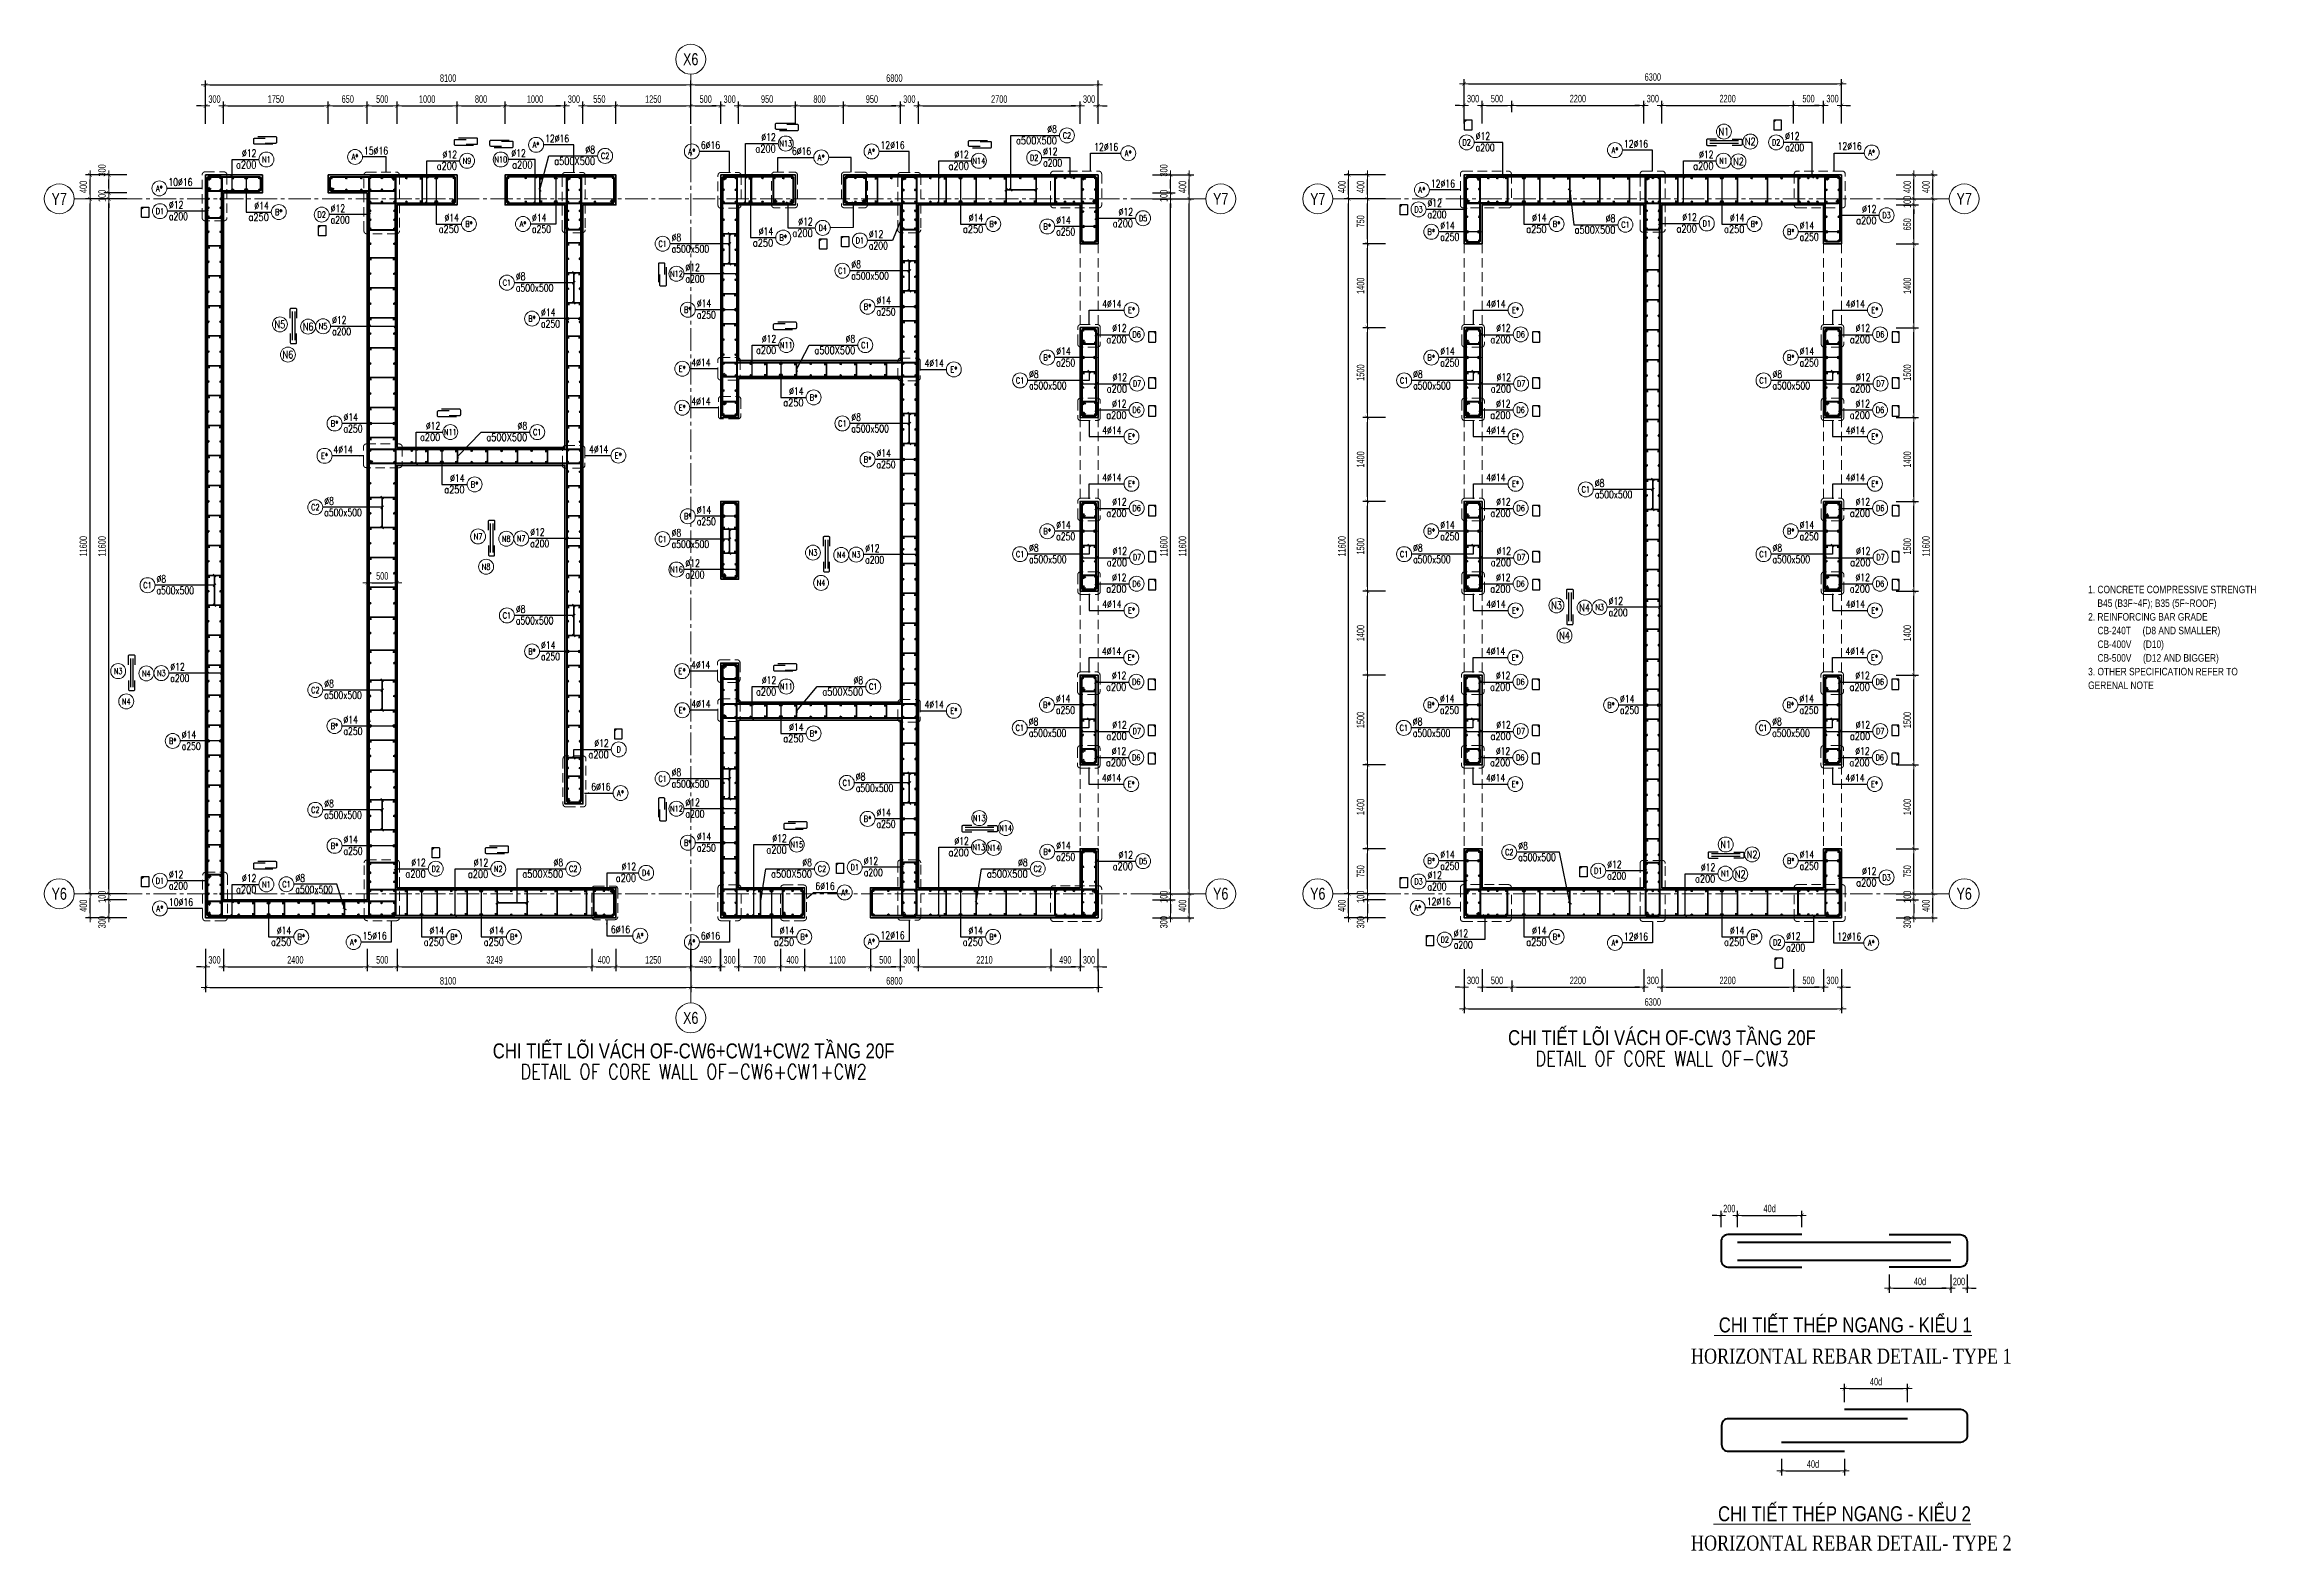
# Model space of a CAD drawing. Header units: millimetres. Extents: x 988833 to 1318015, y -9365 to 47591.
# Drawn here: x 1135248 to 1172166, y 22442 to 47591 of the extents above; entities that cross this region are included whole.
import ezdxf
from ezdxf.enums import TextEntityAlignment as Align

# ---------------------------------------------------------------- set-up
doc = ezdxf.new("R2010")
doc.units = ezdxf.units.MM
doc.header["$MEASUREMENT"] = 0
for name, pattern in [('HIDDEN', [9.525, 6.35, -3.175]), ('HIDDEN2', [4.7625, 3.175, -1.5875]), ('OF_Grid_1$0$CENTER2', [1.125, 0.75, -0.125, 0.125, -0.125])]:
    doc.linetypes.add(name, pattern=pattern)
doc.layers.get('0').update_dxf_attribs({"lineweight": 20})
doc.layers.get('Defpoints').update_dxf_attribs({"color": 151, "lineweight": 9})
for name, color, linetype in [('Hidden', 9, 'HIDDEN'), ('Leader', 6, 'Continuous'), ('Ligature', 1, 'Continuous'), ('Reinforcement', 4, 'Continuous'), ('TIT1', 3, 'Continuous')]:
    doc.layers.add(name, color=color, linetype=linetype)
for name, color, linetype, lineweight in [('KC-LEADER', 153, 'Continuous', 18), ('KC-THEP', 6, 'Continuous', 40), ('NDC_S_ANNO', 7, 'Continuous', 20), ('NDC_S_BEAM', 3, 'HIDDEN2', 20), ('NDC_S_DIM', 1, 'Continuous', 15), ('NDC_S_ENG TITLE', 3, 'Continuous', 20), ('NDC_S_HIDDEN', 8, 'HIDDEN2', 13), ('NDC_S_LEADER', 1, 'Continuous', 15), ('NDC_S_REBAR', 4, 'Continuous', 35), ('NDC_S_STIRRUP', 4, 'Continuous', 40), ('NDC_S_TEXT SYMBOL', 7, 'Continuous', 20), ('NDC_S_VN TEXT', 7, 'Continuous', 20), ('NDC_S_VN TITLE', 6, 'Continuous', 35), ('NDC_S_WALL', 6, 'Continuous', 35), ('OF_Core wall_1.2(B1-19F)$0$NDC_S_WALL', 6, 'Continuous', 35), ('OF_Grid_1$0$NDC_S_AXIS', 5, 'OF_Grid_1$0$CENTER2', 13), ('OF_Grid_1$0$NDC_S_SYMBOL', 1, 'Continuous', 15), ('OF_Grid_1$0$NDC_S_TEXT SYMBOL', 7, 'Continuous', 20)]:
    doc.layers.add(name, color=color, linetype=linetype, lineweight=lineweight)
doc.styles.add('ARIAL', font='arial.ttf', dxfattribs={"width": 0.8})
doc.styles.add('NDC_ANNO', font='', dxfattribs={"width": 0.8})
doc.styles.add('NDC_ARIAL', font='arial.ttf', dxfattribs={"width": 0.85})
doc.styles.add('NDC_DIM', font='', dxfattribs={"width": 0.75})
doc.styles.add('NDC_EN TXT', font='romans.shx', dxfattribs={"width": 0.8})
doc.styles.add('NDC_VIE TXT', font='arial.ttf', dxfattribs={"width": 0.8})
doc.styles.add('OF_Grid_1$0$NDC_ANNO', font='', dxfattribs={"width": 0.8})
doc.styles.add('VNTIMEH', font='vntimeh.shx', dxfattribs={"width": 0.8, "bigfont": 'vns.shx'})
doc.styles.get('NDC_ANNO').set_extended_font_data('Dotum')
doc.styles.get('NDC_DIM').set_extended_font_data('Dotum')
doc.styles.get('OF_Grid_1$0$NDC_ANNO').set_extended_font_data('Dotum')
doc.dimstyles.new('NDC_1-50', dxfattribs={"dimscale": 50, "dimtxt": 2.5, "dimasz": 1, "dimexe": 1.5, "dimexo": 0, "dimgap": 0.8, "dimtad": 1, "dimdec": 0, "dimdsep": 46, "dimtxsty": 'NDC_ARIAL', "dimblk": 'DIMMARK', "dimcen": 49999.938995, "dimdle": 1.5, "dimclrd": 1, "dimclre": 1, "dimclrt": 3, "dimadec": 0, "dimazin": 0, "dimtfac": 1, "dimtdec": 0, "dimtix": 1, "dimtmove": 2, "dimatfit": 3, "dimfxl": 1, "dimarcsym": 0})
doc.dimstyles.new('NDC_dim_25', dxfattribs={"dimscale": 25, "dimtxt": 2.5, "dimasz": 1.5, "dimexe": 1.5, "dimexo": 2.5, "dimgap": 1, "dimtad": 1, "dimdec": 0, "dimzin": 0, "dimdsep": 46, "dimtxsty": 'NDC_DIM', "dimblk": 'DIMMARK', "dimcen": 0.09, "dimdle": 1.2, "dimclrd": 1, "dimclre": 1, "dimclrt": 3, "dimadec": 0, "dimazin": 0, "dimtfac": 1, "dimtdec": 0, "dimtix": 1, "dimtofl": 0, "dimtmove": 0, "dimatfit": 3, "dimfxl": 6, "dimfxlon": 1, "dimtolj": 1, "dimtzin": 0, "dimarcsym": 0})
doc.dimstyles.new('NDC_dim_30', dxfattribs={"dimscale": 30, "dimtxt": 2.5, "dimasz": 1.5, "dimexe": 1.5, "dimexo": 2.5, "dimgap": 1, "dimtad": 1, "dimdec": 0, "dimzin": 0, "dimdsep": 46, "dimtxsty": 'NDC_DIM', "dimblk": 'DIMMARK', "dimcen": 0.09, "dimdle": 1.2, "dimclrd": 1, "dimclre": 1, "dimclrt": 3, "dimadec": 0, "dimazin": 0, "dimtfac": 1, "dimtdec": 0, "dimtix": 1, "dimtofl": 0, "dimtmove": 0, "dimatfit": 3, "dimfxl": 6, "dimfxlon": 1, "dimtolj": 1, "dimtzin": 0, "dimarcsym": 0})
doc.dimstyles.new('NDC_dim_50', dxfattribs={"dimscale": 50, "dimtxt": 2.5, "dimasz": 1.5, "dimexe": 1.5, "dimexo": 2.5, "dimgap": 1, "dimtad": 1, "dimdec": 0, "dimzin": 0, "dimdsep": 46, "dimtxsty": 'NDC_DIM', "dimblk": 'DIMMARK', "dimcen": 0.09, "dimdle": 1.2, "dimclrd": 1, "dimclre": 1, "dimclrt": 3, "dimadec": 0, "dimazin": 0, "dimtfac": 1, "dimtdec": 0, "dimtix": 1, "dimtofl": 0, "dimtmove": 0, "dimatfit": 3, "dimfxl": 6, "dimfxlon": 1, "dimtolj": 1, "dimtzin": 0, "dimarcsym": 0})

msp = doc.modelspace()

# ---------------------------------------------------------------- texts
at = {"layer": 'NDC_S_ENG TITLE', "style": 'VNTIMEH', "width": 0.8}
for s, p in [('horizontal rebar detail- type 1', (1162737.6, 25565.7)), ('horizontal rebar detail- type 2', (1162737.6, 22445.3))]:
    msp.add_text(s, height=250, dxfattribs=at).set_placement(p)
at = {"layer": 'NDC_S_VN TEXT', "style": 'ARIAL', "width": 0.8}
for s, p in [('%%u CHI TIẾT THÉP NGANG - KIỂU 1', (1163124.4, 26086.8)), ('%%u CHI TIẾT THÉP NGANG - KIỂU 2', (1163112, 22934.9))]:
    msp.add_text(s, height=250, dxfattribs=at).set_placement(p)
at = {"layer": 'NDC_S_VN TEXT', "color": 7, "style": 'NDC_EN TXT', "width": 0.8}
for tag, height, p in [('N1', 125, (1163287.6, 46131.6)), ('N2', 125, (1163727.7, 45965.9)), ('N2', 125, (1163530.9, 45634.4)), ('N5', 125, (1139182, 42914.5)), ('N6', 125, (1139652.9, 42876.3)), ('N6', 125, (1139316.4, 42409.5)), ('N7', 100, (1142490, 39373.9)), ('N8', 100, (1142961, 39335.8)), ('N3', 100, (1148081.2, 39103.6)), ('N8', 100, (1142624.5, 38868.9)), ('N4', 100, (1148552.1, 39065.5)), ('N4', 100, (1148215.6, 38598.6)), ('N3', 125, (1160492.2, 38223.8)), ('N4', 125, (1160963.2, 38185.6)), ('N4', 125, (1160626.7, 37718.8)), ('N3', 100, (1136482, 37125.7)), ('N4', 100, (1136952.9, 37087.6)), ('N4', 100, (1136616.4, 36620.7)), ('N13', 100, (1150856.7, 34671.7)), ('N14', 100, (1151296.8, 34505.9)), ('N14', 100, (1151099.9, 34174.4)), ('N1', 125, (1163318.1, 34231.6)), ('N2', 125, (1163758.2, 34065.9)), ('N2', 125, (1163561.4, 33734.4))]:
    msp.add_attdef(tag, text='3', height=height, dxfattribs=at).set_placement(p, align=Align.MIDDLE)
at = {"layer": 'TIT1', "insert": (1169368.3, 38551.1), "char_height": 125, "width": 2836.527, "attachment_point": 1, "line_spacing_factor": 1.096296, "style": 'ARIAL'}
msp.add_mtext('\\A1;1. CONCRETE COMPRESSIVE STRENGTH\\P    B45 (B3F~4F); B35 (5F~ROOF)\\P2. REINFORCING BAR GRADE\\P    CB-240T     (D8 AND SMALLER)\\P    CB-400V     (D10)\\P    CB-500V     (D12 AND BIGGER)\\P3. OTHER SPECIFICATION REFER TO GERENAL NOTE ', dxfattribs=at)

# ---------------------------------------------------------------- blocks, each defined once
blk = doc.blocks.new('DIMMARK')
at = {"layer": 'NDC_S_DIM', "color": 1}
blk.add_line((-1.5, 0), (1, 0), dxfattribs=at)
at = {"layer": 'NDC_S_DIM', "color": 2, "const_width": 0.1}
blk.add_lwpolyline([(-0.42, -0.42), (0.42, 0.42)], dxfattribs=at)
blk = doc.blocks.new('*D88')
at = {"layer": 'Defpoints', "color": 0, "transparency": 16777216}
for p in [(1163514, 27720), (1164588, 28041), (1164588, 27720)]:
    blk.add_point(p, dxfattribs=at)
at = {"layer": 'NDC_S_DIM', "color": 1, "lineweight": -2, "transparency": 16777216}
for p, q in [((1163514, 27845), (1163514, 28116)), ((1164588, 27845), (1164588, 28116)), ((1163589, 28041), (1164513, 28041))]:
    blk.add_line(p, q, dxfattribs=at)
at = {"layer": 'NDC_S_DIM', "color": 1, "lineweight": -2, "transparency": 16777216, "xscale": 75, "yscale": 75, "zscale": 75, "rotation": 180}
blk.add_blockref('DIMMARK', (1163514, 28041), dxfattribs=at)
at = {"layer": 'NDC_S_DIM', "color": 1, "lineweight": -2, "transparency": 16777216, "xscale": 75, "yscale": 75, "zscale": 75}
blk.add_blockref('DIMMARK', (1164588, 28041), dxfattribs=at)
at = {"layer": 'NDC_S_DIM', "color": 3, "transparency": 16777216, "insert": (1164051, 28155), "char_height": 125, "attachment_point": 5, "style": 'NDC_DIM'}
blk.add_mtext('\\A1;40d', dxfattribs=at)
blk = doc.blocks.new('*D89')
at = {"layer": 'Defpoints', "color": 0, "transparency": 16777216}
for p in [(1166046, 27177), (1167075, 27177), (1167075, 26823)]:
    blk.add_point(p, dxfattribs=at)
at = {"layer": 'NDC_S_DIM', "color": 1, "lineweight": -2, "transparency": 16777216}
for p, q in [((1166046, 27052), (1166046, 26748)), ((1167075, 27052), (1167075, 26748)), ((1166121, 26823), (1167000, 26823))]:
    blk.add_line(p, q, dxfattribs=at)
at = {"layer": 'NDC_S_DIM', "color": 1, "lineweight": -2, "transparency": 16777216, "xscale": 75, "yscale": 75, "zscale": 75, "rotation": 180}
blk.add_blockref('DIMMARK', (1166046, 26823), dxfattribs=at)
at = {"layer": 'NDC_S_DIM', "color": 1, "lineweight": -2, "transparency": 16777216, "xscale": 75, "yscale": 75, "zscale": 75}
blk.add_blockref('DIMMARK', (1167075, 26823), dxfattribs=at)
at = {"layer": 'NDC_S_DIM', "color": 3, "transparency": 16777216, "insert": (1166561, 26937), "char_height": 125, "attachment_point": 5, "style": 'NDC_DIM'}
blk.add_mtext('\\A1;40d', dxfattribs=at)
blk = doc.blocks.new('*D90')
at = {"layer": 'Defpoints', "color": 0, "transparency": 16777216}
for p in [(1166355, 25151), (1165302, 24799), (1166355, 24799)]:
    blk.add_point(p, dxfattribs=at)
at = {"layer": 'NDC_S_DIM', "color": 1, "lineweight": -2, "transparency": 16777216}
for p, q in [((1165302, 24924), (1165302, 25226)), ((1165377, 25151), (1166280, 25151)), ((1166355, 24924), (1166355, 25226))]:
    blk.add_line(p, q, dxfattribs=at)
at = {"layer": 'NDC_S_DIM', "color": 1, "lineweight": -2, "transparency": 16777216, "xscale": 75, "yscale": 75, "zscale": 75, "rotation": 180}
blk.add_blockref('DIMMARK', (1165302, 25151), dxfattribs=at)
at = {"layer": 'NDC_S_DIM', "color": 1, "lineweight": -2, "transparency": 16777216, "xscale": 75, "yscale": 75, "zscale": 75}
blk.add_blockref('DIMMARK', (1166355, 25151), dxfattribs=at)
at = {"layer": 'NDC_S_DIM', "color": 3, "transparency": 16777216, "insert": (1165828, 25265), "char_height": 125, "attachment_point": 5, "style": 'NDC_DIM'}
blk.add_mtext('\\A1;40d', dxfattribs=at)
blk = doc.blocks.new('*D91')
at = {"layer": 'Defpoints', "color": 0, "transparency": 16777216}
for p in [(1164249, 24103), (1165301, 24103), (1165301, 23775)]:
    blk.add_point(p, dxfattribs=at)
at = {"layer": 'NDC_S_DIM', "color": 1, "lineweight": -2, "transparency": 16777216}
for p, q in [((1164249, 23978), (1164249, 23700)), ((1164324, 23775), (1165226, 23775)), ((1165301, 23978), (1165301, 23700))]:
    blk.add_line(p, q, dxfattribs=at)
at = {"layer": 'NDC_S_DIM', "color": 1, "lineweight": -2, "transparency": 16777216, "xscale": 75, "yscale": 75, "zscale": 75, "rotation": 180}
blk.add_blockref('DIMMARK', (1164249, 23775), dxfattribs=at)
at = {"layer": 'NDC_S_DIM', "color": 1, "lineweight": -2, "transparency": 16777216, "xscale": 75, "yscale": 75, "zscale": 75}
blk.add_blockref('DIMMARK', (1165301, 23775), dxfattribs=at)
at = {"layer": 'NDC_S_DIM', "color": 3, "transparency": 16777216, "insert": (1164775, 23889), "char_height": 125, "attachment_point": 5, "style": 'NDC_DIM'}
blk.add_mtext('\\A1;40d', dxfattribs=at)
blk = doc.blocks.new('*D92')
at = {"layer": 'Defpoints', "color": 0, "transparency": 16777216}
for p in [(1163242, 28041), (1163242, 27718), (1163514, 27720)]:
    blk.add_point(p, dxfattribs=at)
at = {"layer": 'NDC_S_DIM', "color": 1, "lineweight": -2, "transparency": 16777216}
for p, q in [((1163242, 27843), (1163242, 28116)), ((1163514, 27845), (1163514, 28116)), ((1163167, 28041), (1163092, 28041)), ((1163589, 28041), (1163664, 28041))]:
    blk.add_line(p, q, dxfattribs=at)
at = {"layer": 'NDC_S_DIM', "color": 1, "lineweight": -2, "transparency": 16777216, "xscale": 75, "yscale": 75, "zscale": 75}
blk.add_blockref('DIMMARK', (1163242, 28041), dxfattribs=at)
at = {"layer": 'NDC_S_DIM', "color": 1, "lineweight": -2, "transparency": 16777216, "xscale": 75, "yscale": 75, "zscale": 75, "rotation": 180}
blk.add_blockref('DIMMARK', (1163514, 28041), dxfattribs=at)
at = {"layer": 'NDC_S_DIM', "color": 3, "transparency": 16777216, "insert": (1163378, 28154), "char_height": 125, "attachment_point": 5, "style": 'NDC_DIM'}
blk.add_mtext('\\A1;200', dxfattribs=at)
blk = doc.blocks.new('*D93')
at = {"layer": 'Defpoints', "color": 0, "transparency": 16777216}
for p in [(1167075, 27177), (1167348, 27177), (1167075, 26823)]:
    blk.add_point(p, dxfattribs=at)
at = {"layer": 'NDC_S_DIM', "color": 1, "lineweight": -2, "transparency": 16777216}
for p, q in [((1167075, 27052), (1167075, 26748)), ((1167348, 27052), (1167348, 26748)), ((1167000, 26823), (1166925, 26823)), ((1167423, 26823), (1167498, 26823))]:
    blk.add_line(p, q, dxfattribs=at)
at = {"layer": 'NDC_S_DIM', "color": 1, "lineweight": -2, "transparency": 16777216, "xscale": 75, "yscale": 75, "zscale": 75}
blk.add_blockref('DIMMARK', (1167075, 26823), dxfattribs=at)
at = {"layer": 'NDC_S_DIM', "color": 1, "lineweight": -2, "transparency": 16777216, "xscale": 75, "yscale": 75, "zscale": 75, "rotation": 180}
blk.add_blockref('DIMMARK', (1167348, 26823), dxfattribs=at)
at = {"layer": 'NDC_S_DIM', "color": 3, "transparency": 16777216, "insert": (1167212, 26936), "char_height": 125, "attachment_point": 5, "style": 'NDC_DIM'}
blk.add_mtext('\\A1;200', dxfattribs=at)
blk = doc.blocks.new('Drawing name_symbol')
at = {"layer": 'NDC_S_ENG TITLE', "style": 'NDC_EN TXT', "width": 0.8}
blk.add_attdef('SECTDET1', text='', height=5, dxfattribs=at).set_placement((0, 1.01), align=Align.CENTER)
at = {"layer": 'NDC_S_TEXT SYMBOL', "lineweight": 25, "style": 'NDC_ANNO', "width": 0.8}
blk.add_attdef('SSCALE', text='', height=2.5, dxfattribs=at).set_placement((0, -4), align=Align.CENTER)
at = {"layer": 'NDC_S_VN TITLE', "style": 'NDC_VIE TXT', "width": 0.8}
blk.add_attdef('SECTDET2', text='', height=5, dxfattribs=at).set_placement((0, 7.97), align=Align.CENTER)
blk = doc.blocks.new('THEP')
at = {"layer": 'KC-LEADER', "color": 6}
blk.add_circle((0, 0), 14, dxfattribs=at)
at = {"layer": 'KC-THEP'}
for p, q in [((-14, 0), (14, 0)), ((10, 10), (-10, -10)), ((-10, 10), (10, -10)), ((0, 14), (0, -14))]:
    blk.add_line(p, q, dxfattribs=at)
blk = doc.blocks.new('*U13')
blk.add_circle((-2.5, 0), 2.5)
at = {"layer": 'NDC_S_VN TEXT', "color": 7, "style": 'NDC_EN TXT', "width": 0.8}
blk.add_attdef('SH2', text='', height=2, dxfattribs=at).set_placement((-2.5, 0), align=Align.MIDDLE)
at = {"layer": 'NDC_S_VN TEXT', "color": 3, "style": 'NDC_EN TXT', "width": 0.75}
blk.add_attdef('DK1', (0.5, 0.85), '', height=2.5, dxfattribs=at)
blk = doc.blocks.new('*U9')
blk.add_circle((2.5, 0), 2.5)
at = {"layer": 'NDC_S_VN TEXT', "color": 3, "style": 'NDC_EN TXT', "width": 0.75}
blk.add_attdef('DK2', text='', height=2.5, dxfattribs=at).set_placement((-0.85, 0.85), align=Align.RIGHT)
at = {"layer": 'NDC_S_VN TEXT', "color": 7, "style": 'NDC_EN TXT', "width": 0.8}
blk.add_attdef('SH3', text='', height=2, dxfattribs=at).set_placement((2.5, 0), align=Align.MIDDLE)
blk = doc.blocks.new('*U10')
blk.add_circle((2.5, 0), 2.5)
at = {"layer": 'NDC_S_VN TEXT', "color": 3, "style": 'NDC_EN TXT'}
for tag, width, p in [('DK2', 0.75, (-0.85, 0.85)), ('KC2', 0.8, (-0.85, -2.97))]:
    blk.add_attdef(tag, text='', height=2.5, dxfattribs=dict(at, width=width)).set_placement(p, align=Align.RIGHT)
at = {"layer": 'NDC_S_VN TEXT', "color": 7, "style": 'NDC_EN TXT', "width": 0.8}
blk.add_attdef('SH3', text='', height=2, dxfattribs=at).set_placement((2.5, 0), align=Align.MIDDLE)
blk = doc.blocks.new('*U12')
blk.add_circle((-2.5, 0), 2.5)
at = {"layer": 'NDC_S_VN TEXT', "color": 7, "style": 'NDC_EN TXT', "width": 0.8}
blk.add_attdef('SH2', text='', height=2, dxfattribs=at).set_placement((-2.5, 0), align=Align.MIDDLE)
at = {"layer": 'NDC_S_VN TEXT', "color": 3, "style": 'NDC_EN TXT', "width": 0.75}
for tag, p in [('DK1', (0.5, 0.85)), ('KC1', (0.5, -2.97))]:
    blk.add_attdef(tag, p, '', height=2.5, dxfattribs=at)
blk = doc.blocks.new('A$C72321851')
at = {"layer": 'Ligature'}
for points in [[(-61, -129), (-61, 171, -0.414214), (-43, 189), (26, 189, -0.414214), (43, 171), (43, -4)], [(-40, -4), (-40, -180, 0.414214), (-22, -197), (47, -197, 0.414214), (65, -180), (65, 121)]]:
    blk.add_lwpolyline(points, format="xyb", dxfattribs=at)
blk = doc.blocks.new('A$C7BC65A55')
at = {"layer": 'Ligature'}
for p, q in [((-15, 372, 0), (-15, 39, 0)), ((15, 372, 0), (15, 39, 0))]:
    blk.add_line(p, q, dxfattribs=at)
for points in [[(-36, 297), (-36, 401, -0.414214), (-24, 413), (24, 413, -0.414214), (36, 401), (36, 297)], [(-36, 117), (-36, 12, 0.414214), (-24, 0), (24, 0, 0.414214), (36, 12), (36, 117)]]:
    blk.add_lwpolyline(points, format="xyb", dxfattribs=at)
blk = doc.blocks.new('*U11')
blk.add_circle((-2.5, 0), 2.5)
at = {"layer": 'NDC_S_VN TEXT', "color": 7, "style": 'NDC_EN TXT', "width": 0.8}
blk.add_attdef('SH2', text='', height=2, dxfattribs=at).set_placement((-2.5, 0), align=Align.MIDDLE)
at = {"layer": 'NDC_S_VN TEXT', "color": 3, "style": 'NDC_EN TXT', "width": 0.75}
for tag, p in [('DK1', (0.5, 0.85)), ('KC1', (0.5, -2.97))]:
    blk.add_attdef(tag, p, '', height=2.5, dxfattribs=at)
blk = doc.blocks.new('*D669')
at = {"layer": 'Defpoints', "color": 0, "transparency": 16777216}
for p in [(1140640, 38410), (1141140, 38601), (1141140, 38410)]:
    blk.add_point(p, dxfattribs=at)
at = {"layer": 'NDC_S_DIM', "color": 1, "lineweight": -2, "transparency": 16777216}
for p, q in [((1140640, 38535), (1140640, 38676)), ((1140715, 38601), (1141065, 38601)), ((1141140, 38535), (1141140, 38676))]:
    blk.add_line(p, q, dxfattribs=at)
at = {"layer": 'NDC_S_DIM', "color": 1, "lineweight": -2, "transparency": 16777216, "xscale": 75, "yscale": 75, "zscale": 75, "rotation": 180}
blk.add_blockref('DIMMARK', (1140640, 38601), dxfattribs=at)
at = {"layer": 'NDC_S_DIM', "color": 1, "lineweight": -2, "transparency": 16777216, "xscale": 75, "yscale": 75, "zscale": 75}
blk.add_blockref('DIMMARK', (1141140, 38601), dxfattribs=at)
at = {"layer": 'NDC_S_DIM', "color": 3, "transparency": 16777216, "insert": (1140890, 38714), "char_height": 125, "attachment_point": 5, "style": 'NDC_DIM'}
blk.add_mtext('\\A1;500', dxfattribs=at)
blk = doc.blocks.new('*U648')
at = {"layer": 'KC-THEP', "xscale": -1, "rotation": 170.331435563619}
blk.add_blockref('THEP', (0, 0), dxfattribs=at)
blk = doc.blocks.new('*U647')
at = {"layer": 'NDC_S_HIDDEN', "color": 0, "linetype": 'ByBlock', "lineweight": -2, "transparency": 16777216}
for p in [(0, 0), (250, 0), (500, 0), (750, 0), (1000, 0), (1250, 0), (1500, 0), (1750, 0), (2000, 0), (2250, 0)]:
    blk.add_blockref('*U648', p, dxfattribs=at)
blk = doc.blocks.new('*U650')
at = {"layer": 'KC-THEP', "xscale": -1, "rotation": 170.331435563619}
blk.add_blockref('THEP', (0, 0), dxfattribs=at)
blk = doc.blocks.new('*U649')
at = {"layer": 'NDC_S_HIDDEN', "color": 0, "linetype": 'ByBlock', "lineweight": -2, "transparency": 16777216}
for p in [(0, 0), (250, 0), (500, 0), (750, 0), (1000, 0), (1250, 0), (1500, 0), (1750, 0), (2000, 0), (2250, 0)]:
    blk.add_blockref('*U650', p, dxfattribs=at)
blk = doc.blocks.new('*U652')
at = {"layer": 'NDC_S_REBAR'}
blk.add_lwpolyline([(-15, -75), (-15, -100, 1), (15, -100), (15, 100, 1), (-15, 100), (-15, 75)], format="xyb", dxfattribs=at)
blk = doc.blocks.new('*U651')
at = {"layer": 'NDC_S_HIDDEN', "color": 0, "linetype": 'ByBlock', "lineweight": -2, "transparency": 16777216}
for p in [(0, 0), (500, 0), (1000, 0), (1500, 0), (2000, 0)]:
    blk.add_blockref('*U652', p, dxfattribs=at)
blk = doc.blocks.new('*U642')
at = {"layer": 'KC-THEP', "rotation": 9.66856443638095}
for p in [(0, 99), (0, -99)]:
    blk.add_blockref('THEP', p, dxfattribs=at)
blk = doc.blocks.new('*U641')
at = {"layer": 'NDC_S_HIDDEN', "color": 0, "linetype": 'ByBlock', "lineweight": -2, "transparency": 16777216}
for p in [(0, 0), (250, 0), (500, 0), (750, 0), (1000, 0), (1250, 0), (1500, 0), (1750, 0), (2000, 0), (2250, 0), (2500, 0)]:
    blk.add_blockref('*U642', p, dxfattribs=at)
blk = doc.blocks.new('*U644')
at = {"layer": 'NDC_S_REBAR'}
blk.add_lwpolyline([(-15, -75), (-15, -100, 1), (15, -100), (15, 100, 1), (-15, 100), (-15, 75)], format="xyb", dxfattribs=at)
blk = doc.blocks.new('*U643')
at = {"layer": 'NDC_S_HIDDEN', "color": 0, "linetype": 'ByBlock', "lineweight": -2, "transparency": 16777216}
for p in [(0, 0), (500, 0), (1000, 0), (1500, 0), (2000, 0)]:
    blk.add_blockref('*U644', p, dxfattribs=at)
blk = doc.blocks.new('*U646')
at = {"layer": 'KC-THEP', "rotation": 189.6685644363809}
blk.add_blockref('THEP', (-104, 0), dxfattribs=at)
at = {"layer": 'KC-THEP', "xscale": -1, "rotation": 170.331435563619}
blk.add_blockref('THEP', (104, 0), dxfattribs=at)
blk = doc.blocks.new('*U645')
at = {"layer": 'NDC_S_HIDDEN', "color": 0, "linetype": 'ByBlock', "lineweight": -2, "transparency": 16777216}
for p in [(0, 1200), (0, 1000), (0, 800), (0, 600), (0, 400), (0, 200), (0, 0)]:
    blk.add_blockref('*U646', p, dxfattribs=at)
blk = doc.blocks.new('*U654')
at = {"layer": 'KC-THEP', "rotation": 9.66856443638095}
for p in [(0, 99), (0, -99)]:
    blk.add_blockref('THEP', p, dxfattribs=at)
blk = doc.blocks.new('*U653')
at = {"layer": 'NDC_S_HIDDEN', "color": 0, "linetype": 'ByBlock', "lineweight": -2, "transparency": 16777216}
for p in [(0, 0), (250, 0), (500, 0), (750, 0), (1000, 0), (1250, 0), (1500, 0), (1750, 0), (2000, 0), (2250, 0), (2500, 0)]:
    blk.add_blockref('*U654', p, dxfattribs=at)
blk = doc.blocks.new('*U656')
at = {"layer": 'NDC_S_REBAR'}
blk.add_lwpolyline([(-15, -75), (-15, -100, 1), (15, -100), (15, 100, 1), (-15, 100), (-15, 75)], format="xyb", dxfattribs=at)
blk = doc.blocks.new('*U655')
at = {"layer": 'NDC_S_HIDDEN', "color": 0, "linetype": 'ByBlock', "lineweight": -2, "transparency": 16777216}
for p in [(0, 0), (500, 0), (1000, 0), (1500, 0), (2000, 0)]:
    blk.add_blockref('*U656', p, dxfattribs=at)
blk = doc.blocks.new('*U660')
at = {"layer": 'KC-THEP', "xscale": -1, "rotation": 170.331435563619}
blk.add_blockref('THEP', (0, 200), dxfattribs=at)
at = {"layer": 'KC-THEP', "rotation": 9.668564436380946}
blk.add_blockref('THEP', (0, -200), dxfattribs=at)
blk = doc.blocks.new('*U659')
at = {"layer": 'NDC_S_HIDDEN', "color": 0, "linetype": 'ByBlock', "lineweight": -2, "transparency": 16777216}
for p in [(0, 0), (250, 0), (500, 0), (750, 0), (1000, 0), (1250, 0), (1500, 0), (1750, 0)]:
    blk.add_blockref('*U660', p, dxfattribs=at)
blk = doc.blocks.new('*U662')
at = {"layer": 'KC-THEP', "xscale": -1, "rotation": 170.331435563619}
blk.add_blockref('THEP', (0, 200), dxfattribs=at)
at = {"layer": 'KC-THEP', "rotation": 9.668564436380946}
blk.add_blockref('THEP', (0, -200), dxfattribs=at)
blk = doc.blocks.new('*U661')
at = {"layer": 'NDC_S_HIDDEN', "color": 0, "linetype": 'ByBlock', "lineweight": -2, "transparency": 16777216}
for p in [(0, 0), (250, 0)]:
    blk.add_blockref('*U662', p, dxfattribs=at)
blk = doc.blocks.new('*U664')
at = {"layer": 'NDC_S_REBAR'}
blk.add_lwpolyline([(-15, 175), (-15, 200, -1), (15, 200), (15, -200, -1), (-15, -200), (-15, -175)], format="xyb", dxfattribs=at)
blk = doc.blocks.new('*U663')
at = {"layer": 'NDC_S_HIDDEN', "color": 0, "linetype": 'ByBlock', "lineweight": -2, "transparency": 16777216}
for p in [(0, 0), (500, 0), (1000, 0), (1500, 0)]:
    blk.add_blockref('*U664', p, dxfattribs=at)
blk = doc.blocks.new('*U666')
at = {"layer": 'KC-THEP', "xscale": -1, "rotation": 170.331435563619}
blk.add_blockref('THEP', (0, 200), dxfattribs=at)
at = {"layer": 'KC-THEP', "rotation": 9.668564436380946}
blk.add_blockref('THEP', (0, -200), dxfattribs=at)
blk = doc.blocks.new('*U665')
at = {"layer": 'NDC_S_HIDDEN', "color": 0, "linetype": 'ByBlock', "lineweight": -2, "transparency": 16777216}
for p in [(0, 0), (250, 0), (500, 0), (750, 0), (1000, 0), (1250, 0), (1500, 0), (1750, 0)]:
    blk.add_blockref('*U666', p, dxfattribs=at)
blk = doc.blocks.new('*U668')
at = {"layer": 'NDC_S_REBAR'}
blk.add_lwpolyline([(-15, 175), (-15, 200, -1), (15, 200), (15, -200, -1), (-15, -200), (-15, -175)], format="xyb", dxfattribs=at)
blk = doc.blocks.new('*U667')
at = {"layer": 'NDC_S_HIDDEN', "color": 0, "linetype": 'ByBlock', "lineweight": -2, "transparency": 16777216}
for p in [(0, 0), (500, 0), (1000, 0), (1500, 0)]:
    blk.add_blockref('*U668', p, dxfattribs=at)
blk = doc.blocks.new('*U658')
at = {"layer": 'KC-THEP', "rotation": 9.668564436380946}
blk.add_blockref('THEP', (-100, 0), dxfattribs=at)
at = {"layer": 'KC-THEP', "xscale": -1, "rotation": 350.3314355636191}
blk.add_blockref('THEP', (100, 0), dxfattribs=at)
blk = doc.blocks.new('*U657')
at = {"layer": 'OF_Core wall_1.2(B1-19F)$0$NDC_S_WALL', "color": 0, "linetype": 'ByBlock', "lineweight": -2, "transparency": 16777216}
for p in [(0, 0), (0, -250), (0, -500), (0, -750), (0, -1000)]:
    blk.add_blockref('*U658', p, dxfattribs=at)
blk = doc.blocks.new('*D682')
at = {"layer": 'Defpoints', "color": 0, "transparency": 16777216}
for p in [(1138240, 34021), (1137940, 33721), (1138240, 32192)]:
    blk.add_point(p, dxfattribs=at)
at = {"layer": 'NDC_S_DIM', "color": 1, "lineweight": -2, "transparency": 16777216}
for p, q in [((1137940, 32492), (1137940, 32117)), ((1138240, 32492), (1138240, 32117)), ((1137865, 32192), (1137790, 32192)), ((1138315, 32192), (1138390, 32192))]:
    blk.add_line(p, q, dxfattribs=at)
at = {"layer": 'NDC_S_DIM', "color": 1, "lineweight": -2, "transparency": 16777216, "xscale": 75, "yscale": 75, "zscale": 75}
blk.add_blockref('DIMMARK', (1137940, 32192), dxfattribs=at)
at = {"layer": 'NDC_S_DIM', "color": 1, "lineweight": -2, "transparency": 16777216, "xscale": 75, "yscale": 75, "zscale": 75, "rotation": 180}
blk.add_blockref('DIMMARK', (1138240, 32192), dxfattribs=at)
at = {"layer": 'NDC_S_DIM', "color": 3, "transparency": 16777216, "insert": (1138090, 32305), "char_height": 125, "attachment_point": 5, "style": 'NDC_DIM'}
blk.add_mtext('\\A1;300', dxfattribs=at)
blk = doc.blocks.new('*D683')
at = {"layer": 'Defpoints', "color": 0, "transparency": 16777216}
for p in [(1138240, 34021), (1140640, 34021), (1140640, 32192)]:
    blk.add_point(p, dxfattribs=at)
at = {"layer": 'NDC_S_DIM', "color": 1, "lineweight": -2, "transparency": 16777216}
for p, q in [((1138240, 32492), (1138240, 32117)), ((1140640, 32492), (1140640, 32117)), ((1138315, 32192), (1140565, 32192))]:
    blk.add_line(p, q, dxfattribs=at)
at = {"layer": 'NDC_S_DIM', "color": 1, "lineweight": -2, "transparency": 16777216, "xscale": 75, "yscale": 75, "zscale": 75, "rotation": 180}
blk.add_blockref('DIMMARK', (1138240, 32192), dxfattribs=at)
at = {"layer": 'NDC_S_DIM', "color": 1, "lineweight": -2, "transparency": 16777216, "xscale": 75, "yscale": 75, "zscale": 75}
blk.add_blockref('DIMMARK', (1140640, 32192), dxfattribs=at)
at = {"layer": 'NDC_S_DIM', "color": 3, "transparency": 16777216, "insert": (1139440, 32305), "char_height": 125, "attachment_point": 5, "style": 'NDC_DIM'}
blk.add_mtext('\\A1;2400', dxfattribs=at)
blk = doc.blocks.new('*D684')
at = {"layer": 'Defpoints', "color": 0, "transparency": 16777216}
for p in [(1140640, 34021), (1141140, 34221), (1141140, 32192)]:
    blk.add_point(p, dxfattribs=at)
at = {"layer": 'NDC_S_DIM', "color": 1, "lineweight": -2, "transparency": 16777216}
for p, q in [((1140640, 32492), (1140640, 32117)), ((1141140, 32492), (1141140, 32117)), ((1140715, 32192), (1141065, 32192))]:
    blk.add_line(p, q, dxfattribs=at)
at = {"layer": 'NDC_S_DIM', "color": 1, "lineweight": -2, "transparency": 16777216, "xscale": 75, "yscale": 75, "zscale": 75, "rotation": 180}
blk.add_blockref('DIMMARK', (1140640, 32192), dxfattribs=at)
at = {"layer": 'NDC_S_DIM', "color": 1, "lineweight": -2, "transparency": 16777216, "xscale": 75, "yscale": 75, "zscale": 75}
blk.add_blockref('DIMMARK', (1141140, 32192), dxfattribs=at)
at = {"layer": 'NDC_S_DIM', "color": 3, "transparency": 16777216, "insert": (1140890, 32305), "char_height": 125, "attachment_point": 5, "style": 'NDC_DIM'}
blk.add_mtext('\\A1;500', dxfattribs=at)
blk = doc.blocks.new('*D685')
at = {"layer": 'Defpoints', "color": 0, "transparency": 16777216}
for p in [(1136326, 45009), (1138570, 45009), (1138679, 33409)]:
    blk.add_point(p, dxfattribs=at)
at = {"layer": 'NDC_S_DIM', "color": 1, "lineweight": -2, "transparency": 16777216}
for p, q in [((1136626, 45009), (1136251, 45009)), ((1136326, 33484), (1136326, 44934)), ((1136626, 33409), (1136251, 33409))]:
    blk.add_line(p, q, dxfattribs=at)
at = {"layer": 'NDC_S_DIM', "color": 1, "lineweight": -2, "transparency": 16777216, "xscale": 75, "yscale": 75, "zscale": 75}
for p, rotation in [((1136326, 45009), 90), ((1136326, 33409), 270)]:
    blk.add_blockref('DIMMARK', p, dxfattribs=dict(at, rotation=rotation))
at = {"layer": 'NDC_S_DIM', "color": 3, "transparency": 16777216, "insert": (1136213, 39209), "char_height": 125, "attachment_point": 5, "rotation": 90, "style": 'NDC_DIM'}
blk.add_mtext('\\A1;11600', dxfattribs=at)
blk = doc.blocks.new('*D686')
at = {"layer": 'Defpoints', "color": 0, "transparency": 16777216}
for p in [(1138240, 46561), (1137940, 45229), (1138240, 44929)]:
    blk.add_point(p, dxfattribs=at)
at = {"layer": 'NDC_S_DIM', "color": 1, "lineweight": -2, "transparency": 16777216}
for p, q in [((1137865, 46561), (1137790, 46561)), ((1137940, 46261), (1137940, 46636)), ((1138240, 46261), (1138240, 46636)), ((1138315, 46561), (1138390, 46561))]:
    blk.add_line(p, q, dxfattribs=at)
at = {"layer": 'NDC_S_DIM', "color": 1, "lineweight": -2, "transparency": 16777216, "xscale": 75, "yscale": 75, "zscale": 75}
blk.add_blockref('DIMMARK', (1137940, 46561), dxfattribs=at)
at = {"layer": 'NDC_S_DIM', "color": 1, "lineweight": -2, "transparency": 16777216, "xscale": 75, "yscale": 75, "zscale": 75, "rotation": 180}
blk.add_blockref('DIMMARK', (1138240, 46561), dxfattribs=at)
at = {"layer": 'NDC_S_DIM', "color": 3, "transparency": 16777216, "insert": (1138090, 46674), "char_height": 125, "attachment_point": 5, "style": 'NDC_DIM'}
blk.add_mtext('\\A1;300', dxfattribs=at)
blk = doc.blocks.new('*D687')
at = {"layer": 'Defpoints', "color": 0, "transparency": 16777216}
for p in [(1146040, 33009), (1137940, 32395), (1146040, 31843)]:
    blk.add_point(p, dxfattribs=at)
at = {"layer": 'NDC_S_DIM', "color": 1, "lineweight": -2, "transparency": 16777216}
for p, q in [((1137940, 32143), (1137940, 31768)), ((1146040, 32143), (1146040, 31768)), ((1138015, 31843), (1145965, 31843))]:
    blk.add_line(p, q, dxfattribs=at)
at = {"layer": 'NDC_S_DIM', "color": 1, "lineweight": -2, "transparency": 16777216, "xscale": 75, "yscale": 75, "zscale": 75, "rotation": 180}
blk.add_blockref('DIMMARK', (1137940, 31843), dxfattribs=at)
at = {"layer": 'NDC_S_DIM', "color": 1, "lineweight": -2, "transparency": 16777216, "xscale": 75, "yscale": 75, "zscale": 75}
blk.add_blockref('DIMMARK', (1146040, 31843), dxfattribs=at)
at = {"layer": 'NDC_S_DIM', "color": 3, "transparency": 16777216, "insert": (1141990, 31955), "char_height": 125, "attachment_point": 5, "style": 'NDC_DIM'}
blk.add_mtext('\\A1;8100', dxfattribs=at)
blk = doc.blocks.new('*D688')
at = {"layer": 'Defpoints', "color": 0, "ltscale": 200, "transparency": 16777216}
for p in [(1141140, 34221), (1144389, 33103), (1144389, 32192)]:
    blk.add_point(p, dxfattribs=at)
at = {"layer": 'NDC_S_DIM', "color": 1, "lineweight": -2, "ltscale": 200, "transparency": 16777216}
for p, q in [((1141140, 32492), (1141140, 32117)), ((1144389, 32492), (1144389, 32117)), ((1141215, 32192), (1144314, 32192))]:
    blk.add_line(p, q, dxfattribs=at)
at = {"layer": 'NDC_S_DIM', "color": 1, "lineweight": -2, "ltscale": 200, "transparency": 16777216, "xscale": 75, "yscale": 75, "zscale": 75, "rotation": 180}
blk.add_blockref('DIMMARK', (1141140, 32192), dxfattribs=at)
at = {"layer": 'NDC_S_DIM', "color": 1, "lineweight": -2, "ltscale": 200, "transparency": 16777216, "xscale": 75, "yscale": 75, "zscale": 75}
blk.add_blockref('DIMMARK', (1144389, 32192), dxfattribs=at)
at = {"layer": 'NDC_S_DIM', "color": 3, "ltscale": 200, "transparency": 16777216, "insert": (1142765, 32305), "char_height": 125, "attachment_point": 5, "style": 'NDC_DIM'}
blk.add_mtext('\\A1;3249', dxfattribs=at)
blk = doc.blocks.new('*D689')
at = {"layer": 'Defpoints', "color": 0, "ltscale": 200, "transparency": 16777216}
for p in [(1144389, 33103), (1144789, 33009), (1144789, 32192)]:
    blk.add_point(p, dxfattribs=at)
at = {"layer": 'NDC_S_DIM', "color": 1, "lineweight": -2, "ltscale": 200, "transparency": 16777216}
for p, q in [((1144389, 32492), (1144389, 32117)), ((1144789, 32492), (1144789, 32117)), ((1144464, 32192), (1144714, 32192))]:
    blk.add_line(p, q, dxfattribs=at)
at = {"layer": 'NDC_S_DIM', "color": 1, "lineweight": -2, "ltscale": 200, "transparency": 16777216, "xscale": 75, "yscale": 75, "zscale": 75, "rotation": 180}
blk.add_blockref('DIMMARK', (1144389, 32192), dxfattribs=at)
at = {"layer": 'NDC_S_DIM', "color": 1, "lineweight": -2, "ltscale": 200, "transparency": 16777216, "xscale": 75, "yscale": 75, "zscale": 75}
blk.add_blockref('DIMMARK', (1144789, 32192), dxfattribs=at)
at = {"layer": 'NDC_S_DIM', "color": 3, "ltscale": 200, "transparency": 16777216, "insert": (1144589, 32305), "char_height": 125, "attachment_point": 5, "style": 'NDC_DIM'}
blk.add_mtext('\\A1;400', dxfattribs=at)
blk = doc.blocks.new('*D690')
at = {"layer": 'Defpoints', "color": 0, "ltscale": 200, "transparency": 16777216}
for p in [(1144789, 33009), (1146039, 33009), (1146039, 32192)]:
    blk.add_point(p, dxfattribs=at)
at = {"layer": 'NDC_S_DIM', "color": 1, "lineweight": -2, "ltscale": 200, "transparency": 16777216}
for p, q in [((1144789, 32492), (1144789, 32117)), ((1146039, 32492), (1146039, 32117)), ((1144864, 32192), (1145964, 32192))]:
    blk.add_line(p, q, dxfattribs=at)
at = {"layer": 'NDC_S_DIM', "color": 1, "lineweight": -2, "ltscale": 200, "transparency": 16777216, "xscale": 75, "yscale": 75, "zscale": 75, "rotation": 180}
blk.add_blockref('DIMMARK', (1144789, 32192), dxfattribs=at)
at = {"layer": 'NDC_S_DIM', "color": 1, "lineweight": -2, "ltscale": 200, "transparency": 16777216, "xscale": 75, "yscale": 75, "zscale": 75}
blk.add_blockref('DIMMARK', (1146039, 32192), dxfattribs=at)
at = {"layer": 'NDC_S_DIM', "color": 3, "ltscale": 200, "transparency": 16777216, "insert": (1145414, 32305), "char_height": 125, "attachment_point": 5, "style": 'NDC_DIM'}
blk.add_mtext('\\A1;1250', dxfattribs=at)
blk = doc.blocks.new('*D691')
at = {"layer": 'Defpoints', "color": 0, "ltscale": 200, "transparency": 16777216}
for p in [(1146839, 33509), (1146539, 33009), (1146839, 32192)]:
    blk.add_point(p, dxfattribs=at)
at = {"layer": 'NDC_S_DIM', "color": 1, "lineweight": -2, "ltscale": 200, "transparency": 16777216}
for p, q in [((1146539, 32492), (1146539, 32117)), ((1146839, 32492), (1146839, 32117)), ((1146464, 32192), (1146389, 32192)), ((1146914, 32192), (1146989, 32192))]:
    blk.add_line(p, q, dxfattribs=at)
at = {"layer": 'NDC_S_DIM', "color": 1, "lineweight": -2, "ltscale": 200, "transparency": 16777216, "xscale": 75, "yscale": 75, "zscale": 75}
blk.add_blockref('DIMMARK', (1146539, 32192), dxfattribs=at)
at = {"layer": 'NDC_S_DIM', "color": 1, "lineweight": -2, "ltscale": 200, "transparency": 16777216, "xscale": 75, "yscale": 75, "zscale": 75, "rotation": 180}
blk.add_blockref('DIMMARK', (1146839, 32192), dxfattribs=at)
at = {"layer": 'NDC_S_DIM', "color": 3, "ltscale": 200, "transparency": 16777216, "insert": (1146689, 32305), "char_height": 125, "attachment_point": 5, "style": 'NDC_DIM'}
blk.add_mtext('\\A1;300', dxfattribs=at)
blk = doc.blocks.new('*D692')
at = {"layer": 'Defpoints', "color": 0, "ltscale": 200, "transparency": 16777216}
for p in [(1146839, 33509), (1147539, 33009), (1147539, 32192)]:
    blk.add_point(p, dxfattribs=at)
at = {"layer": 'NDC_S_DIM', "color": 1, "lineweight": -2, "ltscale": 200, "transparency": 16777216}
for p, q in [((1146839, 32492), (1146839, 32117)), ((1147539, 32492), (1147539, 32117)), ((1146914, 32192), (1147464, 32192))]:
    blk.add_line(p, q, dxfattribs=at)
at = {"layer": 'NDC_S_DIM', "color": 1, "lineweight": -2, "ltscale": 200, "transparency": 16777216, "xscale": 75, "yscale": 75, "zscale": 75, "rotation": 180}
blk.add_blockref('DIMMARK', (1146839, 32192), dxfattribs=at)
at = {"layer": 'NDC_S_DIM', "color": 1, "lineweight": -2, "ltscale": 200, "transparency": 16777216, "xscale": 75, "yscale": 75, "zscale": 75}
blk.add_blockref('DIMMARK', (1147539, 32192), dxfattribs=at)
at = {"layer": 'NDC_S_DIM', "color": 3, "ltscale": 200, "transparency": 16777216, "insert": (1147189, 32305), "char_height": 125, "attachment_point": 5, "style": 'NDC_DIM'}
blk.add_mtext('\\A1;700', dxfattribs=at)
blk = doc.blocks.new('*D693')
at = {"layer": 'Defpoints', "color": 0, "ltscale": 200, "transparency": 16777216}
for p in [(1147539, 33009), (1147939, 33009), (1147939, 32192)]:
    blk.add_point(p, dxfattribs=at)
at = {"layer": 'NDC_S_DIM', "color": 1, "lineweight": -2, "ltscale": 200, "transparency": 16777216}
for p, q in [((1147539, 32492), (1147539, 32117)), ((1147939, 32492), (1147939, 32117)), ((1147614, 32192), (1147864, 32192))]:
    blk.add_line(p, q, dxfattribs=at)
at = {"layer": 'NDC_S_DIM', "color": 1, "lineweight": -2, "ltscale": 200, "transparency": 16777216, "xscale": 75, "yscale": 75, "zscale": 75, "rotation": 180}
blk.add_blockref('DIMMARK', (1147539, 32192), dxfattribs=at)
at = {"layer": 'NDC_S_DIM', "color": 1, "lineweight": -2, "ltscale": 200, "transparency": 16777216, "xscale": 75, "yscale": 75, "zscale": 75}
blk.add_blockref('DIMMARK', (1147939, 32192), dxfattribs=at)
at = {"layer": 'NDC_S_DIM', "color": 3, "ltscale": 200, "transparency": 16777216, "insert": (1147739, 32305), "char_height": 125, "attachment_point": 5, "style": 'NDC_DIM'}
blk.add_mtext('\\A1;400', dxfattribs=at)
blk = doc.blocks.new('*D694')
at = {"layer": 'Defpoints', "color": 0, "ltscale": 200, "transparency": 16777216}
for p in [(1147939, 33009), (1149039, 33009), (1149039, 32192)]:
    blk.add_point(p, dxfattribs=at)
at = {"layer": 'NDC_S_DIM', "color": 1, "lineweight": -2, "ltscale": 200, "transparency": 16777216}
for p, q in [((1147939, 32492), (1147939, 32117)), ((1149039, 32492), (1149039, 32117)), ((1148014, 32192), (1148964, 32192))]:
    blk.add_line(p, q, dxfattribs=at)
at = {"layer": 'NDC_S_DIM', "color": 1, "lineweight": -2, "ltscale": 200, "transparency": 16777216, "xscale": 75, "yscale": 75, "zscale": 75, "rotation": 180}
blk.add_blockref('DIMMARK', (1147939, 32192), dxfattribs=at)
at = {"layer": 'NDC_S_DIM', "color": 1, "lineweight": -2, "ltscale": 200, "transparency": 16777216, "xscale": 75, "yscale": 75, "zscale": 75}
blk.add_blockref('DIMMARK', (1149039, 32192), dxfattribs=at)
at = {"layer": 'NDC_S_DIM', "color": 3, "ltscale": 200, "transparency": 16777216, "insert": (1148489, 32305), "char_height": 125, "attachment_point": 5, "style": 'NDC_DIM'}
blk.add_mtext('\\A1;1100', dxfattribs=at)
blk = doc.blocks.new('*D702')
at = {"layer": 'Defpoints', "color": 0, "ltscale": 200, "transparency": 16777216}
for p in [(1149539, 33509), (1149039, 33009), (1149539, 32192)]:
    blk.add_point(p, dxfattribs=at)
at = {"layer": 'NDC_S_DIM', "color": 1, "lineweight": -2, "ltscale": 200, "transparency": 16777216}
for p, q in [((1149039, 32492), (1149039, 32117)), ((1149539, 32492), (1149539, 32117)), ((1149114, 32192), (1149464, 32192))]:
    blk.add_line(p, q, dxfattribs=at)
at = {"layer": 'NDC_S_DIM', "color": 1, "lineweight": -2, "ltscale": 200, "transparency": 16777216, "xscale": 75, "yscale": 75, "zscale": 75, "rotation": 180}
blk.add_blockref('DIMMARK', (1149039, 32192), dxfattribs=at)
at = {"layer": 'NDC_S_DIM', "color": 1, "lineweight": -2, "ltscale": 200, "transparency": 16777216, "xscale": 75, "yscale": 75, "zscale": 75}
blk.add_blockref('DIMMARK', (1149539, 32192), dxfattribs=at)
at = {"layer": 'NDC_S_DIM', "color": 3, "ltscale": 200, "transparency": 16777216, "insert": (1149289, 32305), "char_height": 125, "attachment_point": 5, "style": 'NDC_DIM'}
blk.add_mtext('\\A1;500', dxfattribs=at)
blk = doc.blocks.new('*D703')
at = {"layer": 'Defpoints', "color": 0, "ltscale": 200, "transparency": 16777216}
for p in [(1149539, 33509), (1149839, 33509), (1149839, 32192)]:
    blk.add_point(p, dxfattribs=at)
at = {"layer": 'NDC_S_DIM', "color": 1, "lineweight": -2, "ltscale": 200, "transparency": 16777216}
for p, q in [((1149539, 32492), (1149539, 32117)), ((1149839, 32492), (1149839, 32117)), ((1149464, 32192), (1149389, 32192)), ((1149914, 32192), (1149989, 32192))]:
    blk.add_line(p, q, dxfattribs=at)
at = {"layer": 'NDC_S_DIM', "color": 1, "lineweight": -2, "ltscale": 200, "transparency": 16777216, "xscale": 75, "yscale": 75, "zscale": 75}
blk.add_blockref('DIMMARK', (1149539, 32192), dxfattribs=at)
at = {"layer": 'NDC_S_DIM', "color": 1, "lineweight": -2, "ltscale": 200, "transparency": 16777216, "xscale": 75, "yscale": 75, "zscale": 75, "rotation": 180}
blk.add_blockref('DIMMARK', (1149839, 32192), dxfattribs=at)
at = {"layer": 'NDC_S_DIM', "color": 3, "ltscale": 200, "transparency": 16777216, "insert": (1149689, 32305), "char_height": 125, "attachment_point": 5, "style": 'NDC_DIM'}
blk.add_mtext('\\A1;300', dxfattribs=at)
blk = doc.blocks.new('*D704')
at = {"layer": 'Defpoints', "color": 0, "ltscale": 200, "transparency": 16777216}
for p in [(1149839, 33509), (1152049, 33083), (1152049, 32192)]:
    blk.add_point(p, dxfattribs=at)
at = {"layer": 'NDC_S_DIM', "color": 1, "lineweight": -2, "ltscale": 200, "transparency": 16777216}
for p, q in [((1149839, 32492), (1149839, 32117)), ((1152049, 32492), (1152049, 32117)), ((1149914, 32192), (1151974, 32192))]:
    blk.add_line(p, q, dxfattribs=at)
at = {"layer": 'NDC_S_DIM', "color": 1, "lineweight": -2, "ltscale": 200, "transparency": 16777216, "xscale": 75, "yscale": 75, "zscale": 75, "rotation": 180}
blk.add_blockref('DIMMARK', (1149839, 32192), dxfattribs=at)
at = {"layer": 'NDC_S_DIM', "color": 1, "lineweight": -2, "ltscale": 200, "transparency": 16777216, "xscale": 75, "yscale": 75, "zscale": 75}
blk.add_blockref('DIMMARK', (1152049, 32192), dxfattribs=at)
at = {"layer": 'NDC_S_DIM', "color": 3, "ltscale": 200, "transparency": 16777216, "insert": (1150944, 32305), "char_height": 125, "attachment_point": 5, "style": 'NDC_DIM'}
blk.add_mtext('\\A1;2210', dxfattribs=at)
blk = doc.blocks.new('*D705')
at = {"layer": 'Defpoints', "color": 0, "ltscale": 200, "transparency": 16777216}
for p in [(1152539, 33509), (1152049, 33083), (1152539, 32192)]:
    blk.add_point(p, dxfattribs=at)
at = {"layer": 'NDC_S_DIM', "color": 1, "lineweight": -2, "ltscale": 200, "transparency": 16777216}
for p, q in [((1152049, 32492), (1152049, 32117)), ((1152539, 32492), (1152539, 32117)), ((1152124, 32192), (1152464, 32192))]:
    blk.add_line(p, q, dxfattribs=at)
at = {"layer": 'NDC_S_DIM', "color": 1, "lineweight": -2, "ltscale": 200, "transparency": 16777216, "xscale": 75, "yscale": 75, "zscale": 75, "rotation": 180}
blk.add_blockref('DIMMARK', (1152049, 32192), dxfattribs=at)
at = {"layer": 'NDC_S_DIM', "color": 1, "lineweight": -2, "ltscale": 200, "transparency": 16777216, "xscale": 75, "yscale": 75, "zscale": 75}
blk.add_blockref('DIMMARK', (1152539, 32192), dxfattribs=at)
at = {"layer": 'NDC_S_DIM', "color": 3, "ltscale": 200, "transparency": 16777216, "insert": (1152294, 32305), "char_height": 125, "attachment_point": 5, "style": 'NDC_DIM'}
blk.add_mtext('\\A1;490', dxfattribs=at)
blk = doc.blocks.new('*D706')
at = {"layer": 'Defpoints', "color": 0, "ltscale": 200, "transparency": 16777216}
for p in [(1152539, 33509), (1152839, 33009), (1152839, 32192)]:
    blk.add_point(p, dxfattribs=at)
at = {"layer": 'NDC_S_DIM', "color": 1, "lineweight": -2, "ltscale": 200, "transparency": 16777216}
for p, q in [((1152539, 32492), (1152539, 32117)), ((1152839, 32492), (1152839, 32117)), ((1152464, 32192), (1152389, 32192)), ((1152914, 32192), (1152989, 32192))]:
    blk.add_line(p, q, dxfattribs=at)
at = {"layer": 'NDC_S_DIM', "color": 1, "lineweight": -2, "ltscale": 200, "transparency": 16777216, "xscale": 75, "yscale": 75, "zscale": 75}
blk.add_blockref('DIMMARK', (1152539, 32192), dxfattribs=at)
at = {"layer": 'NDC_S_DIM', "color": 1, "lineweight": -2, "ltscale": 200, "transparency": 16777216, "xscale": 75, "yscale": 75, "zscale": 75, "rotation": 180}
blk.add_blockref('DIMMARK', (1152839, 32192), dxfattribs=at)
at = {"layer": 'NDC_S_DIM', "color": 3, "ltscale": 200, "transparency": 16777216, "insert": (1152689, 32305), "char_height": 125, "attachment_point": 5, "style": 'NDC_DIM'}
blk.add_mtext('\\A1;300', dxfattribs=at)
blk = doc.blocks.new('*U56')
at = {"layer": 'OF_Grid_1$0$NDC_S_SYMBOL'}
blk.add_line((0, 5), (0, 9), dxfattribs=at)
blk.add_circle((0, 0), 5, dxfattribs=at)
at = {"layer": 'OF_Grid_1$0$NDC_S_TEXT SYMBOL', "color": 7, "style": 'OF_Grid_1$0$NDC_ANNO', "width": 0.8}
blk.add_attdef('GRID', text='', height=4, dxfattribs=at).set_placement((0, 0), align=Align.MIDDLE)
blk = doc.blocks.new('*U55')
at = {"layer": 'OF_Grid_1$0$NDC_S_SYMBOL'}
blk.add_line((5, 0), (9, 0), dxfattribs=at)
blk.add_circle((0, 0), 5, dxfattribs=at)
at = {"layer": 'OF_Grid_1$0$NDC_S_TEXT SYMBOL', "color": 7, "style": 'OF_Grid_1$0$NDC_ANNO', "width": 0.8}
blk.add_attdef('GRID', text='', height=4, rotation=270, dxfattribs=at).set_placement((0, 0), align=Align.MIDDLE)
blk = doc.blocks.new('*D707')
at = {"layer": 'Defpoints', "color": 0, "ltscale": 200, "transparency": 16777216}
for p in [(1152840, 33325), (1146040, 33009), (1152840, 31843)]:
    blk.add_point(p, dxfattribs=at)
at = {"layer": 'NDC_S_DIM', "color": 1, "lineweight": -2, "ltscale": 200, "transparency": 16777216}
for p, q in [((1146040, 32143), (1146040, 31768)), ((1152840, 32143), (1152840, 31768)), ((1146115, 31843), (1152765, 31843))]:
    blk.add_line(p, q, dxfattribs=at)
at = {"layer": 'NDC_S_DIM', "color": 1, "lineweight": -2, "ltscale": 200, "transparency": 16777216, "xscale": 75, "yscale": 75, "zscale": 75, "rotation": 180}
blk.add_blockref('DIMMARK', (1146040, 31843), dxfattribs=at)
at = {"layer": 'NDC_S_DIM', "color": 1, "lineweight": -2, "ltscale": 200, "transparency": 16777216, "xscale": 75, "yscale": 75, "zscale": 75}
blk.add_blockref('DIMMARK', (1152840, 31843), dxfattribs=at)
at = {"layer": 'NDC_S_DIM', "color": 3, "ltscale": 200, "transparency": 16777216, "insert": (1149440, 31955), "char_height": 125, "attachment_point": 5, "style": 'NDC_DIM'}
blk.add_mtext('\\A1;6800', dxfattribs=at)
blk = doc.blocks.new('*D708')
at = {"layer": 'Defpoints', "color": 0, "ltscale": 200, "transparency": 16777216}
for p in [(1146041, 33009), (1146531, 33021), (1146531, 32192)]:
    blk.add_point(p, dxfattribs=at)
at = {"layer": 'NDC_S_DIM', "color": 1, "lineweight": -2, "ltscale": 200, "transparency": 16777216}
for p, q in [((1146041, 32492), (1146041, 32117)), ((1146531, 32492), (1146531, 32117)), ((1146116, 32192), (1146456, 32192))]:
    blk.add_line(p, q, dxfattribs=at)
at = {"layer": 'NDC_S_DIM', "color": 1, "lineweight": -2, "ltscale": 200, "transparency": 16777216, "xscale": 75, "yscale": 75, "zscale": 75, "rotation": 180}
blk.add_blockref('DIMMARK', (1146041, 32192), dxfattribs=at)
at = {"layer": 'NDC_S_DIM', "color": 1, "lineweight": -2, "ltscale": 200, "transparency": 16777216, "xscale": 75, "yscale": 75, "zscale": 75}
blk.add_blockref('DIMMARK', (1146531, 32192), dxfattribs=at)
at = {"layer": 'NDC_S_DIM', "color": 3, "ltscale": 200, "transparency": 16777216, "insert": (1146286, 32305), "char_height": 125, "attachment_point": 5, "style": 'NDC_DIM'}
blk.add_mtext('\\A1;490', dxfattribs=at)
blk = doc.blocks.new('*D709')
at = {"layer": 'Defpoints', "color": 0, "ltscale": 200, "transparency": 16777216}
for p in [(1146040, 46911), (1137940, 45357), (1146040, 44788)]:
    blk.add_point(p, dxfattribs=at)
at = {"layer": 'NDC_S_DIM', "color": 1, "lineweight": -2, "ltscale": 200, "transparency": 16777216}
for p, q in [((1137940, 46611), (1137940, 46986)), ((1138015, 46911), (1145965, 46911)), ((1146040, 46611), (1146040, 46986))]:
    blk.add_line(p, q, dxfattribs=at)
at = {"layer": 'NDC_S_DIM', "color": 1, "lineweight": -2, "ltscale": 200, "transparency": 16777216, "xscale": 75, "yscale": 75, "zscale": 75, "rotation": 180}
blk.add_blockref('DIMMARK', (1137940, 46911), dxfattribs=at)
at = {"layer": 'NDC_S_DIM', "color": 1, "lineweight": -2, "ltscale": 200, "transparency": 16777216, "xscale": 75, "yscale": 75, "zscale": 75}
blk.add_blockref('DIMMARK', (1146040, 46911), dxfattribs=at)
at = {"layer": 'NDC_S_DIM', "color": 3, "ltscale": 200, "transparency": 16777216, "insert": (1141990, 47024), "char_height": 125, "attachment_point": 5, "style": 'NDC_DIM'}
blk.add_mtext('\\A1;8100', dxfattribs=at)
blk = doc.blocks.new('*D710')
at = {"layer": 'Defpoints', "color": 0, "ltscale": 200, "transparency": 16777216}
for p in [(1152840, 46911), (1146040, 44788), (1152840, 44158)]:
    blk.add_point(p, dxfattribs=at)
at = {"layer": 'NDC_S_DIM', "color": 1, "lineweight": -2, "ltscale": 200, "transparency": 16777216}
for p, q in [((1146040, 46611), (1146040, 46986)), ((1146115, 46911), (1152765, 46911)), ((1152840, 46611), (1152840, 46986))]:
    blk.add_line(p, q, dxfattribs=at)
at = {"layer": 'NDC_S_DIM', "color": 1, "lineweight": -2, "ltscale": 200, "transparency": 16777216, "xscale": 75, "yscale": 75, "zscale": 75, "rotation": 180}
blk.add_blockref('DIMMARK', (1146040, 46911), dxfattribs=at)
at = {"layer": 'NDC_S_DIM', "color": 1, "lineweight": -2, "ltscale": 200, "transparency": 16777216, "xscale": 75, "yscale": 75, "zscale": 75}
blk.add_blockref('DIMMARK', (1152840, 46911), dxfattribs=at)
at = {"layer": 'NDC_S_DIM', "color": 3, "ltscale": 200, "transparency": 16777216, "insert": (1149440, 47024), "char_height": 125, "attachment_point": 5, "style": 'NDC_DIM'}
blk.add_mtext('\\A1;6800', dxfattribs=at)
blk = doc.blocks.new('*D711')
at = {"layer": 'Defpoints', "color": 0, "ltscale": 200, "transparency": 16777216}
for p in [(1136326, 45109), (1138240, 45109), (1138570, 45009)]:
    blk.add_point(p, dxfattribs=at)
at = {"layer": 'NDC_S_DIM', "color": 1, "lineweight": -2, "ltscale": 200, "transparency": 16777216}
for p, q in [((1136626, 45109), (1136251, 45109)), ((1136326, 45184), (1136326, 45259)), ((1136626, 45009), (1136251, 45009)), ((1136326, 44934), (1136326, 44859))]:
    blk.add_line(p, q, dxfattribs=at)
at = {"layer": 'NDC_S_DIM', "color": 1, "lineweight": -2, "ltscale": 200, "transparency": 16777216, "xscale": 75, "yscale": 75, "zscale": 75}
for p, rotation in [((1136326, 45109), 270), ((1136326, 45009), 90)]:
    blk.add_blockref('DIMMARK', p, dxfattribs=dict(at, rotation=rotation))
at = {"layer": 'NDC_S_DIM', "color": 3, "ltscale": 200, "transparency": 16777216, "insert": (1136213, 45059), "char_height": 125, "attachment_point": 5, "rotation": 90, "style": 'NDC_DIM'}
blk.add_mtext('\\A1;100', dxfattribs=at)
blk = doc.blocks.new('*D712')
at = {"layer": 'Defpoints', "color": 0, "ltscale": 200, "transparency": 16777216}
for p in [(1136326, 45409), (1137940, 45409), (1138240, 45109)]:
    blk.add_point(p, dxfattribs=at)
at = {"layer": 'NDC_S_DIM', "color": 1, "lineweight": -2, "ltscale": 200, "transparency": 16777216}
for p, q in [((1136626, 45409), (1136251, 45409)), ((1136626, 45109), (1136251, 45109)), ((1136326, 45184), (1136326, 45334))]:
    blk.add_line(p, q, dxfattribs=at)
at = {"layer": 'NDC_S_DIM', "color": 1, "lineweight": -2, "ltscale": 200, "transparency": 16777216, "xscale": 75, "yscale": 75, "zscale": 75}
for p, rotation in [((1136326, 45409), 90), ((1136326, 45109), 270)]:
    blk.add_blockref('DIMMARK', p, dxfattribs=dict(at, rotation=rotation))
at = {"layer": 'NDC_S_DIM', "color": 3, "ltscale": 200, "transparency": 16777216, "insert": (1136213, 45484), "char_height": 125, "attachment_point": 5, "rotation": 90, "style": 'NDC_DIM'}
blk.add_mtext('\\A1;300', dxfattribs=at)
blk = doc.blocks.new('*D713')
at = {"layer": 'Defpoints', "color": 0, "ltscale": 200, "transparency": 16777216}
for p in [(1136326, 33309), (1138240, 33309), (1138679, 33409)]:
    blk.add_point(p, dxfattribs=at)
at = {"layer": 'NDC_S_DIM', "color": 1, "lineweight": -2, "ltscale": 200, "transparency": 16777216}
for p, q in [((1136626, 33409), (1136251, 33409)), ((1136626, 33309), (1136251, 33309)), ((1136326, 33484), (1136326, 33559)), ((1136326, 33234), (1136326, 33159))]:
    blk.add_line(p, q, dxfattribs=at)
at = {"layer": 'NDC_S_DIM', "color": 1, "lineweight": -2, "ltscale": 200, "transparency": 16777216, "xscale": 75, "yscale": 75, "zscale": 75}
for p, rotation in [((1136326, 33409), 270), ((1136326, 33309), 90)]:
    blk.add_blockref('DIMMARK', p, dxfattribs=dict(at, rotation=rotation))
at = {"layer": 'NDC_S_DIM', "color": 3, "ltscale": 200, "transparency": 16777216, "insert": (1136213, 33359), "char_height": 125, "attachment_point": 5, "rotation": 90, "style": 'NDC_DIM'}
blk.add_mtext('\\A1;100', dxfattribs=at)
blk = doc.blocks.new('*D714')
at = {"layer": 'Defpoints', "color": 0, "ltscale": 200, "transparency": 16777216}
for p in [(1138240, 33309), (1136326, 33009), (1138002, 33009)]:
    blk.add_point(p, dxfattribs=at)
at = {"layer": 'NDC_S_DIM', "color": 1, "lineweight": -2, "ltscale": 200, "transparency": 16777216}
for p, q in [((1136626, 33309), (1136251, 33309)), ((1136326, 33234), (1136326, 33084)), ((1136626, 33009), (1136251, 33009))]:
    blk.add_line(p, q, dxfattribs=at)
at = {"layer": 'NDC_S_DIM', "color": 1, "lineweight": -2, "ltscale": 200, "transparency": 16777216, "xscale": 75, "yscale": 75, "zscale": 75}
for p, rotation in [((1136326, 33309), 90), ((1136326, 33009), 270)]:
    blk.add_blockref('DIMMARK', p, dxfattribs=dict(at, rotation=rotation))
at = {"layer": 'NDC_S_DIM', "color": 3, "ltscale": 200, "transparency": 16777216, "insert": (1136213, 32934), "char_height": 125, "attachment_point": 5, "rotation": 90, "style": 'NDC_DIM'}
blk.add_mtext('\\A1;300', dxfattribs=at)
blk = doc.blocks.new('*D715')
at = {"layer": 'Defpoints', "color": 0, "ltscale": 200, "transparency": 16777216}
for p in [(1136013, 33410), (1138054, 33410), (1138023, 33009)]:
    blk.add_point(p, dxfattribs=at)
at = {"layer": 'NDC_S_DIM', "color": 1, "lineweight": -2, "ltscale": 200, "transparency": 16777216}
for p, q in [((1136313, 33410), (1135938, 33410)), ((1136013, 33084), (1136013, 33335)), ((1136313, 33009), (1135938, 33009))]:
    blk.add_line(p, q, dxfattribs=at)
at = {"layer": 'NDC_S_DIM', "color": 1, "lineweight": -2, "ltscale": 200, "transparency": 16777216, "xscale": 75, "yscale": 75, "zscale": 75}
for p, rotation in [((1136013, 33410), 90), ((1136013, 33009), 270)]:
    blk.add_blockref('DIMMARK', p, dxfattribs=dict(at, rotation=rotation))
at = {"layer": 'NDC_S_DIM', "color": 3, "ltscale": 200, "transparency": 16777216, "insert": (1135901, 33210), "char_height": 125, "attachment_point": 5, "rotation": 90, "style": 'NDC_DIM'}
blk.add_mtext('\\A1;400', dxfattribs=at)
blk = doc.blocks.new('*D716')
at = {"layer": 'Defpoints', "color": 0, "ltscale": 200, "transparency": 16777216}
for p in [(1136013, 45009), (1138054, 45009), (1138054, 33410)]:
    blk.add_point(p, dxfattribs=at)
at = {"layer": 'NDC_S_DIM', "color": 1, "lineweight": -2, "ltscale": 200, "transparency": 16777216}
for p, q in [((1136313, 45009), (1135938, 45009)), ((1136013, 33485), (1136013, 44934)), ((1136313, 33410), (1135938, 33410))]:
    blk.add_line(p, q, dxfattribs=at)
at = {"layer": 'NDC_S_DIM', "color": 1, "lineweight": -2, "ltscale": 200, "transparency": 16777216, "xscale": 75, "yscale": 75, "zscale": 75}
for p, rotation in [((1136013, 45009), 90), ((1136013, 33410), 270)]:
    blk.add_blockref('DIMMARK', p, dxfattribs=dict(at, rotation=rotation))
at = {"layer": 'NDC_S_DIM', "color": 3, "ltscale": 200, "transparency": 16777216, "insert": (1135901, 39210), "char_height": 125, "attachment_point": 5, "rotation": 90, "style": 'NDC_DIM'}
blk.add_mtext('\\A1;11600', dxfattribs=at)
blk = doc.blocks.new('*D717')
at = {"layer": 'Defpoints', "color": 0, "ltscale": 200, "transparency": 16777216}
for p in [(1136013, 45409), (1137940, 45409), (1138054, 45009)]:
    blk.add_point(p, dxfattribs=at)
at = {"layer": 'NDC_S_DIM', "color": 1, "lineweight": -2, "ltscale": 200, "transparency": 16777216}
for p, q in [((1136313, 45409), (1135938, 45409)), ((1136013, 45084), (1136013, 45334)), ((1136313, 45009), (1135938, 45009))]:
    blk.add_line(p, q, dxfattribs=at)
at = {"layer": 'NDC_S_DIM', "color": 1, "lineweight": -2, "ltscale": 200, "transparency": 16777216, "xscale": 75, "yscale": 75, "zscale": 75}
for p, rotation in [((1136013, 45409), 90), ((1136013, 45009), 270)]:
    blk.add_blockref('DIMMARK', p, dxfattribs=dict(at, rotation=rotation))
at = {"layer": 'NDC_S_DIM', "color": 3, "ltscale": 200, "transparency": 16777216, "insert": (1135901, 45209), "char_height": 125, "attachment_point": 5, "rotation": 90, "style": 'NDC_DIM'}
blk.add_mtext('\\A1;400', dxfattribs=at)
blk = doc.blocks.new('*D718')
at = {"layer": 'Defpoints', "color": 0, "transparency": 16777216}
for p in [(1152210, 45009), (1154050, 45009), (1152101, 33409)]:
    blk.add_point(p, dxfattribs=at)
at = {"layer": 'NDC_S_DIM', "color": 1, "lineweight": -2, "transparency": 16777216}
for p, q in [((1153750, 45009), (1154125, 45009)), ((1154050, 33484), (1154050, 44934)), ((1153750, 33409), (1154125, 33409))]:
    blk.add_line(p, q, dxfattribs=at)
at = {"layer": 'NDC_S_DIM', "color": 1, "lineweight": -2, "transparency": 16777216, "xscale": 75, "yscale": 75, "zscale": 75}
for p, rotation in [((1154050, 45009), 90), ((1154050, 33409), 270)]:
    blk.add_blockref('DIMMARK', p, dxfattribs=dict(at, rotation=rotation))
at = {"layer": 'NDC_S_DIM', "color": 3, "transparency": 16777216, "insert": (1153938, 39209), "char_height": 125, "attachment_point": 5, "rotation": 90, "style": 'NDC_DIM'}
blk.add_mtext('\\A1;11600', dxfattribs=at)
blk = doc.blocks.new('*D719')
at = {"layer": 'Defpoints', "color": 0, "ltscale": 200, "transparency": 16777216}
for p in [(1152539, 45109), (1154050, 45109), (1152210, 45009)]:
    blk.add_point(p, dxfattribs=at)
at = {"layer": 'NDC_S_DIM', "color": 1, "lineweight": -2, "ltscale": 200, "transparency": 16777216}
for p, q in [((1153750, 45109), (1154125, 45109)), ((1154050, 45184), (1154050, 45259)), ((1153750, 45009), (1154125, 45009)), ((1154050, 44934), (1154050, 44859))]:
    blk.add_line(p, q, dxfattribs=at)
at = {"layer": 'NDC_S_DIM', "color": 1, "lineweight": -2, "ltscale": 200, "transparency": 16777216, "xscale": 75, "yscale": 75, "zscale": 75}
for p, rotation in [((1154050, 45109), 270), ((1154050, 45009), 90)]:
    blk.add_blockref('DIMMARK', p, dxfattribs=dict(at, rotation=rotation))
at = {"layer": 'NDC_S_DIM', "color": 3, "ltscale": 200, "transparency": 16777216, "insert": (1153938, 45059), "char_height": 125, "attachment_point": 5, "rotation": 90, "style": 'NDC_DIM'}
blk.add_mtext('\\A1;100', dxfattribs=at)
blk = doc.blocks.new('*D720')
at = {"layer": 'Defpoints', "color": 0, "ltscale": 200, "transparency": 16777216}
for p in [(1152539, 45109), (1152839, 45409), (1154050, 45409)]:
    blk.add_point(p, dxfattribs=at)
at = {"layer": 'NDC_S_DIM', "color": 1, "lineweight": -2, "ltscale": 200, "transparency": 16777216}
for p, q in [((1153750, 45409), (1154125, 45409)), ((1153750, 45109), (1154125, 45109)), ((1154050, 45184), (1154050, 45334))]:
    blk.add_line(p, q, dxfattribs=at)
at = {"layer": 'NDC_S_DIM', "color": 1, "lineweight": -2, "ltscale": 200, "transparency": 16777216, "xscale": 75, "yscale": 75, "zscale": 75}
for p, rotation in [((1154050, 45409), 90), ((1154050, 45109), 270)]:
    blk.add_blockref('DIMMARK', p, dxfattribs=dict(at, rotation=rotation))
at = {"layer": 'NDC_S_DIM', "color": 3, "ltscale": 200, "transparency": 16777216, "insert": (1153938, 45484), "char_height": 125, "attachment_point": 5, "rotation": 90, "style": 'NDC_DIM'}
blk.add_mtext('\\A1;300', dxfattribs=at)
blk = doc.blocks.new('*D721')
at = {"layer": 'Defpoints', "color": 0, "ltscale": 200, "transparency": 16777216}
for p in [(1152101, 33409), (1152539, 33309), (1154050, 33309)]:
    blk.add_point(p, dxfattribs=at)
at = {"layer": 'NDC_S_DIM', "color": 1, "lineweight": -2, "ltscale": 200, "transparency": 16777216}
for p, q in [((1153750, 33409), (1154125, 33409)), ((1153750, 33309), (1154125, 33309)), ((1154050, 33484), (1154050, 33559)), ((1154050, 33234), (1154050, 33159))]:
    blk.add_line(p, q, dxfattribs=at)
at = {"layer": 'NDC_S_DIM', "color": 1, "lineweight": -2, "ltscale": 200, "transparency": 16777216, "xscale": 75, "yscale": 75, "zscale": 75}
for p, rotation in [((1154050, 33409), 270), ((1154050, 33309), 90)]:
    blk.add_blockref('DIMMARK', p, dxfattribs=dict(at, rotation=rotation))
at = {"layer": 'NDC_S_DIM', "color": 3, "ltscale": 200, "transparency": 16777216, "insert": (1153938, 33359), "char_height": 125, "attachment_point": 5, "rotation": 90, "style": 'NDC_DIM'}
blk.add_mtext('\\A1;100', dxfattribs=at)
blk = doc.blocks.new('*D722')
at = {"layer": 'Defpoints', "color": 0, "ltscale": 200, "transparency": 16777216}
for p in [(1152539, 33309), (1152777, 33009), (1154050, 33009)]:
    blk.add_point(p, dxfattribs=at)
at = {"layer": 'NDC_S_DIM', "color": 1, "lineweight": -2, "ltscale": 200, "transparency": 16777216}
for p, q in [((1153750, 33309), (1154125, 33309)), ((1154050, 33234), (1154050, 33084)), ((1153750, 33009), (1154125, 33009))]:
    blk.add_line(p, q, dxfattribs=at)
at = {"layer": 'NDC_S_DIM', "color": 1, "lineweight": -2, "ltscale": 200, "transparency": 16777216, "xscale": 75, "yscale": 75, "zscale": 75}
for p, rotation in [((1154050, 33309), 90), ((1154050, 33009), 270)]:
    blk.add_blockref('DIMMARK', p, dxfattribs=dict(at, rotation=rotation))
at = {"layer": 'NDC_S_DIM', "color": 3, "ltscale": 200, "transparency": 16777216, "insert": (1153938, 32934), "char_height": 125, "attachment_point": 5, "rotation": 90, "style": 'NDC_DIM'}
blk.add_mtext('\\A1;300', dxfattribs=at)
blk = doc.blocks.new('*D723')
at = {"layer": 'Defpoints', "color": 0, "ltscale": 200, "transparency": 16777216}
for p in [(1152725, 33410), (1154363, 33410), (1152757, 33009)]:
    blk.add_point(p, dxfattribs=at)
at = {"layer": 'NDC_S_DIM', "color": 1, "lineweight": -2, "ltscale": 200, "transparency": 16777216}
for p, q in [((1154063, 33410), (1154438, 33410)), ((1154363, 33084), (1154363, 33335)), ((1154063, 33009), (1154438, 33009))]:
    blk.add_line(p, q, dxfattribs=at)
at = {"layer": 'NDC_S_DIM', "color": 1, "lineweight": -2, "ltscale": 200, "transparency": 16777216, "xscale": 75, "yscale": 75, "zscale": 75}
for p, rotation in [((1154363, 33410), 90), ((1154363, 33009), 270)]:
    blk.add_blockref('DIMMARK', p, dxfattribs=dict(at, rotation=rotation))
at = {"layer": 'NDC_S_DIM', "color": 3, "ltscale": 200, "transparency": 16777216, "insert": (1154250, 33210), "char_height": 125, "attachment_point": 5, "rotation": 90, "style": 'NDC_DIM'}
blk.add_mtext('\\A1;400', dxfattribs=at)
blk = doc.blocks.new('*D695')
at = {"layer": 'Defpoints', "color": 0, "ltscale": 200, "transparency": 16777216}
for p in [(1152726, 45009), (1154363, 45009), (1152725, 33410)]:
    blk.add_point(p, dxfattribs=at)
at = {"layer": 'NDC_S_DIM', "color": 1, "lineweight": -2, "ltscale": 200, "transparency": 16777216}
for p, q in [((1154063, 45009), (1154438, 45009)), ((1154363, 33485), (1154363, 44934)), ((1154063, 33410), (1154438, 33410))]:
    blk.add_line(p, q, dxfattribs=at)
at = {"layer": 'NDC_S_DIM', "color": 1, "lineweight": -2, "ltscale": 200, "transparency": 16777216, "xscale": 75, "yscale": 75, "zscale": 75}
for p, rotation in [((1154363, 45009), 90), ((1154363, 33410), 270)]:
    blk.add_blockref('DIMMARK', p, dxfattribs=dict(at, rotation=rotation))
at = {"layer": 'NDC_S_DIM', "color": 3, "ltscale": 200, "transparency": 16777216, "insert": (1154250, 39210), "char_height": 125, "attachment_point": 5, "rotation": 90, "style": 'NDC_DIM'}
blk.add_mtext('\\A1;11600', dxfattribs=at)
blk = doc.blocks.new('*D696')
at = {"layer": 'Defpoints', "color": 0, "ltscale": 200, "transparency": 16777216}
for p in [(1152839, 45409), (1154363, 45409), (1152726, 45009)]:
    blk.add_point(p, dxfattribs=at)
at = {"layer": 'NDC_S_DIM', "color": 1, "lineweight": -2, "ltscale": 200, "transparency": 16777216}
for p, q in [((1154063, 45409), (1154438, 45409)), ((1154363, 45084), (1154363, 45334)), ((1154063, 45009), (1154438, 45009))]:
    blk.add_line(p, q, dxfattribs=at)
at = {"layer": 'NDC_S_DIM', "color": 1, "lineweight": -2, "ltscale": 200, "transparency": 16777216, "xscale": 75, "yscale": 75, "zscale": 75}
for p, rotation in [((1154363, 45409), 90), ((1154363, 45009), 270)]:
    blk.add_blockref('DIMMARK', p, dxfattribs=dict(at, rotation=rotation))
at = {"layer": 'NDC_S_DIM', "color": 3, "ltscale": 200, "transparency": 16777216, "insert": (1154250, 45209), "char_height": 125, "attachment_point": 5, "rotation": 90, "style": 'NDC_DIM'}
blk.add_mtext('\\A1;400', dxfattribs=at)
blk = doc.blocks.new('*U57')
at = {"layer": 'OF_Grid_1$0$NDC_S_SYMBOL'}
blk.add_line((-5, 0), (-9, 0), dxfattribs=at)
blk.add_circle((0, 0), 5, dxfattribs=at)
at = {"layer": 'OF_Grid_1$0$NDC_S_TEXT SYMBOL', "color": 7, "style": 'OF_Grid_1$0$NDC_ANNO', "width": 0.8}
blk.add_attdef('GRID', text='', height=4, rotation=90, dxfattribs=at).set_placement((0, 0), align=Align.MIDDLE)
blk = doc.blocks.new('*D697')
at = {"layer": 'Defpoints', "color": 0, "ltscale": 200, "transparency": 16777216}
for p in [(1139990, 46561), (1139990, 45409), (1138240, 44929)]:
    blk.add_point(p, dxfattribs=at)
at = {"layer": 'NDC_S_DIM', "color": 1, "lineweight": -2, "ltscale": 200, "transparency": 16777216}
for p, q in [((1138240, 46261), (1138240, 46636)), ((1138315, 46561), (1139915, 46561)), ((1139990, 46261), (1139990, 46636))]:
    blk.add_line(p, q, dxfattribs=at)
at = {"layer": 'NDC_S_DIM', "color": 1, "lineweight": -2, "ltscale": 200, "transparency": 16777216, "xscale": 75, "yscale": 75, "zscale": 75, "rotation": 180}
blk.add_blockref('DIMMARK', (1138240, 46561), dxfattribs=at)
at = {"layer": 'NDC_S_DIM', "color": 1, "lineweight": -2, "ltscale": 200, "transparency": 16777216, "xscale": 75, "yscale": 75, "zscale": 75}
blk.add_blockref('DIMMARK', (1139990, 46561), dxfattribs=at)
at = {"layer": 'NDC_S_DIM', "color": 3, "ltscale": 200, "transparency": 16777216, "insert": (1139115, 46674), "char_height": 125, "attachment_point": 5, "style": 'NDC_DIM'}
blk.add_mtext('\\A1;1750', dxfattribs=at)
blk = doc.blocks.new('*D698')
at = {"layer": 'Defpoints', "color": 0, "ltscale": 200, "transparency": 16777216}
for p in [(1140640, 46561), (1139990, 45409), (1140640, 45109)]:
    blk.add_point(p, dxfattribs=at)
at = {"layer": 'NDC_S_DIM', "color": 1, "lineweight": -2, "ltscale": 200, "transparency": 16777216}
for p, q in [((1139990, 46261), (1139990, 46636)), ((1140065, 46561), (1140565, 46561)), ((1140640, 46261), (1140640, 46636))]:
    blk.add_line(p, q, dxfattribs=at)
at = {"layer": 'NDC_S_DIM', "color": 1, "lineweight": -2, "ltscale": 200, "transparency": 16777216, "xscale": 75, "yscale": 75, "zscale": 75, "rotation": 180}
blk.add_blockref('DIMMARK', (1139990, 46561), dxfattribs=at)
at = {"layer": 'NDC_S_DIM', "color": 1, "lineweight": -2, "ltscale": 200, "transparency": 16777216, "xscale": 75, "yscale": 75, "zscale": 75}
blk.add_blockref('DIMMARK', (1140640, 46561), dxfattribs=at)
at = {"layer": 'NDC_S_DIM', "color": 3, "ltscale": 200, "transparency": 16777216, "insert": (1140315, 46674), "char_height": 125, "attachment_point": 5, "style": 'NDC_DIM'}
blk.add_mtext('\\A1;650', dxfattribs=at)
blk = doc.blocks.new('*D699')
at = {"layer": 'Defpoints', "color": 0, "ltscale": 200, "transparency": 16777216}
for p in [(1141140, 46561), (1140640, 45109), (1141140, 44909)]:
    blk.add_point(p, dxfattribs=at)
at = {"layer": 'NDC_S_DIM', "color": 1, "lineweight": -2, "ltscale": 200, "transparency": 16777216}
for p, q in [((1140640, 46261), (1140640, 46636)), ((1140715, 46561), (1141065, 46561)), ((1141140, 46261), (1141140, 46636))]:
    blk.add_line(p, q, dxfattribs=at)
at = {"layer": 'NDC_S_DIM', "color": 1, "lineweight": -2, "ltscale": 200, "transparency": 16777216, "xscale": 75, "yscale": 75, "zscale": 75, "rotation": 180}
blk.add_blockref('DIMMARK', (1140640, 46561), dxfattribs=at)
at = {"layer": 'NDC_S_DIM', "color": 1, "lineweight": -2, "ltscale": 200, "transparency": 16777216, "xscale": 75, "yscale": 75, "zscale": 75}
blk.add_blockref('DIMMARK', (1141140, 46561), dxfattribs=at)
at = {"layer": 'NDC_S_DIM', "color": 3, "ltscale": 200, "transparency": 16777216, "insert": (1140890, 46674), "char_height": 125, "attachment_point": 5, "style": 'NDC_DIM'}
blk.add_mtext('\\A1;500', dxfattribs=at)
blk = doc.blocks.new('*D700')
at = {"layer": 'Defpoints', "color": 0, "ltscale": 200, "transparency": 16777216}
for p in [(1142140, 46561), (1141140, 44909), (1142140, 44909)]:
    blk.add_point(p, dxfattribs=at)
at = {"layer": 'NDC_S_DIM', "color": 1, "lineweight": -2, "ltscale": 200, "transparency": 16777216}
for p, q in [((1141140, 46261), (1141140, 46636)), ((1141215, 46561), (1142065, 46561)), ((1142140, 46261), (1142140, 46636))]:
    blk.add_line(p, q, dxfattribs=at)
at = {"layer": 'NDC_S_DIM', "color": 1, "lineweight": -2, "ltscale": 200, "transparency": 16777216, "xscale": 75, "yscale": 75, "zscale": 75, "rotation": 180}
blk.add_blockref('DIMMARK', (1141140, 46561), dxfattribs=at)
at = {"layer": 'NDC_S_DIM', "color": 1, "lineweight": -2, "ltscale": 200, "transparency": 16777216, "xscale": 75, "yscale": 75, "zscale": 75}
blk.add_blockref('DIMMARK', (1142140, 46561), dxfattribs=at)
at = {"layer": 'NDC_S_DIM', "color": 3, "ltscale": 200, "transparency": 16777216, "insert": (1141640, 46674), "char_height": 125, "attachment_point": 5, "style": 'NDC_DIM'}
blk.add_mtext('\\A1;1000', dxfattribs=at)
blk = doc.blocks.new('*D701')
at = {"layer": 'Defpoints', "color": 0, "ltscale": 200, "transparency": 16777216}
for p in [(1142940, 46561), (1142140, 44909), (1142940, 44909)]:
    blk.add_point(p, dxfattribs=at)
at = {"layer": 'NDC_S_DIM', "color": 1, "lineweight": -2, "ltscale": 200, "transparency": 16777216}
for p, q in [((1142140, 46261), (1142140, 46636)), ((1142215, 46561), (1142865, 46561)), ((1142940, 46261), (1142940, 46636))]:
    blk.add_line(p, q, dxfattribs=at)
at = {"layer": 'NDC_S_DIM', "color": 1, "lineweight": -2, "ltscale": 200, "transparency": 16777216, "xscale": 75, "yscale": 75, "zscale": 75, "rotation": 180}
blk.add_blockref('DIMMARK', (1142140, 46561), dxfattribs=at)
at = {"layer": 'NDC_S_DIM', "color": 1, "lineweight": -2, "ltscale": 200, "transparency": 16777216, "xscale": 75, "yscale": 75, "zscale": 75}
blk.add_blockref('DIMMARK', (1142940, 46561), dxfattribs=at)
at = {"layer": 'NDC_S_DIM', "color": 3, "ltscale": 200, "transparency": 16777216, "insert": (1142540, 46674), "char_height": 125, "attachment_point": 5, "style": 'NDC_DIM'}
blk.add_mtext('\\A1;800', dxfattribs=at)
blk = doc.blocks.new('*D673')
at = {"layer": 'Defpoints', "color": 0, "ltscale": 200, "transparency": 16777216}
for p in [(1143940, 46561), (1142940, 44909), (1143940, 44909)]:
    blk.add_point(p, dxfattribs=at)
at = {"layer": 'NDC_S_DIM', "color": 1, "lineweight": -2, "ltscale": 200, "transparency": 16777216}
for p, q in [((1142940, 46261), (1142940, 46636)), ((1143015, 46561), (1143865, 46561)), ((1143940, 46261), (1143940, 46636))]:
    blk.add_line(p, q, dxfattribs=at)
at = {"layer": 'NDC_S_DIM', "color": 1, "lineweight": -2, "ltscale": 200, "transparency": 16777216, "xscale": 75, "yscale": 75, "zscale": 75, "rotation": 180}
blk.add_blockref('DIMMARK', (1142940, 46561), dxfattribs=at)
at = {"layer": 'NDC_S_DIM', "color": 1, "lineweight": -2, "ltscale": 200, "transparency": 16777216, "xscale": 75, "yscale": 75, "zscale": 75}
blk.add_blockref('DIMMARK', (1143940, 46561), dxfattribs=at)
at = {"layer": 'NDC_S_DIM', "color": 3, "ltscale": 200, "transparency": 16777216, "insert": (1143440, 46674), "char_height": 125, "attachment_point": 5, "style": 'NDC_DIM'}
blk.add_mtext('\\A1;1000', dxfattribs=at)
blk = doc.blocks.new('*D674')
at = {"layer": 'Defpoints', "color": 0, "ltscale": 200, "transparency": 16777216}
for p in [(1144240, 46561), (1143940, 44909), (1144240, 44909)]:
    blk.add_point(p, dxfattribs=at)
at = {"layer": 'NDC_S_DIM', "color": 1, "lineweight": -2, "ltscale": 200, "transparency": 16777216}
for p, q in [((1143865, 46561), (1143790, 46561)), ((1143940, 46261), (1143940, 46636)), ((1144240, 46261), (1144240, 46636)), ((1144315, 46561), (1144390, 46561))]:
    blk.add_line(p, q, dxfattribs=at)
at = {"layer": 'NDC_S_DIM', "color": 1, "lineweight": -2, "ltscale": 200, "transparency": 16777216, "xscale": 75, "yscale": 75, "zscale": 75}
blk.add_blockref('DIMMARK', (1143940, 46561), dxfattribs=at)
at = {"layer": 'NDC_S_DIM', "color": 1, "lineweight": -2, "ltscale": 200, "transparency": 16777216, "xscale": 75, "yscale": 75, "zscale": 75, "rotation": 180}
blk.add_blockref('DIMMARK', (1144240, 46561), dxfattribs=at)
at = {"layer": 'NDC_S_DIM', "color": 3, "ltscale": 200, "transparency": 16777216, "insert": (1144090, 46674), "char_height": 125, "attachment_point": 5, "style": 'NDC_DIM'}
blk.add_mtext('\\A1;300', dxfattribs=at)
blk = doc.blocks.new('*D675')
at = {"layer": 'Defpoints', "color": 0, "ltscale": 200, "transparency": 16777216}
for p in [(1144790, 46561), (1144240, 44909), (1144790, 44909)]:
    blk.add_point(p, dxfattribs=at)
at = {"layer": 'NDC_S_DIM', "color": 1, "lineweight": -2, "ltscale": 200, "transparency": 16777216}
for p, q in [((1144240, 46261), (1144240, 46636)), ((1144315, 46561), (1144715, 46561)), ((1144790, 46261), (1144790, 46636))]:
    blk.add_line(p, q, dxfattribs=at)
at = {"layer": 'NDC_S_DIM', "color": 1, "lineweight": -2, "ltscale": 200, "transparency": 16777216, "xscale": 75, "yscale": 75, "zscale": 75, "rotation": 180}
blk.add_blockref('DIMMARK', (1144240, 46561), dxfattribs=at)
at = {"layer": 'NDC_S_DIM', "color": 1, "lineweight": -2, "ltscale": 200, "transparency": 16777216, "xscale": 75, "yscale": 75, "zscale": 75}
blk.add_blockref('DIMMARK', (1144790, 46561), dxfattribs=at)
at = {"layer": 'NDC_S_DIM', "color": 3, "ltscale": 200, "transparency": 16777216, "insert": (1144515, 46674), "char_height": 125, "attachment_point": 5, "style": 'NDC_DIM'}
blk.add_mtext('\\A1;550', dxfattribs=at)
blk = doc.blocks.new('*D676')
at = {"layer": 'Defpoints', "color": 0, "ltscale": 200, "transparency": 16777216}
for p in [(1146040, 46561), (1144790, 44909), (1146040, 45009)]:
    blk.add_point(p, dxfattribs=at)
at = {"layer": 'NDC_S_DIM', "color": 1, "lineweight": -2, "ltscale": 200, "transparency": 16777216}
for p, q in [((1144790, 46261), (1144790, 46636)), ((1144865, 46561), (1145965, 46561)), ((1146040, 46261), (1146040, 46636))]:
    blk.add_line(p, q, dxfattribs=at)
at = {"layer": 'NDC_S_DIM', "color": 1, "lineweight": -2, "ltscale": 200, "transparency": 16777216, "xscale": 75, "yscale": 75, "zscale": 75, "rotation": 180}
blk.add_blockref('DIMMARK', (1144790, 46561), dxfattribs=at)
at = {"layer": 'NDC_S_DIM', "color": 1, "lineweight": -2, "ltscale": 200, "transparency": 16777216, "xscale": 75, "yscale": 75, "zscale": 75}
blk.add_blockref('DIMMARK', (1146040, 46561), dxfattribs=at)
at = {"layer": 'NDC_S_DIM', "color": 3, "ltscale": 200, "transparency": 16777216, "insert": (1145415, 46674), "char_height": 125, "attachment_point": 5, "style": 'NDC_DIM'}
blk.add_mtext('\\A1;1250', dxfattribs=at)
blk = doc.blocks.new('*D677')
at = {"layer": 'Defpoints', "color": 0, "ltscale": 200, "transparency": 16777216}
for p in [(1146540, 46561), (1146540, 45286), (1146040, 45009)]:
    blk.add_point(p, dxfattribs=at)
at = {"layer": 'NDC_S_DIM', "color": 1, "lineweight": -2, "ltscale": 200, "transparency": 16777216}
for p, q in [((1146040, 46261), (1146040, 46636)), ((1146115, 46561), (1146465, 46561)), ((1146540, 46261), (1146540, 46636))]:
    blk.add_line(p, q, dxfattribs=at)
at = {"layer": 'NDC_S_DIM', "color": 1, "lineweight": -2, "ltscale": 200, "transparency": 16777216, "xscale": 75, "yscale": 75, "zscale": 75, "rotation": 180}
blk.add_blockref('DIMMARK', (1146040, 46561), dxfattribs=at)
at = {"layer": 'NDC_S_DIM', "color": 1, "lineweight": -2, "ltscale": 200, "transparency": 16777216, "xscale": 75, "yscale": 75, "zscale": 75}
blk.add_blockref('DIMMARK', (1146540, 46561), dxfattribs=at)
at = {"layer": 'NDC_S_DIM', "color": 3, "ltscale": 200, "transparency": 16777216, "insert": (1146290, 46674), "char_height": 125, "attachment_point": 5, "style": 'NDC_DIM'}
blk.add_mtext('\\A1;500', dxfattribs=at)
blk = doc.blocks.new('*D678')
at = {"layer": 'Defpoints', "color": 0, "ltscale": 200, "transparency": 16777216}
for p in [(1146840, 46561), (1146540, 45286), (1146840, 44790)]:
    blk.add_point(p, dxfattribs=at)
at = {"layer": 'NDC_S_DIM', "color": 1, "lineweight": -2, "ltscale": 200, "transparency": 16777216}
for p, q in [((1146465, 46561), (1146390, 46561)), ((1146540, 46261), (1146540, 46636)), ((1146840, 46261), (1146840, 46636)), ((1146915, 46561), (1146990, 46561))]:
    blk.add_line(p, q, dxfattribs=at)
at = {"layer": 'NDC_S_DIM', "color": 1, "lineweight": -2, "ltscale": 200, "transparency": 16777216, "xscale": 75, "yscale": 75, "zscale": 75}
blk.add_blockref('DIMMARK', (1146540, 46561), dxfattribs=at)
at = {"layer": 'NDC_S_DIM', "color": 1, "lineweight": -2, "ltscale": 200, "transparency": 16777216, "xscale": 75, "yscale": 75, "zscale": 75, "rotation": 180}
blk.add_blockref('DIMMARK', (1146840, 46561), dxfattribs=at)
at = {"layer": 'NDC_S_DIM', "color": 3, "ltscale": 200, "transparency": 16777216, "insert": (1146690, 46674), "char_height": 125, "attachment_point": 5, "style": 'NDC_DIM'}
blk.add_mtext('\\A1;300', dxfattribs=at)
blk = doc.blocks.new('*D679')
at = {"layer": 'Defpoints', "color": 0, "ltscale": 200, "transparency": 16777216}
for p in [(1147790, 46561), (1146840, 44790), (1147790, 44909)]:
    blk.add_point(p, dxfattribs=at)
at = {"layer": 'NDC_S_DIM', "color": 1, "lineweight": -2, "ltscale": 200, "transparency": 16777216}
for p, q in [((1146840, 46261), (1146840, 46636)), ((1146915, 46561), (1147715, 46561)), ((1147790, 46261), (1147790, 46636))]:
    blk.add_line(p, q, dxfattribs=at)
at = {"layer": 'NDC_S_DIM', "color": 1, "lineweight": -2, "ltscale": 200, "transparency": 16777216, "xscale": 75, "yscale": 75, "zscale": 75, "rotation": 180}
blk.add_blockref('DIMMARK', (1146840, 46561), dxfattribs=at)
at = {"layer": 'NDC_S_DIM', "color": 1, "lineweight": -2, "ltscale": 200, "transparency": 16777216, "xscale": 75, "yscale": 75, "zscale": 75}
blk.add_blockref('DIMMARK', (1147790, 46561), dxfattribs=at)
at = {"layer": 'NDC_S_DIM', "color": 3, "ltscale": 200, "transparency": 16777216, "insert": (1147315, 46674), "char_height": 125, "attachment_point": 5, "style": 'NDC_DIM'}
blk.add_mtext('\\A1;950', dxfattribs=at)
blk = doc.blocks.new('*D680')
at = {"layer": 'Defpoints', "color": 0, "ltscale": 200, "transparency": 16777216}
for p in [(1148590, 46561), (1148590, 45182), (1147790, 44909)]:
    blk.add_point(p, dxfattribs=at)
at = {"layer": 'NDC_S_DIM', "color": 1, "lineweight": -2, "ltscale": 200, "transparency": 16777216}
for p, q in [((1147790, 46261), (1147790, 46636)), ((1147865, 46561), (1148515, 46561)), ((1148590, 46261), (1148590, 46636))]:
    blk.add_line(p, q, dxfattribs=at)
at = {"layer": 'NDC_S_DIM', "color": 1, "lineweight": -2, "ltscale": 200, "transparency": 16777216, "xscale": 75, "yscale": 75, "zscale": 75, "rotation": 180}
blk.add_blockref('DIMMARK', (1147790, 46561), dxfattribs=at)
at = {"layer": 'NDC_S_DIM', "color": 1, "lineweight": -2, "ltscale": 200, "transparency": 16777216, "xscale": 75, "yscale": 75, "zscale": 75}
blk.add_blockref('DIMMARK', (1148590, 46561), dxfattribs=at)
at = {"layer": 'NDC_S_DIM', "color": 3, "ltscale": 200, "transparency": 16777216, "insert": (1148190, 46674), "char_height": 125, "attachment_point": 5, "style": 'NDC_DIM'}
blk.add_mtext('\\A1;800', dxfattribs=at)
blk = doc.blocks.new('*D681')
at = {"layer": 'Defpoints', "color": 0, "ltscale": 200, "transparency": 16777216}
for p in [(1149540, 46561), (1148590, 45182), (1149540, 44881)]:
    blk.add_point(p, dxfattribs=at)
at = {"layer": 'NDC_S_DIM', "color": 1, "lineweight": -2, "ltscale": 200, "transparency": 16777216}
for p, q in [((1148590, 46261), (1148590, 46636)), ((1148665, 46561), (1149465, 46561)), ((1149540, 46261), (1149540, 46636))]:
    blk.add_line(p, q, dxfattribs=at)
at = {"layer": 'NDC_S_DIM', "color": 1, "lineweight": -2, "ltscale": 200, "transparency": 16777216, "xscale": 75, "yscale": 75, "zscale": 75, "rotation": 180}
blk.add_blockref('DIMMARK', (1148590, 46561), dxfattribs=at)
at = {"layer": 'NDC_S_DIM', "color": 1, "lineweight": -2, "ltscale": 200, "transparency": 16777216, "xscale": 75, "yscale": 75, "zscale": 75}
blk.add_blockref('DIMMARK', (1149540, 46561), dxfattribs=at)
at = {"layer": 'NDC_S_DIM', "color": 3, "ltscale": 200, "transparency": 16777216, "insert": (1149065, 46674), "char_height": 125, "attachment_point": 5, "style": 'NDC_DIM'}
blk.add_mtext('\\A1;950', dxfattribs=at)
blk = doc.blocks.new('*D670')
at = {"layer": 'Defpoints', "color": 0, "ltscale": 200, "transparency": 16777216}
for p in [(1149840, 46561), (1149540, 44881), (1149840, 44858)]:
    blk.add_point(p, dxfattribs=at)
at = {"layer": 'NDC_S_DIM', "color": 1, "lineweight": -2, "ltscale": 200, "transparency": 16777216}
for p, q in [((1149465, 46561), (1149390, 46561)), ((1149540, 46261), (1149540, 46636)), ((1149840, 46261), (1149840, 46636)), ((1149915, 46561), (1149990, 46561))]:
    blk.add_line(p, q, dxfattribs=at)
at = {"layer": 'NDC_S_DIM', "color": 1, "lineweight": -2, "ltscale": 200, "transparency": 16777216, "xscale": 75, "yscale": 75, "zscale": 75}
blk.add_blockref('DIMMARK', (1149540, 46561), dxfattribs=at)
at = {"layer": 'NDC_S_DIM', "color": 1, "lineweight": -2, "ltscale": 200, "transparency": 16777216, "xscale": 75, "yscale": 75, "zscale": 75, "rotation": 180}
blk.add_blockref('DIMMARK', (1149840, 46561), dxfattribs=at)
at = {"layer": 'NDC_S_DIM', "color": 3, "ltscale": 200, "transparency": 16777216, "insert": (1149690, 46674), "char_height": 125, "attachment_point": 5, "style": 'NDC_DIM'}
blk.add_mtext('\\A1;300', dxfattribs=at)
blk = doc.blocks.new('*D671')
at = {"layer": 'Defpoints', "color": 0, "ltscale": 200, "transparency": 16777216}
for p in [(1152540, 46561), (1149840, 44858), (1152540, 44723)]:
    blk.add_point(p, dxfattribs=at)
at = {"layer": 'NDC_S_DIM', "color": 1, "lineweight": -2, "ltscale": 200, "transparency": 16777216}
for p, q in [((1149840, 46261), (1149840, 46636)), ((1149915, 46561), (1152465, 46561)), ((1152540, 46261), (1152540, 46636))]:
    blk.add_line(p, q, dxfattribs=at)
at = {"layer": 'NDC_S_DIM', "color": 1, "lineweight": -2, "ltscale": 200, "transparency": 16777216, "xscale": 75, "yscale": 75, "zscale": 75, "rotation": 180}
blk.add_blockref('DIMMARK', (1149840, 46561), dxfattribs=at)
at = {"layer": 'NDC_S_DIM', "color": 1, "lineweight": -2, "ltscale": 200, "transparency": 16777216, "xscale": 75, "yscale": 75, "zscale": 75}
blk.add_blockref('DIMMARK', (1152540, 46561), dxfattribs=at)
at = {"layer": 'NDC_S_DIM', "color": 3, "ltscale": 200, "transparency": 16777216, "insert": (1151190, 46674), "char_height": 125, "attachment_point": 5, "style": 'NDC_DIM'}
blk.add_mtext('\\A1;2700', dxfattribs=at)
blk = doc.blocks.new('*D672')
at = {"layer": 'Defpoints', "color": 0, "ltscale": 200, "transparency": 16777216}
for p in [(1152840, 46561), (1152540, 44723), (1152840, 44723)]:
    blk.add_point(p, dxfattribs=at)
at = {"layer": 'NDC_S_DIM', "color": 1, "lineweight": -2, "ltscale": 200, "transparency": 16777216}
for p, q in [((1152465, 46561), (1152390, 46561)), ((1152540, 46261), (1152540, 46636)), ((1152840, 46261), (1152840, 46636)), ((1152915, 46561), (1152990, 46561))]:
    blk.add_line(p, q, dxfattribs=at)
at = {"layer": 'NDC_S_DIM', "color": 1, "lineweight": -2, "ltscale": 200, "transparency": 16777216, "xscale": 75, "yscale": 75, "zscale": 75}
blk.add_blockref('DIMMARK', (1152540, 46561), dxfattribs=at)
at = {"layer": 'NDC_S_DIM', "color": 1, "lineweight": -2, "ltscale": 200, "transparency": 16777216, "xscale": 75, "yscale": 75, "zscale": 75, "rotation": 180}
blk.add_blockref('DIMMARK', (1152840, 46561), dxfattribs=at)
at = {"layer": 'NDC_S_DIM', "color": 3, "ltscale": 200, "transparency": 16777216, "insert": (1152690, 46674), "char_height": 125, "attachment_point": 5, "style": 'NDC_DIM'}
blk.add_mtext('\\A1;300', dxfattribs=at)
blk = doc.blocks.new('*D755')
at = {"layer": 'Defpoints', "color": 0, "transparency": 16777216}
for p in [(1159251, 33509), (1158951, 33009), (1159251, 31849)]:
    blk.add_point(p, dxfattribs=at)
at = {"layer": 'NDC_S_DIM', "color": 1, "lineweight": -2, "transparency": 16777216}
for p, q in [((1158951, 32149), (1158951, 31774)), ((1159251, 32149), (1159251, 31774)), ((1158876, 31849), (1158801, 31849)), ((1159326, 31849), (1159401, 31849))]:
    blk.add_line(p, q, dxfattribs=at)
at = {"layer": 'NDC_S_DIM', "color": 1, "lineweight": -2, "transparency": 16777216, "xscale": 75, "yscale": 75, "zscale": 75}
blk.add_blockref('DIMMARK', (1158951, 31849), dxfattribs=at)
at = {"layer": 'NDC_S_DIM', "color": 1, "lineweight": -2, "transparency": 16777216, "xscale": 75, "yscale": 75, "zscale": 75, "rotation": 180}
blk.add_blockref('DIMMARK', (1159251, 31849), dxfattribs=at)
at = {"layer": 'NDC_S_DIM', "color": 3, "transparency": 16777216, "insert": (1159101, 31962), "char_height": 125, "attachment_point": 5, "style": 'NDC_DIM'}
blk.add_mtext('\\A1;300', dxfattribs=at)
blk = doc.blocks.new('*D756')
at = {"layer": 'Defpoints', "color": 0, "transparency": 16777216}
for p in [(1159251, 33509), (1159750, 32086), (1159750, 31849)]:
    blk.add_point(p, dxfattribs=at)
at = {"layer": 'NDC_S_DIM', "color": 1, "lineweight": -2, "transparency": 16777216}
for p, q in [((1159251, 32149), (1159251, 31774)), ((1159326, 31849), (1159675, 31849)), ((1159750, 31961), (1159750, 31774))]:
    blk.add_line(p, q, dxfattribs=at)
at = {"layer": 'NDC_S_DIM', "color": 1, "lineweight": -2, "transparency": 16777216, "xscale": 75, "yscale": 75, "zscale": 75, "rotation": 180}
blk.add_blockref('DIMMARK', (1159251, 31849), dxfattribs=at)
at = {"layer": 'NDC_S_DIM', "color": 1, "lineweight": -2, "transparency": 16777216, "xscale": 75, "yscale": 75, "zscale": 75}
blk.add_blockref('DIMMARK', (1159750, 31849), dxfattribs=at)
at = {"layer": 'NDC_S_DIM', "color": 3, "transparency": 16777216, "insert": (1159500, 31962), "char_height": 125, "attachment_point": 5, "style": 'NDC_DIM'}
blk.add_mtext('\\A1;500', dxfattribs=at)
blk = doc.blocks.new('*D757')
at = {"layer": 'Defpoints', "color": 0, "transparency": 16777216}
for p in [(1161951, 33509), (1159750, 32086), (1161951, 31849)]:
    blk.add_point(p, dxfattribs=at)
at = {"layer": 'NDC_S_DIM', "color": 1, "lineweight": -2, "transparency": 16777216}
for p, q in [((1161951, 32149), (1161951, 31774)), ((1159750, 31961), (1159750, 31774)), ((1159825, 31849), (1161876, 31849))]:
    blk.add_line(p, q, dxfattribs=at)
at = {"layer": 'NDC_S_DIM', "color": 1, "lineweight": -2, "transparency": 16777216, "xscale": 75, "yscale": 75, "zscale": 75, "rotation": 180}
blk.add_blockref('DIMMARK', (1159750, 31849), dxfattribs=at)
at = {"layer": 'NDC_S_DIM', "color": 1, "lineweight": -2, "transparency": 16777216, "xscale": 75, "yscale": 75, "zscale": 75}
blk.add_blockref('DIMMARK', (1161951, 31849), dxfattribs=at)
at = {"layer": 'NDC_S_DIM', "color": 3, "transparency": 16777216, "insert": (1160850, 31962), "char_height": 125, "attachment_point": 5, "style": 'NDC_DIM'}
blk.add_mtext('\\A1;2200', dxfattribs=at)
blk = doc.blocks.new('*D758')
at = {"layer": 'Defpoints', "color": 0, "transparency": 16777216}
for p in [(1161951, 33509), (1162251, 33509), (1162251, 31849)]:
    blk.add_point(p, dxfattribs=at)
at = {"layer": 'NDC_S_DIM', "color": 1, "lineweight": -2, "transparency": 16777216}
for p, q in [((1161951, 32149), (1161951, 31774)), ((1162251, 32149), (1162251, 31774)), ((1161876, 31849), (1161801, 31849)), ((1162326, 31849), (1162401, 31849))]:
    blk.add_line(p, q, dxfattribs=at)
at = {"layer": 'NDC_S_DIM', "color": 1, "lineweight": -2, "transparency": 16777216, "xscale": 75, "yscale": 75, "zscale": 75}
blk.add_blockref('DIMMARK', (1161951, 31849), dxfattribs=at)
at = {"layer": 'NDC_S_DIM', "color": 1, "lineweight": -2, "transparency": 16777216, "xscale": 75, "yscale": 75, "zscale": 75, "rotation": 180}
blk.add_blockref('DIMMARK', (1162251, 31849), dxfattribs=at)
at = {"layer": 'NDC_S_DIM', "color": 3, "transparency": 16777216, "insert": (1162101, 31962), "char_height": 125, "attachment_point": 5, "style": 'NDC_DIM'}
blk.add_mtext('\\A1;300', dxfattribs=at)
blk = doc.blocks.new('*D759')
at = {"layer": 'Defpoints', "color": 0, "transparency": 16777216}
for p in [(1162251, 33509), (1164450, 33458), (1164450, 31849)]:
    blk.add_point(p, dxfattribs=at)
at = {"layer": 'NDC_S_DIM', "color": 1, "lineweight": -2, "transparency": 16777216}
for p, q in [((1162251, 32149), (1162251, 31774)), ((1164450, 32149), (1164450, 31774)), ((1162326, 31849), (1164375, 31849))]:
    blk.add_line(p, q, dxfattribs=at)
at = {"layer": 'NDC_S_DIM', "color": 1, "lineweight": -2, "transparency": 16777216, "xscale": 75, "yscale": 75, "zscale": 75, "rotation": 180}
blk.add_blockref('DIMMARK', (1162251, 31849), dxfattribs=at)
at = {"layer": 'NDC_S_DIM', "color": 1, "lineweight": -2, "transparency": 16777216, "xscale": 75, "yscale": 75, "zscale": 75}
blk.add_blockref('DIMMARK', (1164450, 31849), dxfattribs=at)
at = {"layer": 'NDC_S_DIM', "color": 3, "transparency": 16777216, "insert": (1163350, 31962), "char_height": 125, "attachment_point": 5, "style": 'NDC_DIM'}
blk.add_mtext('\\A1;2200', dxfattribs=at)
blk = doc.blocks.new('*D760')
at = {"layer": 'Defpoints', "color": 0, "transparency": 16777216}
for p in [(1164450, 33458), (1164951, 33509), (1164951, 31849)]:
    blk.add_point(p, dxfattribs=at)
at = {"layer": 'NDC_S_DIM', "color": 1, "lineweight": -2, "transparency": 16777216}
for p, q in [((1164450, 32149), (1164450, 31774)), ((1164951, 32149), (1164951, 31774)), ((1164525, 31849), (1164876, 31849))]:
    blk.add_line(p, q, dxfattribs=at)
at = {"layer": 'NDC_S_DIM', "color": 1, "lineweight": -2, "transparency": 16777216, "xscale": 75, "yscale": 75, "zscale": 75, "rotation": 180}
blk.add_blockref('DIMMARK', (1164450, 31849), dxfattribs=at)
at = {"layer": 'NDC_S_DIM', "color": 1, "lineweight": -2, "transparency": 16777216, "xscale": 75, "yscale": 75, "zscale": 75}
blk.add_blockref('DIMMARK', (1164951, 31849), dxfattribs=at)
at = {"layer": 'NDC_S_DIM', "color": 3, "transparency": 16777216, "insert": (1164700, 31962), "char_height": 125, "attachment_point": 5, "style": 'NDC_DIM'}
blk.add_mtext('\\A1;500', dxfattribs=at)
blk = doc.blocks.new('*D761')
at = {"layer": 'Defpoints', "color": 0, "transparency": 16777216}
for p in [(1164951, 33509), (1165251, 33009), (1165251, 31849)]:
    blk.add_point(p, dxfattribs=at)
at = {"layer": 'NDC_S_DIM', "color": 1, "lineweight": -2, "transparency": 16777216}
for p, q in [((1164951, 32149), (1164951, 31774)), ((1165251, 32149), (1165251, 31774)), ((1164876, 31849), (1164801, 31849)), ((1165326, 31849), (1165401, 31849))]:
    blk.add_line(p, q, dxfattribs=at)
at = {"layer": 'NDC_S_DIM', "color": 1, "lineweight": -2, "transparency": 16777216, "xscale": 75, "yscale": 75, "zscale": 75}
blk.add_blockref('DIMMARK', (1164951, 31849), dxfattribs=at)
at = {"layer": 'NDC_S_DIM', "color": 1, "lineweight": -2, "transparency": 16777216, "xscale": 75, "yscale": 75, "zscale": 75, "rotation": 180}
blk.add_blockref('DIMMARK', (1165251, 31849), dxfattribs=at)
at = {"layer": 'NDC_S_DIM', "color": 3, "transparency": 16777216, "insert": (1165101, 31962), "char_height": 125, "attachment_point": 5, "style": 'NDC_DIM'}
blk.add_mtext('\\A1;300', dxfattribs=at)
blk = doc.blocks.new('*D762')
at = {"layer": 'Defpoints', "color": 0, "transparency": 16777216}
for p in [(1158951, 33009), (1165251, 33009), (1165251, 31489)]:
    blk.add_point(p, dxfattribs=at)
at = {"layer": 'NDC_S_DIM', "color": 1, "lineweight": -2, "transparency": 16777216}
for p, q in [((1158951, 31789), (1158951, 31414)), ((1165251, 31789), (1165251, 31414)), ((1159026, 31489), (1165176, 31489))]:
    blk.add_line(p, q, dxfattribs=at)
at = {"layer": 'NDC_S_DIM', "color": 1, "lineweight": -2, "transparency": 16777216, "xscale": 75, "yscale": 75, "zscale": 75, "rotation": 180}
blk.add_blockref('DIMMARK', (1158951, 31489), dxfattribs=at)
at = {"layer": 'NDC_S_DIM', "color": 1, "lineweight": -2, "transparency": 16777216, "xscale": 75, "yscale": 75, "zscale": 75}
blk.add_blockref('DIMMARK', (1165251, 31489), dxfattribs=at)
at = {"layer": 'NDC_S_DIM', "color": 3, "transparency": 16777216, "insert": (1162101, 31602), "char_height": 125, "attachment_point": 5, "style": 'NDC_DIM'}
blk.add_mtext('\\A1;6300', dxfattribs=at)
blk = doc.blocks.new('*D763')
at = {"layer": 'Defpoints', "color": 0, "transparency": 16777216}
for p in [(1159251, 46569), (1158951, 45409), (1159251, 44909)]:
    blk.add_point(p, dxfattribs=at)
at = {"layer": 'NDC_S_DIM', "color": 1, "lineweight": -2, "transparency": 16777216}
for p, q in [((1158876, 46569), (1158801, 46569)), ((1158951, 46269), (1158951, 46644)), ((1159251, 46269), (1159251, 46644)), ((1159326, 46569), (1159401, 46569))]:
    blk.add_line(p, q, dxfattribs=at)
at = {"layer": 'NDC_S_DIM', "color": 1, "lineweight": -2, "transparency": 16777216, "xscale": 75, "yscale": 75, "zscale": 75}
blk.add_blockref('DIMMARK', (1158951, 46569), dxfattribs=at)
at = {"layer": 'NDC_S_DIM', "color": 1, "lineweight": -2, "transparency": 16777216, "xscale": 75, "yscale": 75, "zscale": 75, "rotation": 180}
blk.add_blockref('DIMMARK', (1159251, 46569), dxfattribs=at)
at = {"layer": 'NDC_S_DIM', "color": 3, "transparency": 16777216, "insert": (1159101, 46682), "char_height": 125, "attachment_point": 5, "style": 'NDC_DIM'}
blk.add_mtext('\\A1;300', dxfattribs=at)
blk = doc.blocks.new('*D764')
at = {"layer": 'Defpoints', "color": 0, "transparency": 16777216}
for p in [(1159750, 46569), (1159750, 46333), (1159251, 44909)]:
    blk.add_point(p, dxfattribs=at)
at = {"layer": 'NDC_S_DIM', "color": 1, "lineweight": -2, "transparency": 16777216}
for p, q in [((1159251, 46269), (1159251, 46644)), ((1159326, 46569), (1159675, 46569)), ((1159750, 46458), (1159750, 46644))]:
    blk.add_line(p, q, dxfattribs=at)
at = {"layer": 'NDC_S_DIM', "color": 1, "lineweight": -2, "transparency": 16777216, "xscale": 75, "yscale": 75, "zscale": 75, "rotation": 180}
blk.add_blockref('DIMMARK', (1159251, 46569), dxfattribs=at)
at = {"layer": 'NDC_S_DIM', "color": 1, "lineweight": -2, "transparency": 16777216, "xscale": 75, "yscale": 75, "zscale": 75}
blk.add_blockref('DIMMARK', (1159750, 46569), dxfattribs=at)
at = {"layer": 'NDC_S_DIM', "color": 3, "transparency": 16777216, "insert": (1159500, 46682), "char_height": 125, "attachment_point": 5, "style": 'NDC_DIM'}
blk.add_mtext('\\A1;500', dxfattribs=at)
blk = doc.blocks.new('*D765')
at = {"layer": 'Defpoints', "color": 0, "transparency": 16777216}
for p in [(1161951, 46569), (1159750, 46333), (1161951, 44909)]:
    blk.add_point(p, dxfattribs=at)
at = {"layer": 'NDC_S_DIM', "color": 1, "lineweight": -2, "transparency": 16777216}
for p, q in [((1159750, 46458), (1159750, 46644)), ((1159825, 46569), (1161876, 46569)), ((1161951, 46269), (1161951, 46644))]:
    blk.add_line(p, q, dxfattribs=at)
at = {"layer": 'NDC_S_DIM', "color": 1, "lineweight": -2, "transparency": 16777216, "xscale": 75, "yscale": 75, "zscale": 75, "rotation": 180}
blk.add_blockref('DIMMARK', (1159750, 46569), dxfattribs=at)
at = {"layer": 'NDC_S_DIM', "color": 1, "lineweight": -2, "transparency": 16777216, "xscale": 75, "yscale": 75, "zscale": 75}
blk.add_blockref('DIMMARK', (1161951, 46569), dxfattribs=at)
at = {"layer": 'NDC_S_DIM', "color": 3, "transparency": 16777216, "insert": (1160850, 46682), "char_height": 125, "attachment_point": 5, "style": 'NDC_DIM'}
blk.add_mtext('\\A1;2200', dxfattribs=at)
blk = doc.blocks.new('*D766')
at = {"layer": 'Defpoints', "color": 0, "transparency": 16777216}
for p in [(1162251, 46569), (1161951, 44909), (1162251, 44909)]:
    blk.add_point(p, dxfattribs=at)
at = {"layer": 'NDC_S_DIM', "color": 1, "lineweight": -2, "transparency": 16777216}
for p, q in [((1161876, 46569), (1161801, 46569)), ((1161951, 46269), (1161951, 46644)), ((1162251, 46269), (1162251, 46644)), ((1162326, 46569), (1162401, 46569))]:
    blk.add_line(p, q, dxfattribs=at)
at = {"layer": 'NDC_S_DIM', "color": 1, "lineweight": -2, "transparency": 16777216, "xscale": 75, "yscale": 75, "zscale": 75}
blk.add_blockref('DIMMARK', (1161951, 46569), dxfattribs=at)
at = {"layer": 'NDC_S_DIM', "color": 1, "lineweight": -2, "transparency": 16777216, "xscale": 75, "yscale": 75, "zscale": 75, "rotation": 180}
blk.add_blockref('DIMMARK', (1162251, 46569), dxfattribs=at)
at = {"layer": 'NDC_S_DIM', "color": 3, "transparency": 16777216, "insert": (1162101, 46682), "char_height": 125, "attachment_point": 5, "style": 'NDC_DIM'}
blk.add_mtext('\\A1;300', dxfattribs=at)
blk = doc.blocks.new('*D767')
at = {"layer": 'Defpoints', "color": 0, "transparency": 16777216}
for p in [(1164450, 46569), (1162251, 44909), (1164450, 44961)]:
    blk.add_point(p, dxfattribs=at)
at = {"layer": 'NDC_S_DIM', "color": 1, "lineweight": -2, "transparency": 16777216}
for p, q in [((1162251, 46269), (1162251, 46644)), ((1162326, 46569), (1164375, 46569)), ((1164450, 46269), (1164450, 46644))]:
    blk.add_line(p, q, dxfattribs=at)
at = {"layer": 'NDC_S_DIM', "color": 1, "lineweight": -2, "transparency": 16777216, "xscale": 75, "yscale": 75, "zscale": 75, "rotation": 180}
blk.add_blockref('DIMMARK', (1162251, 46569), dxfattribs=at)
at = {"layer": 'NDC_S_DIM', "color": 1, "lineweight": -2, "transparency": 16777216, "xscale": 75, "yscale": 75, "zscale": 75}
blk.add_blockref('DIMMARK', (1164450, 46569), dxfattribs=at)
at = {"layer": 'NDC_S_DIM', "color": 3, "transparency": 16777216, "insert": (1163350, 46682), "char_height": 125, "attachment_point": 5, "style": 'NDC_DIM'}
blk.add_mtext('\\A1;2200', dxfattribs=at)
blk = doc.blocks.new('*D768')
at = {"layer": 'Defpoints', "color": 0, "transparency": 16777216}
for p in [(1164951, 46569), (1164450, 44961), (1164951, 44909)]:
    blk.add_point(p, dxfattribs=at)
at = {"layer": 'NDC_S_DIM', "color": 1, "lineweight": -2, "transparency": 16777216}
for p, q in [((1164450, 46269), (1164450, 46644)), ((1164525, 46569), (1164876, 46569)), ((1164951, 46269), (1164951, 46644))]:
    blk.add_line(p, q, dxfattribs=at)
at = {"layer": 'NDC_S_DIM', "color": 1, "lineweight": -2, "transparency": 16777216, "xscale": 75, "yscale": 75, "zscale": 75, "rotation": 180}
blk.add_blockref('DIMMARK', (1164450, 46569), dxfattribs=at)
at = {"layer": 'NDC_S_DIM', "color": 1, "lineweight": -2, "transparency": 16777216, "xscale": 75, "yscale": 75, "zscale": 75}
blk.add_blockref('DIMMARK', (1164951, 46569), dxfattribs=at)
at = {"layer": 'NDC_S_DIM', "color": 3, "transparency": 16777216, "insert": (1164700, 46682), "char_height": 125, "attachment_point": 5, "style": 'NDC_DIM'}
blk.add_mtext('\\A1;500', dxfattribs=at)
blk = doc.blocks.new('*D769')
at = {"layer": 'Defpoints', "color": 0, "transparency": 16777216}
for p in [(1165251, 46569), (1165251, 45409), (1164951, 44909)]:
    blk.add_point(p, dxfattribs=at)
at = {"layer": 'NDC_S_DIM', "color": 1, "lineweight": -2, "transparency": 16777216}
for p, q in [((1164876, 46569), (1164801, 46569)), ((1164951, 46269), (1164951, 46644)), ((1165251, 46269), (1165251, 46644)), ((1165326, 46569), (1165401, 46569))]:
    blk.add_line(p, q, dxfattribs=at)
at = {"layer": 'NDC_S_DIM', "color": 1, "lineweight": -2, "transparency": 16777216, "xscale": 75, "yscale": 75, "zscale": 75}
blk.add_blockref('DIMMARK', (1164951, 46569), dxfattribs=at)
at = {"layer": 'NDC_S_DIM', "color": 1, "lineweight": -2, "transparency": 16777216, "xscale": 75, "yscale": 75, "zscale": 75, "rotation": 180}
blk.add_blockref('DIMMARK', (1165251, 46569), dxfattribs=at)
at = {"layer": 'NDC_S_DIM', "color": 3, "transparency": 16777216, "insert": (1165101, 46682), "char_height": 125, "attachment_point": 5, "style": 'NDC_DIM'}
blk.add_mtext('\\A1;300', dxfattribs=at)
blk = doc.blocks.new('*D770')
at = {"layer": 'Defpoints', "color": 0, "transparency": 16777216}
for p in [(1165251, 46930), (1158951, 45409), (1165251, 45409)]:
    blk.add_point(p, dxfattribs=at)
at = {"layer": 'NDC_S_DIM', "color": 1, "lineweight": -2, "transparency": 16777216}
for p, q in [((1158951, 46630), (1158951, 47005)), ((1159026, 46930), (1165176, 46930)), ((1165251, 46630), (1165251, 47005))]:
    blk.add_line(p, q, dxfattribs=at)
at = {"layer": 'NDC_S_DIM', "color": 1, "lineweight": -2, "transparency": 16777216, "xscale": 75, "yscale": 75, "zscale": 75, "rotation": 180}
blk.add_blockref('DIMMARK', (1158951, 46930), dxfattribs=at)
at = {"layer": 'NDC_S_DIM', "color": 1, "lineweight": -2, "transparency": 16777216, "xscale": 75, "yscale": 75, "zscale": 75}
blk.add_blockref('DIMMARK', (1165251, 46930), dxfattribs=at)
at = {"layer": 'NDC_S_DIM', "color": 3, "transparency": 16777216, "insert": (1162101, 47042), "char_height": 125, "attachment_point": 5, "style": 'NDC_DIM'}
blk.add_mtext('\\A1;6300', dxfattribs=at)
blk = doc.blocks.new('*D724')
at = {"layer": 'Defpoints', "color": 0, "ltscale": 200, "transparency": 16777216}
for p in [(1157336, 45409), (1158951, 45409), (1159251, 45009)]:
    blk.add_point(p, dxfattribs=at)
at = {"layer": 'NDC_S_DIM', "color": 1, "lineweight": -2, "ltscale": 200, "transparency": 16777216}
for p, q in [((1157636, 45409), (1157261, 45409)), ((1157336, 45084), (1157336, 45334)), ((1157636, 45009), (1157261, 45009))]:
    blk.add_line(p, q, dxfattribs=at)
at = {"layer": 'NDC_S_DIM', "color": 1, "lineweight": -2, "ltscale": 200, "transparency": 16777216, "xscale": 75, "yscale": 75, "zscale": 75}
for p, rotation in [((1157336, 45409), 90), ((1157336, 45009), 270)]:
    blk.add_blockref('DIMMARK', p, dxfattribs=dict(at, rotation=rotation))
at = {"layer": 'NDC_S_DIM', "color": 3, "ltscale": 200, "transparency": 16777216, "insert": (1157223, 45209), "char_height": 125, "attachment_point": 5, "rotation": 90, "style": 'NDC_DIM'}
blk.add_mtext('\\A1;400', dxfattribs=at)
blk = doc.blocks.new('*D725')
at = {"layer": 'Defpoints', "color": 0, "ltscale": 200, "transparency": 16777216}
for p in [(1157336, 33309), (1159251, 33309), (1159689, 33409)]:
    blk.add_point(p, dxfattribs=at)
at = {"layer": 'NDC_S_DIM', "color": 1, "lineweight": -2, "ltscale": 200, "transparency": 16777216}
for p, q in [((1157636, 33409), (1157261, 33409)), ((1157636, 33309), (1157261, 33309)), ((1157336, 33484), (1157336, 33559)), ((1157336, 33234), (1157336, 33159))]:
    blk.add_line(p, q, dxfattribs=at)
at = {"layer": 'NDC_S_DIM', "color": 1, "lineweight": -2, "ltscale": 200, "transparency": 16777216, "xscale": 75, "yscale": 75, "zscale": 75}
for p, rotation in [((1157336, 33409), 270), ((1157336, 33309), 90)]:
    blk.add_blockref('DIMMARK', p, dxfattribs=dict(at, rotation=rotation))
at = {"layer": 'NDC_S_DIM', "color": 3, "ltscale": 200, "transparency": 16777216, "insert": (1157223, 33359), "char_height": 125, "attachment_point": 5, "rotation": 90, "style": 'NDC_DIM'}
blk.add_mtext('\\A1;100', dxfattribs=at)
blk = doc.blocks.new('*D726')
at = {"layer": 'Defpoints', "color": 0, "ltscale": 200, "transparency": 16777216}
for p in [(1159251, 33309), (1157336, 33009), (1159013, 33009)]:
    blk.add_point(p, dxfattribs=at)
at = {"layer": 'NDC_S_DIM', "color": 1, "lineweight": -2, "ltscale": 200, "transparency": 16777216}
for p, q in [((1157636, 33309), (1157261, 33309)), ((1157336, 33234), (1157336, 33084)), ((1157636, 33009), (1157261, 33009))]:
    blk.add_line(p, q, dxfattribs=at)
at = {"layer": 'NDC_S_DIM', "color": 1, "lineweight": -2, "ltscale": 200, "transparency": 16777216, "xscale": 75, "yscale": 75, "zscale": 75}
for p, rotation in [((1157336, 33309), 90), ((1157336, 33009), 270)]:
    blk.add_blockref('DIMMARK', p, dxfattribs=dict(at, rotation=rotation))
at = {"layer": 'NDC_S_DIM', "color": 3, "ltscale": 200, "transparency": 16777216, "insert": (1157223, 32934), "char_height": 125, "attachment_point": 5, "rotation": 90, "style": 'NDC_DIM'}
blk.add_mtext('\\A1;300', dxfattribs=at)
blk = doc.blocks.new('*D727')
at = {"layer": 'Defpoints', "color": 0, "ltscale": 200, "transparency": 16777216}
for p in [(1157023, 33410), (1159064, 33410), (1159033, 33009)]:
    blk.add_point(p, dxfattribs=at)
at = {"layer": 'NDC_S_DIM', "color": 1, "lineweight": -2, "ltscale": 200, "transparency": 16777216}
for p, q in [((1157323, 33410), (1156948, 33410)), ((1157023, 33084), (1157023, 33335)), ((1157323, 33009), (1156948, 33009))]:
    blk.add_line(p, q, dxfattribs=at)
at = {"layer": 'NDC_S_DIM', "color": 1, "lineweight": -2, "ltscale": 200, "transparency": 16777216, "xscale": 75, "yscale": 75, "zscale": 75}
for p, rotation in [((1157023, 33410), 90), ((1157023, 33009), 270)]:
    blk.add_blockref('DIMMARK', p, dxfattribs=dict(at, rotation=rotation))
at = {"layer": 'NDC_S_DIM', "color": 3, "ltscale": 200, "transparency": 16777216, "insert": (1156911, 33210), "char_height": 125, "attachment_point": 5, "rotation": 90, "style": 'NDC_DIM'}
blk.add_mtext('\\A1;400', dxfattribs=at)
blk = doc.blocks.new('*D728')
at = {"layer": 'Defpoints', "color": 0, "ltscale": 200, "transparency": 16777216}
for p in [(1157023, 45009), (1159064, 45009), (1159064, 33410)]:
    blk.add_point(p, dxfattribs=at)
at = {"layer": 'NDC_S_DIM', "color": 1, "lineweight": -2, "ltscale": 200, "transparency": 16777216}
for p, q in [((1157323, 45009), (1156948, 45009)), ((1157023, 33485), (1157023, 44934)), ((1157323, 33410), (1156948, 33410))]:
    blk.add_line(p, q, dxfattribs=at)
at = {"layer": 'NDC_S_DIM', "color": 1, "lineweight": -2, "ltscale": 200, "transparency": 16777216, "xscale": 75, "yscale": 75, "zscale": 75}
for p, rotation in [((1157023, 45009), 90), ((1157023, 33410), 270)]:
    blk.add_blockref('DIMMARK', p, dxfattribs=dict(at, rotation=rotation))
at = {"layer": 'NDC_S_DIM', "color": 3, "ltscale": 200, "transparency": 16777216, "insert": (1156911, 39210), "char_height": 125, "attachment_point": 5, "rotation": 90, "style": 'NDC_DIM'}
blk.add_mtext('\\A1;11600', dxfattribs=at)
blk = doc.blocks.new('*D729')
at = {"layer": 'Defpoints', "color": 0, "ltscale": 200, "transparency": 16777216}
for p in [(1157023, 45409), (1158951, 45409), (1159064, 45009)]:
    blk.add_point(p, dxfattribs=at)
at = {"layer": 'NDC_S_DIM', "color": 1, "lineweight": -2, "ltscale": 200, "transparency": 16777216}
for p, q in [((1157323, 45409), (1156948, 45409)), ((1157023, 45084), (1157023, 45334)), ((1157323, 45009), (1156948, 45009))]:
    blk.add_line(p, q, dxfattribs=at)
at = {"layer": 'NDC_S_DIM', "color": 1, "lineweight": -2, "ltscale": 200, "transparency": 16777216, "xscale": 75, "yscale": 75, "zscale": 75}
for p, rotation in [((1157023, 45409), 90), ((1157023, 45009), 270)]:
    blk.add_blockref('DIMMARK', p, dxfattribs=dict(at, rotation=rotation))
at = {"layer": 'NDC_S_DIM', "color": 3, "ltscale": 200, "transparency": 16777216, "insert": (1156911, 45209), "char_height": 125, "attachment_point": 5, "rotation": 90, "style": 'NDC_DIM'}
blk.add_mtext('\\A1;400', dxfattribs=at)
blk = doc.blocks.new('*D730')
at = {"layer": 'Defpoints', "color": 0, "ltscale": 200, "transparency": 16777216}
for p in [(1165251, 45409), (1166461, 45409), (1165251, 45009)]:
    blk.add_point(p, dxfattribs=at)
at = {"layer": 'NDC_S_DIM', "color": 1, "lineweight": -2, "ltscale": 200, "transparency": 16777216}
for p, q in [((1166161, 45409), (1166536, 45409)), ((1166461, 45084), (1166461, 45334)), ((1166161, 45009), (1166536, 45009))]:
    blk.add_line(p, q, dxfattribs=at)
at = {"layer": 'NDC_S_DIM', "color": 1, "lineweight": -2, "ltscale": 200, "transparency": 16777216, "xscale": 75, "yscale": 75, "zscale": 75}
for p, rotation in [((1166461, 45409), 90), ((1166461, 45009), 270)]:
    blk.add_blockref('DIMMARK', p, dxfattribs=dict(at, rotation=rotation))
at = {"layer": 'NDC_S_DIM', "color": 3, "ltscale": 200, "transparency": 16777216, "insert": (1166349, 45209), "char_height": 125, "attachment_point": 5, "rotation": 90, "style": 'NDC_DIM'}
blk.add_mtext('\\A1;400', dxfattribs=at)
blk = doc.blocks.new('*D731')
at = {"layer": 'Defpoints', "color": 0, "ltscale": 200, "transparency": 16777216}
for p in [(1165251, 33409), (1165251, 33309), (1166461, 33309)]:
    blk.add_point(p, dxfattribs=at)
at = {"layer": 'NDC_S_DIM', "color": 1, "lineweight": -2, "ltscale": 200, "transparency": 16777216}
for p, q in [((1166161, 33409), (1166536, 33409)), ((1166161, 33309), (1166536, 33309)), ((1166461, 33484), (1166461, 33559)), ((1166461, 33234), (1166461, 33159))]:
    blk.add_line(p, q, dxfattribs=at)
at = {"layer": 'NDC_S_DIM', "color": 1, "lineweight": -2, "ltscale": 200, "transparency": 16777216, "xscale": 75, "yscale": 75, "zscale": 75}
for p, rotation in [((1166461, 33409), 270), ((1166461, 33309), 90)]:
    blk.add_blockref('DIMMARK', p, dxfattribs=dict(at, rotation=rotation))
at = {"layer": 'NDC_S_DIM', "color": 3, "ltscale": 200, "transparency": 16777216, "insert": (1166349, 33359), "char_height": 125, "attachment_point": 5, "rotation": 90, "style": 'NDC_DIM'}
blk.add_mtext('\\A1;100', dxfattribs=at)
blk = doc.blocks.new('*D732')
at = {"layer": 'Defpoints', "color": 0, "ltscale": 200, "transparency": 16777216}
for p in [(1165251, 33309), (1165251, 33009), (1166461, 33009)]:
    blk.add_point(p, dxfattribs=at)
at = {"layer": 'NDC_S_DIM', "color": 1, "lineweight": -2, "ltscale": 200, "transparency": 16777216}
for p, q in [((1166161, 33309), (1166536, 33309)), ((1166461, 33234), (1166461, 33084)), ((1166161, 33009), (1166536, 33009))]:
    blk.add_line(p, q, dxfattribs=at)
at = {"layer": 'NDC_S_DIM', "color": 1, "lineweight": -2, "ltscale": 200, "transparency": 16777216, "xscale": 75, "yscale": 75, "zscale": 75}
for p, rotation in [((1166461, 33309), 90), ((1166461, 33009), 270)]:
    blk.add_blockref('DIMMARK', p, dxfattribs=dict(at, rotation=rotation))
at = {"layer": 'NDC_S_DIM', "color": 3, "ltscale": 200, "transparency": 16777216, "insert": (1166349, 32934), "char_height": 125, "attachment_point": 5, "rotation": 90, "style": 'NDC_DIM'}
blk.add_mtext('\\A1;300', dxfattribs=at)
blk = doc.blocks.new('*D733')
at = {"layer": 'Defpoints', "color": 0, "ltscale": 200, "transparency": 16777216}
for p in [(1165251, 33410), (1166774, 33410), (1165251, 33009)]:
    blk.add_point(p, dxfattribs=at)
at = {"layer": 'NDC_S_DIM', "color": 1, "lineweight": -2, "ltscale": 200, "transparency": 16777216}
for p, q in [((1166474, 33410), (1166849, 33410)), ((1166774, 33084), (1166774, 33335)), ((1166474, 33009), (1166849, 33009))]:
    blk.add_line(p, q, dxfattribs=at)
at = {"layer": 'NDC_S_DIM', "color": 1, "lineweight": -2, "ltscale": 200, "transparency": 16777216, "xscale": 75, "yscale": 75, "zscale": 75}
for p, rotation in [((1166774, 33410), 90), ((1166774, 33009), 270)]:
    blk.add_blockref('DIMMARK', p, dxfattribs=dict(at, rotation=rotation))
at = {"layer": 'NDC_S_DIM', "color": 3, "ltscale": 200, "transparency": 16777216, "insert": (1166661, 33210), "char_height": 125, "attachment_point": 5, "rotation": 90, "style": 'NDC_DIM'}
blk.add_mtext('\\A1;400', dxfattribs=at)
blk = doc.blocks.new('*D734')
at = {"layer": 'Defpoints', "color": 0, "ltscale": 200, "transparency": 16777216}
for p in [(1165251, 45009), (1166774, 45009), (1165251, 33410)]:
    blk.add_point(p, dxfattribs=at)
at = {"layer": 'NDC_S_DIM', "color": 1, "lineweight": -2, "ltscale": 200, "transparency": 16777216}
for p, q in [((1166474, 45009), (1166849, 45009)), ((1166774, 33485), (1166774, 44934)), ((1166474, 33410), (1166849, 33410))]:
    blk.add_line(p, q, dxfattribs=at)
at = {"layer": 'NDC_S_DIM', "color": 1, "lineweight": -2, "ltscale": 200, "transparency": 16777216, "xscale": 75, "yscale": 75, "zscale": 75}
for p, rotation in [((1166774, 45009), 90), ((1166774, 33410), 270)]:
    blk.add_blockref('DIMMARK', p, dxfattribs=dict(at, rotation=rotation))
at = {"layer": 'NDC_S_DIM', "color": 3, "ltscale": 200, "transparency": 16777216, "insert": (1166661, 39210), "char_height": 125, "attachment_point": 5, "rotation": 90, "style": 'NDC_DIM'}
blk.add_mtext('\\A1;11600', dxfattribs=at)
blk = doc.blocks.new('*D735')
at = {"layer": 'Defpoints', "color": 0, "ltscale": 200, "transparency": 16777216}
for p in [(1165251, 45409), (1166774, 45409), (1165251, 45009)]:
    blk.add_point(p, dxfattribs=at)
at = {"layer": 'NDC_S_DIM', "color": 1, "lineweight": -2, "ltscale": 200, "transparency": 16777216}
for p, q in [((1166474, 45409), (1166849, 45409)), ((1166774, 45084), (1166774, 45334)), ((1166474, 45009), (1166849, 45009))]:
    blk.add_line(p, q, dxfattribs=at)
at = {"layer": 'NDC_S_DIM', "color": 1, "lineweight": -2, "ltscale": 200, "transparency": 16777216, "xscale": 75, "yscale": 75, "zscale": 75}
for p, rotation in [((1166774, 45409), 90), ((1166774, 45009), 270)]:
    blk.add_blockref('DIMMARK', p, dxfattribs=dict(at, rotation=rotation))
at = {"layer": 'NDC_S_DIM', "color": 3, "ltscale": 200, "transparency": 16777216, "insert": (1166661, 45209), "char_height": 125, "attachment_point": 5, "rotation": 90, "style": 'NDC_DIM'}
blk.add_mtext('\\A1;400', dxfattribs=at)
blk = doc.blocks.new('*D736')
at = {"layer": 'Defpoints', "color": 0, "ltscale": 200, "transparency": 16777216}
for p in [(1157336, 34159), (1159251, 34159), (1159689, 33409)]:
    blk.add_point(p, dxfattribs=at)
at = {"layer": 'NDC_S_DIM', "color": 1, "lineweight": -2, "ltscale": 200, "transparency": 16777216}
for p, q in [((1157636, 34159), (1157261, 34159)), ((1157336, 33484), (1157336, 34084)), ((1157636, 33409), (1157261, 33409))]:
    blk.add_line(p, q, dxfattribs=at)
at = {"layer": 'NDC_S_DIM', "color": 1, "lineweight": -2, "ltscale": 200, "transparency": 16777216, "xscale": 75, "yscale": 75, "zscale": 75}
for p, rotation in [((1157336, 34159), 90), ((1157336, 33409), 270)]:
    blk.add_blockref('DIMMARK', p, dxfattribs=dict(at, rotation=rotation))
at = {"layer": 'NDC_S_DIM', "color": 3, "ltscale": 200, "transparency": 16777216, "insert": (1157223, 33784), "char_height": 125, "attachment_point": 5, "rotation": 90, "style": 'NDC_DIM'}
blk.add_mtext('\\A1;750', dxfattribs=at)
blk = doc.blocks.new('*D737')
at = {"layer": 'Defpoints', "color": 0, "ltscale": 200, "transparency": 16777216}
for p in [(1157336, 35559), (1159251, 35559), (1159251, 34159)]:
    blk.add_point(p, dxfattribs=at)
at = {"layer": 'NDC_S_DIM', "color": 1, "lineweight": -2, "ltscale": 200, "transparency": 16777216}
for p, q in [((1157636, 35559), (1157261, 35559)), ((1157336, 34234), (1157336, 35484)), ((1157636, 34159), (1157261, 34159))]:
    blk.add_line(p, q, dxfattribs=at)
at = {"layer": 'NDC_S_DIM', "color": 1, "lineweight": -2, "ltscale": 200, "transparency": 16777216, "xscale": 75, "yscale": 75, "zscale": 75}
for p, rotation in [((1157336, 35559), 90), ((1157336, 34159), 270)]:
    blk.add_blockref('DIMMARK', p, dxfattribs=dict(at, rotation=rotation))
at = {"layer": 'NDC_S_DIM', "color": 3, "ltscale": 200, "transparency": 16777216, "insert": (1157223, 34859), "char_height": 125, "attachment_point": 5, "rotation": 90, "style": 'NDC_DIM'}
blk.add_mtext('\\A1;1400', dxfattribs=at)
blk = doc.blocks.new('*D738')
at = {"layer": 'Defpoints', "color": 0, "ltscale": 200, "transparency": 16777216}
for p in [(1157336, 37060), (1159223, 37060), (1159251, 35559)]:
    blk.add_point(p, dxfattribs=at)
at = {"layer": 'NDC_S_DIM', "color": 1, "lineweight": -2, "ltscale": 200, "transparency": 16777216}
for p, q in [((1157636, 37060), (1157261, 37060)), ((1157336, 35634), (1157336, 36985)), ((1157636, 35559), (1157261, 35559))]:
    blk.add_line(p, q, dxfattribs=at)
at = {"layer": 'NDC_S_DIM', "color": 1, "lineweight": -2, "ltscale": 200, "transparency": 16777216, "xscale": 75, "yscale": 75, "zscale": 75}
for p, rotation in [((1157336, 37060), 90), ((1157336, 35559), 270)]:
    blk.add_blockref('DIMMARK', p, dxfattribs=dict(at, rotation=rotation))
at = {"layer": 'NDC_S_DIM', "color": 3, "ltscale": 200, "transparency": 16777216, "insert": (1157223, 36310), "char_height": 125, "attachment_point": 5, "rotation": 90, "style": 'NDC_DIM'}
blk.add_mtext('\\A1;1500', dxfattribs=at)
blk = doc.blocks.new('*D739')
at = {"layer": 'Defpoints', "color": 0, "ltscale": 200, "transparency": 16777216}
for p in [(1157336, 38459), (1159223, 38459), (1159223, 37060)]:
    blk.add_point(p, dxfattribs=at)
at = {"layer": 'NDC_S_DIM', "color": 1, "lineweight": -2, "ltscale": 200, "transparency": 16777216}
for p, q in [((1157636, 38459), (1157261, 38459)), ((1157336, 37135), (1157336, 38384)), ((1157636, 37060), (1157261, 37060))]:
    blk.add_line(p, q, dxfattribs=at)
at = {"layer": 'NDC_S_DIM', "color": 1, "lineweight": -2, "ltscale": 200, "transparency": 16777216, "xscale": 75, "yscale": 75, "zscale": 75}
for p, rotation in [((1157336, 38459), 90), ((1157336, 37060), 270)]:
    blk.add_blockref('DIMMARK', p, dxfattribs=dict(at, rotation=rotation))
at = {"layer": 'NDC_S_DIM', "color": 3, "ltscale": 200, "transparency": 16777216, "insert": (1157223, 37760), "char_height": 125, "attachment_point": 5, "rotation": 90, "style": 'NDC_DIM'}
blk.add_mtext('\\A1;1400', dxfattribs=at)
blk = doc.blocks.new('*D740')
at = {"layer": 'Defpoints', "color": 0, "ltscale": 200, "transparency": 16777216}
for p in [(1157336, 39959), (1159223, 39959), (1159223, 38459)]:
    blk.add_point(p, dxfattribs=at)
at = {"layer": 'NDC_S_DIM', "color": 1, "lineweight": -2, "ltscale": 200, "transparency": 16777216}
for p, q in [((1157636, 39959), (1157261, 39959)), ((1157336, 38534), (1157336, 39884)), ((1157636, 38459), (1157261, 38459))]:
    blk.add_line(p, q, dxfattribs=at)
at = {"layer": 'NDC_S_DIM', "color": 1, "lineweight": -2, "ltscale": 200, "transparency": 16777216, "xscale": 75, "yscale": 75, "zscale": 75}
for p, rotation in [((1157336, 39959), 90), ((1157336, 38459), 270)]:
    blk.add_blockref('DIMMARK', p, dxfattribs=dict(at, rotation=rotation))
at = {"layer": 'NDC_S_DIM', "color": 3, "ltscale": 200, "transparency": 16777216, "insert": (1157223, 39209), "char_height": 125, "attachment_point": 5, "rotation": 90, "style": 'NDC_DIM'}
blk.add_mtext('\\A1;1500', dxfattribs=at)
blk = doc.blocks.new('*D741')
at = {"layer": 'Defpoints', "color": 0, "ltscale": 200, "transparency": 16777216}
for p in [(1157336, 41359), (1159223, 41359), (1159223, 39959)]:
    blk.add_point(p, dxfattribs=at)
at = {"layer": 'NDC_S_DIM', "color": 1, "lineweight": -2, "ltscale": 200, "transparency": 16777216}
for p, q in [((1157636, 41359), (1157261, 41359)), ((1157336, 40034), (1157336, 41284)), ((1157636, 39959), (1157261, 39959))]:
    blk.add_line(p, q, dxfattribs=at)
at = {"layer": 'NDC_S_DIM', "color": 1, "lineweight": -2, "ltscale": 200, "transparency": 16777216, "xscale": 75, "yscale": 75, "zscale": 75}
for p, rotation in [((1157336, 41359), 90), ((1157336, 39959), 270)]:
    blk.add_blockref('DIMMARK', p, dxfattribs=dict(at, rotation=rotation))
at = {"layer": 'NDC_S_DIM', "color": 3, "ltscale": 200, "transparency": 16777216, "insert": (1157223, 40659), "char_height": 125, "attachment_point": 5, "rotation": 90, "style": 'NDC_DIM'}
blk.add_mtext('\\A1;1400', dxfattribs=at)
blk = doc.blocks.new('*D742')
at = {"layer": 'Defpoints', "color": 0, "ltscale": 200, "transparency": 16777216}
for p in [(1157336, 42859), (1159223, 42859), (1159223, 41359)]:
    blk.add_point(p, dxfattribs=at)
at = {"layer": 'NDC_S_DIM', "color": 1, "lineweight": -2, "ltscale": 200, "transparency": 16777216}
for p, q in [((1157636, 42859), (1157261, 42859)), ((1157336, 41434), (1157336, 42784)), ((1157636, 41359), (1157261, 41359))]:
    blk.add_line(p, q, dxfattribs=at)
at = {"layer": 'NDC_S_DIM', "color": 1, "lineweight": -2, "ltscale": 200, "transparency": 16777216, "xscale": 75, "yscale": 75, "zscale": 75}
for p, rotation in [((1157336, 42859), 90), ((1157336, 41359), 270)]:
    blk.add_blockref('DIMMARK', p, dxfattribs=dict(at, rotation=rotation))
at = {"layer": 'NDC_S_DIM', "color": 3, "ltscale": 200, "transparency": 16777216, "insert": (1157223, 42109), "char_height": 125, "attachment_point": 5, "rotation": 90, "style": 'NDC_DIM'}
blk.add_mtext('\\A1;1500', dxfattribs=at)
blk = doc.blocks.new('*D743')
at = {"layer": 'Defpoints', "color": 0, "ltscale": 200, "transparency": 16777216}
for p in [(1157336, 44259), (1159223, 44259), (1159223, 42859)]:
    blk.add_point(p, dxfattribs=at)
at = {"layer": 'NDC_S_DIM', "color": 1, "lineweight": -2, "ltscale": 200, "transparency": 16777216}
for p, q in [((1157636, 44259), (1157261, 44259)), ((1157336, 42934), (1157336, 44184)), ((1157636, 42859), (1157261, 42859))]:
    blk.add_line(p, q, dxfattribs=at)
at = {"layer": 'NDC_S_DIM', "color": 1, "lineweight": -2, "ltscale": 200, "transparency": 16777216, "xscale": 75, "yscale": 75, "zscale": 75}
for p, rotation in [((1157336, 44259), 90), ((1157336, 42859), 270)]:
    blk.add_blockref('DIMMARK', p, dxfattribs=dict(at, rotation=rotation))
at = {"layer": 'NDC_S_DIM', "color": 3, "ltscale": 200, "transparency": 16777216, "insert": (1157223, 43559), "char_height": 125, "attachment_point": 5, "rotation": 90, "style": 'NDC_DIM'}
blk.add_mtext('\\A1;1400', dxfattribs=at)
blk = doc.blocks.new('*D744')
at = {"layer": 'Defpoints', "color": 0, "ltscale": 200, "transparency": 16777216}
for p in [(1157336, 45009), (1159064, 45009), (1159223, 44259)]:
    blk.add_point(p, dxfattribs=at)
at = {"layer": 'NDC_S_DIM', "color": 1, "lineweight": -2, "ltscale": 200, "transparency": 16777216}
for p, q in [((1157636, 45009), (1157261, 45009)), ((1157336, 44334), (1157336, 44934)), ((1157636, 44259), (1157261, 44259))]:
    blk.add_line(p, q, dxfattribs=at)
at = {"layer": 'NDC_S_DIM', "color": 1, "lineweight": -2, "ltscale": 200, "transparency": 16777216, "xscale": 75, "yscale": 75, "zscale": 75}
for p, rotation in [((1157336, 45009), 90), ((1157336, 44259), 270)]:
    blk.add_blockref('DIMMARK', p, dxfattribs=dict(at, rotation=rotation))
at = {"layer": 'NDC_S_DIM', "color": 3, "ltscale": 200, "transparency": 16777216, "insert": (1157223, 44634), "char_height": 125, "attachment_point": 5, "rotation": 90, "style": 'NDC_DIM'}
blk.add_mtext('\\A1;750', dxfattribs=at)
blk = doc.blocks.new('*D745')
at = {"layer": 'Defpoints', "color": 0, "ltscale": 200, "transparency": 16777216}
for p in [(1165251, 34159), (1166461, 34159), (1165251, 33409)]:
    blk.add_point(p, dxfattribs=at)
at = {"layer": 'NDC_S_DIM', "color": 1, "lineweight": -2, "ltscale": 200, "transparency": 16777216}
for p, q in [((1166161, 34159), (1166536, 34159)), ((1166461, 33484), (1166461, 34084)), ((1166161, 33409), (1166536, 33409))]:
    blk.add_line(p, q, dxfattribs=at)
at = {"layer": 'NDC_S_DIM', "color": 1, "lineweight": -2, "ltscale": 200, "transparency": 16777216, "xscale": 75, "yscale": 75, "zscale": 75}
for p, rotation in [((1166461, 34159), 90), ((1166461, 33409), 270)]:
    blk.add_blockref('DIMMARK', p, dxfattribs=dict(at, rotation=rotation))
at = {"layer": 'NDC_S_DIM', "color": 3, "ltscale": 200, "transparency": 16777216, "insert": (1166349, 33784), "char_height": 125, "attachment_point": 5, "rotation": 90, "style": 'NDC_DIM'}
blk.add_mtext('\\A1;750', dxfattribs=at)
blk = doc.blocks.new('*D746')
at = {"layer": 'Defpoints', "color": 0, "ltscale": 200, "transparency": 16777216}
for p in [(1165246, 35559), (1166461, 35559), (1165251, 34159)]:
    blk.add_point(p, dxfattribs=at)
at = {"layer": 'NDC_S_DIM', "color": 1, "lineweight": -2, "ltscale": 200, "transparency": 16777216}
for p, q in [((1166161, 35559), (1166536, 35559)), ((1166461, 34234), (1166461, 35484)), ((1166161, 34159), (1166536, 34159))]:
    blk.add_line(p, q, dxfattribs=at)
at = {"layer": 'NDC_S_DIM', "color": 1, "lineweight": -2, "ltscale": 200, "transparency": 16777216, "xscale": 75, "yscale": 75, "zscale": 75}
for p, rotation in [((1166461, 35559), 90), ((1166461, 34159), 270)]:
    blk.add_blockref('DIMMARK', p, dxfattribs=dict(at, rotation=rotation))
at = {"layer": 'NDC_S_DIM', "color": 3, "ltscale": 200, "transparency": 16777216, "insert": (1166349, 34859), "char_height": 125, "attachment_point": 5, "rotation": 90, "style": 'NDC_DIM'}
blk.add_mtext('\\A1;1400', dxfattribs=at)
blk = doc.blocks.new('*D747')
at = {"layer": 'Defpoints', "color": 0, "ltscale": 200, "transparency": 16777216}
for p in [(1165246, 37059), (1166461, 37059), (1165246, 35559)]:
    blk.add_point(p, dxfattribs=at)
at = {"layer": 'NDC_S_DIM', "color": 1, "lineweight": -2, "ltscale": 200, "transparency": 16777216}
for p, q in [((1166161, 37059), (1166536, 37059)), ((1166461, 35634), (1166461, 36984)), ((1166161, 35559), (1166536, 35559))]:
    blk.add_line(p, q, dxfattribs=at)
at = {"layer": 'NDC_S_DIM', "color": 1, "lineweight": -2, "ltscale": 200, "transparency": 16777216, "xscale": 75, "yscale": 75, "zscale": 75}
for p, rotation in [((1166461, 37059), 90), ((1166461, 35559), 270)]:
    blk.add_blockref('DIMMARK', p, dxfattribs=dict(at, rotation=rotation))
at = {"layer": 'NDC_S_DIM', "color": 3, "ltscale": 200, "transparency": 16777216, "insert": (1166349, 36309), "char_height": 125, "attachment_point": 5, "rotation": 90, "style": 'NDC_DIM'}
blk.add_mtext('\\A1;1500', dxfattribs=at)
blk = doc.blocks.new('*D748')
at = {"layer": 'Defpoints', "color": 0, "ltscale": 200, "transparency": 16777216}
for p in [(1165197, 38459), (1166461, 38459), (1165246, 37059)]:
    blk.add_point(p, dxfattribs=at)
at = {"layer": 'NDC_S_DIM', "color": 1, "lineweight": -2, "ltscale": 200, "transparency": 16777216}
for p, q in [((1166161, 38459), (1166536, 38459)), ((1166461, 37134), (1166461, 38384)), ((1166161, 37059), (1166536, 37059))]:
    blk.add_line(p, q, dxfattribs=at)
at = {"layer": 'NDC_S_DIM', "color": 1, "lineweight": -2, "ltscale": 200, "transparency": 16777216, "xscale": 75, "yscale": 75, "zscale": 75}
for p, rotation in [((1166461, 38459), 90), ((1166461, 37059), 270)]:
    blk.add_blockref('DIMMARK', p, dxfattribs=dict(at, rotation=rotation))
at = {"layer": 'NDC_S_DIM', "color": 3, "ltscale": 200, "transparency": 16777216, "insert": (1166349, 37759), "char_height": 125, "attachment_point": 5, "rotation": 90, "style": 'NDC_DIM'}
blk.add_mtext('\\A1;1400', dxfattribs=at)
blk = doc.blocks.new('*D749')
at = {"layer": 'Defpoints', "color": 0, "ltscale": 200, "transparency": 16777216}
for p in [(1165197, 39959), (1166461, 39959), (1165197, 38459)]:
    blk.add_point(p, dxfattribs=at)
at = {"layer": 'NDC_S_DIM', "color": 1, "lineweight": -2, "ltscale": 200, "transparency": 16777216}
for p, q in [((1166161, 39959), (1166536, 39959)), ((1166461, 38534), (1166461, 39884)), ((1166161, 38459), (1166536, 38459))]:
    blk.add_line(p, q, dxfattribs=at)
at = {"layer": 'NDC_S_DIM', "color": 1, "lineweight": -2, "ltscale": 200, "transparency": 16777216, "xscale": 75, "yscale": 75, "zscale": 75}
for p, rotation in [((1166461, 39959), 90), ((1166461, 38459), 270)]:
    blk.add_blockref('DIMMARK', p, dxfattribs=dict(at, rotation=rotation))
at = {"layer": 'NDC_S_DIM', "color": 3, "ltscale": 200, "transparency": 16777216, "insert": (1166349, 39209), "char_height": 125, "attachment_point": 5, "rotation": 90, "style": 'NDC_DIM'}
blk.add_mtext('\\A1;1500', dxfattribs=at)
blk = doc.blocks.new('*D750')
at = {"layer": 'Defpoints', "color": 0, "ltscale": 200, "transparency": 16777216}
for p in [(1165197, 41359), (1166461, 41359), (1165197, 39959)]:
    blk.add_point(p, dxfattribs=at)
at = {"layer": 'NDC_S_DIM', "color": 1, "lineweight": -2, "ltscale": 200, "transparency": 16777216}
for p, q in [((1166161, 41359), (1166536, 41359)), ((1166461, 40034), (1166461, 41284)), ((1166161, 39959), (1166536, 39959))]:
    blk.add_line(p, q, dxfattribs=at)
at = {"layer": 'NDC_S_DIM', "color": 1, "lineweight": -2, "ltscale": 200, "transparency": 16777216, "xscale": 75, "yscale": 75, "zscale": 75}
for p, rotation in [((1166461, 41359), 90), ((1166461, 39959), 270)]:
    blk.add_blockref('DIMMARK', p, dxfattribs=dict(at, rotation=rotation))
at = {"layer": 'NDC_S_DIM', "color": 3, "ltscale": 200, "transparency": 16777216, "insert": (1166349, 40659), "char_height": 125, "attachment_point": 5, "rotation": 90, "style": 'NDC_DIM'}
blk.add_mtext('\\A1;1400', dxfattribs=at)
blk = doc.blocks.new('*D751')
at = {"layer": 'Defpoints', "color": 0, "ltscale": 200, "transparency": 16777216}
for p in [(1165197, 42859), (1166461, 42859), (1165197, 41359)]:
    blk.add_point(p, dxfattribs=at)
at = {"layer": 'NDC_S_DIM', "color": 1, "lineweight": -2, "ltscale": 200, "transparency": 16777216}
for p, q in [((1166161, 42859), (1166536, 42859)), ((1166461, 41434), (1166461, 42784)), ((1166161, 41359), (1166536, 41359))]:
    blk.add_line(p, q, dxfattribs=at)
at = {"layer": 'NDC_S_DIM', "color": 1, "lineweight": -2, "ltscale": 200, "transparency": 16777216, "xscale": 75, "yscale": 75, "zscale": 75}
for p, rotation in [((1166461, 42859), 90), ((1166461, 41359), 270)]:
    blk.add_blockref('DIMMARK', p, dxfattribs=dict(at, rotation=rotation))
at = {"layer": 'NDC_S_DIM', "color": 3, "ltscale": 200, "transparency": 16777216, "insert": (1166349, 42109), "char_height": 125, "attachment_point": 5, "rotation": 90, "style": 'NDC_DIM'}
blk.add_mtext('\\A1;1500', dxfattribs=at)
blk = doc.blocks.new('*D752')
at = {"layer": 'Defpoints', "color": 0, "ltscale": 200, "transparency": 16777216}
for p in [(1165197, 44259), (1166461, 44259), (1165197, 42859)]:
    blk.add_point(p, dxfattribs=at)
at = {"layer": 'NDC_S_DIM', "color": 1, "lineweight": -2, "ltscale": 200, "transparency": 16777216}
for p, q in [((1166161, 44259), (1166536, 44259)), ((1166461, 42934), (1166461, 44184)), ((1166161, 42859), (1166536, 42859))]:
    blk.add_line(p, q, dxfattribs=at)
at = {"layer": 'NDC_S_DIM', "color": 1, "lineweight": -2, "ltscale": 200, "transparency": 16777216, "xscale": 75, "yscale": 75, "zscale": 75}
for p, rotation in [((1166461, 44259), 90), ((1166461, 42859), 270)]:
    blk.add_blockref('DIMMARK', p, dxfattribs=dict(at, rotation=rotation))
at = {"layer": 'NDC_S_DIM', "color": 3, "ltscale": 200, "transparency": 16777216, "insert": (1166349, 43559), "char_height": 125, "attachment_point": 5, "rotation": 90, "style": 'NDC_DIM'}
blk.add_mtext('\\A1;1400', dxfattribs=at)
blk = doc.blocks.new('*D753')
at = {"layer": 'Defpoints', "color": 0, "ltscale": 200, "transparency": 16777216}
for p in [(1164951, 44909), (1166461, 44909), (1165197, 44259)]:
    blk.add_point(p, dxfattribs=at)
at = {"layer": 'NDC_S_DIM', "color": 1, "lineweight": -2, "ltscale": 200, "transparency": 16777216}
for p, q in [((1166161, 44909), (1166536, 44909)), ((1166461, 44334), (1166461, 44834)), ((1166161, 44259), (1166536, 44259))]:
    blk.add_line(p, q, dxfattribs=at)
at = {"layer": 'NDC_S_DIM', "color": 1, "lineweight": -2, "ltscale": 200, "transparency": 16777216, "xscale": 75, "yscale": 75, "zscale": 75}
for p, rotation in [((1166461, 44909), 90), ((1166461, 44259), 270)]:
    blk.add_blockref('DIMMARK', p, dxfattribs=dict(at, rotation=rotation))
at = {"layer": 'NDC_S_DIM', "color": 3, "ltscale": 200, "transparency": 16777216, "insert": (1166349, 44584), "char_height": 125, "attachment_point": 5, "rotation": 90, "style": 'NDC_DIM'}
blk.add_mtext('\\A1;650', dxfattribs=at)
blk = doc.blocks.new('*D754')
at = {"layer": 'Defpoints', "color": 0, "ltscale": 200, "transparency": 16777216}
for p in [(1164951, 44909), (1165251, 45009), (1166461, 45009)]:
    blk.add_point(p, dxfattribs=at)
at = {"layer": 'NDC_S_DIM', "color": 1, "lineweight": -2, "ltscale": 200, "transparency": 16777216}
for p, q in [((1166461, 45084), (1166461, 45159)), ((1166161, 45009), (1166536, 45009)), ((1166161, 44909), (1166536, 44909)), ((1166461, 44834), (1166461, 44759))]:
    blk.add_line(p, q, dxfattribs=at)
at = {"layer": 'NDC_S_DIM', "color": 1, "lineweight": -2, "ltscale": 200, "transparency": 16777216, "xscale": 75, "yscale": 75, "zscale": 75}
for p, rotation in [((1166461, 45009), 270), ((1166461, 44909), 90)]:
    blk.add_blockref('DIMMARK', p, dxfattribs=dict(at, rotation=rotation))
at = {"layer": 'NDC_S_DIM', "color": 3, "ltscale": 200, "transparency": 16777216, "insert": (1166349, 44959), "char_height": 125, "attachment_point": 5, "rotation": 90, "style": 'NDC_DIM'}
blk.add_mtext('\\A1;100', dxfattribs=at)

# ---------------------------------------------------------------- dimensions: what is measured, and where the dimension line sits
at = {"layer": 'NDC_S_DIM', "ltscale": 200}
dim = msp.add_linear_dim(base=(1146040.3, 46911), p1=(1137940.3, 45357), p2=(1146040.3, 44788), dimstyle='NDC_dim_50', dxfattribs=at)
dim.commit()
dim.dimension.update_dxf_attribs({"geometry": '*D709', "text_midpoint": (1141990.3, 47023.5)})
for base, p1, p2, picture, middle in [((1152840.5, 46911), (1146040.3, 44788), (1152840.5, 44158.3), '*D710', (1149440.4, 47023.5)), ((1139990.3, 46561.2), (1138240.3, 44928.5), (1139990.3, 45409.5), '*D697', (1139115.3, 46673.8)), ((1140640.3, 46561.2), (1139990.3, 45409.5), (1140640.3, 45109.5), '*D698', (1140315.3, 46673.8)), ((1141140.3, 46561.2), (1140640.3, 45109.5), (1141140.3, 44909.5), '*D699', (1140890.3, 46673.8)), ((1142140.1, 46561.2), (1141140.3, 44909.5), (1142140.1, 44909.5), '*D700', (1141640.2, 46673.8)), ((1142940.4, 46561.2), (1142140.1, 44909.5), (1142940.4, 44909.5), '*D701', (1142540.3, 46673.8)), ((1143940.3, 46561.2), (1142940.4, 44909.5), (1143940.3, 44909.5), '*D673', (1143440.4, 46673.8)), ((1144240.3, 46561.2), (1143940.3, 44909.5), (1144240.3, 44909.5), '*D674', (1144090.3, 46673.8)), ((1144790.3, 46561.2), (1144240.3, 44909.5), (1144790.3, 44909.5), '*D675', (1144515.3, 46673.8)), ((1146040.3, 46561.2), (1144790.3, 44909.5), (1146040.3, 45009.5), '*D676', (1145415.3, 46673.8)), ((1146540.3, 46561.2), (1146040.3, 45009.5), (1146540.3, 45286.4), '*D677', (1146290.3, 46673.8)), ((1146840.3, 46561.2), (1146540.3, 45286.4), (1146840.3, 44790.1), '*D678', (1146690.3, 46673.8)), ((1147790.1, 46561.2), (1146840.3, 44790.1), (1147790.1, 44909.5), '*D679', (1147315.2, 46673.8)), ((1148590.4, 46561.2), (1147790.1, 44909.5), (1148590.4, 45182.1), '*D680', (1148190.3, 46673.8)), ((1149540.3, 46561.2), (1148590.4, 45182.1), (1149540.3, 44881), '*D681', (1149065.4, 46673.8)), ((1149840.3, 46561.2), (1149540.3, 44881), (1149840.3, 44858.2), '*D670', (1149690.3, 46673.8)), ((1152540.3, 46561.2), (1149840.3, 44858.2), (1152540.3, 44723.5), '*D671', (1151190.3, 46673.8)), ((1152840.3, 46561.2), (1152540.3, 44723.5), (1152840.3, 44723.5), '*D672', (1152690.3, 46673.8)), ((1144389.5, 32192), (1141140.3, 34220.7), (1144389.5, 33103.5), '*D688', (1142764.9, 32304.6)), ((1152840.5, 31842.8), (1146040.3, 33009.5), (1152840.5, 33325.2), '*D707', (1149440.4, 31955.4)), ((1146839.5, 32192), (1146539.5, 33009.5), (1146839.5, 33509.5), '*D691', (1146689.5, 32304.6)), ((1147539.5, 32192), (1146839.5, 33509.5), (1147539.5, 33009.5), '*D692', (1147189.5, 32304.6)), ((1149539.5, 32192), (1149039.5, 33009.5), (1149539.5, 33509.5), '*D702', (1149289.5, 32304.6)), ((1149839.5, 32192), (1149539.5, 33509.5), (1149839.5, 33509.5), '*D703', (1149689.5, 32304.6)), ((1152049.2, 32192), (1149839.5, 33509.5), (1152049.2, 33083), '*D704', (1150944.3, 32304.6)), ((1152539.5, 32192), (1152049.2, 33083), (1152539.5, 33509.5), '*D705', (1152294.3, 32304.6)), ((1152839.5, 32192), (1152539.5, 33509.5), (1152839.5, 33009.5), '*D706', (1152689.5, 32304.6)), ((1144789.5, 32192), (1144389.5, 33103.5), (1144789.5, 33009.5), '*D689', (1144589.5, 32304.6)), ((1146039.3, 32192), (1144789.5, 33009.5), (1146039.3, 33009.5), '*D690', (1145414.4, 32304.6)), ((1146531.4, 32192), (1146041.3, 33009.5), (1146531.4, 33020.8), '*D708', (1146286.4, 32304.6)), ((1147939.5, 32192), (1147539.5, 33009.5), (1147939.5, 33009.5), '*D693', (1147739.5, 32304.6)), ((1149039.5, 32192), (1147939.5, 33009.5), (1149039.5, 33009.5), '*D694', (1148489.5, 32304.6))]:
    dim = msp.add_linear_dim(base=base, p1=p1, p2=p2, dimstyle='NDC_dim_50', override={"dimtmove": 1}, dxfattribs=at)
    dim.commit()
    dim.dimension.update_dxf_attribs({"geometry": picture, "text_midpoint": middle})
at = {"layer": 'NDC_S_DIM'}
for base, p1, p2, picture, middle in [((1165250.5, 46929.7), (1158950.5, 45409.5), (1165250.5, 45409.5), '*D770', (1162100.5, 47042.3)), ((1138240.3, 46561.2), (1137940.3, 45228.5), (1138240.3, 44928.5), '*D686', (1138090.3, 46673.8)), ((1159250.5, 46569.4), (1158950.5, 45409.5), (1159250.5, 44909.5), '*D763', (1159100.5, 46682)), ((1138240.3, 32192), (1137940.3, 33720.7), (1138240.3, 34020.7), '*D682', (1138090.3, 32304.6)), ((1159250.5, 31849.5), (1158950.5, 33009.4), (1159250.5, 33509.4), '*D755', (1159100.5, 31962.1)), ((1165250.5, 31489.2), (1158950.5, 33009.4), (1165250.5, 33009.4), '*D762', (1162100.5, 31601.7))]:
    dim = msp.add_linear_dim(base=base, p1=p1, p2=p2, dimstyle='NDC_dim_50', dxfattribs=at)
    dim.commit()
    dim.dimension.update_dxf_attribs({"geometry": picture, "text_midpoint": middle})
for base, p1, p2, picture, middle in [((1159750.3, 46569.4), (1159250.5, 44909.5), (1159750.3, 46332.6), '*D764', (1159500.4, 46682)), ((1161950.5, 46569.4), (1159750.3, 46332.6), (1161950.5, 44909.5), '*D765', (1160850.4, 46682)), ((1162250.5, 46569.4), (1161950.5, 44909.5), (1162250.5, 44909.5), '*D766', (1162100.5, 46682)), ((1164450.2, 46569.4), (1162250.5, 44909.5), (1164450.2, 44961.1), '*D767', (1163350.3, 46682)), ((1164950.5, 46569.4), (1164450.2, 44961.1), (1164950.5, 44909.5), '*D768', (1164700.3, 46682)), ((1165250.5, 46569.4), (1164950.5, 44909.5), (1165250.5, 45409.5), '*D769', (1165100.5, 46682)), ((1141140.3, 38601.5), (1140640.3, 38410.1), (1141140.3, 38410.1), '*D669', (1140890.3, 38714.1)), ((1140640.3, 32192), (1138240.3, 34020.7), (1140640.3, 34020.7), '*D683', (1139440.3, 32304.6)), ((1141140.3, 32192), (1140640.3, 34020.7), (1141140.3, 34220.7), '*D684', (1140890.3, 32304.6)), ((1159750.3, 31849.5), (1159250.5, 33509.4), (1159750.3, 32086.3), '*D756', (1159500.4, 31962.1)), ((1161950.5, 31849.5), (1159750.3, 32086.3), (1161950.5, 33509.4), '*D757', (1160850.4, 31962.1)), ((1162250.5, 31849.5), (1161950.5, 33509.4), (1162250.5, 33509.4), '*D758', (1162100.5, 31962.1)), ((1164450.2, 31849.5), (1162250.5, 33509.4), (1164450.2, 33457.8), '*D759', (1163350.3, 31962.1)), ((1164950.5, 31849.5), (1164450.2, 33457.8), (1164950.5, 33509.4), '*D760', (1164700.3, 31962.1)), ((1165250.5, 31849.5), (1164950.5, 33509.4), (1165250.5, 33009.4), '*D761', (1165100.5, 31962.1)), ((1146040.3, 31842.8), (1137940.3, 32394.8), (1146040.3, 33009.5), '*D687', (1141990.3, 31955.4))]:
    dim = msp.add_linear_dim(base=base, p1=p1, p2=p2, dimstyle='NDC_dim_50', override={"dimtmove": 1}, dxfattribs=at)
    dim.commit()
    dim.dimension.update_dxf_attribs({"geometry": picture, "text_midpoint": middle})
at = {"layer": 'NDC_S_DIM', "ltscale": 200}
for base, p1, p2, picture, middle in [((1136013.1, 45409.5), (1138054.2, 45009.5), (1137940.3, 45409.5), '*D717', (1135900.5, 45209.5)), ((1154362.8, 45409.5), (1152725.6, 45009.5), (1152839.5, 45409.5), '*D696', (1154250.2, 45209.5)), ((1157023.3, 45409.4), (1159064.4, 45009.4), (1158950.5, 45409.4), '*D729', (1156910.7, 45209.4)), ((1166773.9, 45409.4), (1165250.5, 45009.4), (1165250.5, 45409.4), '*D735', (1166661.3, 45209.4)), ((1136013.1, 45009.5), (1138054.3, 33409.7), (1138054.2, 45009.5), '*D716', (1135900.5, 39209.6)), ((1136325.7, 45109.5), (1138569.6, 45009.5), (1138240.3, 45109.5), '*D711', (1136213.1, 45059.5)), ((1154050.2, 45109.5), (1152210.2, 45009.5), (1152539.5, 45109.5), '*D719', (1153937.6, 45059.5)), ((1154362.8, 45009.5), (1152725.5, 33409.7), (1152725.6, 45009.5), '*D695', (1154250.2, 39209.6)), ((1157023.3, 45009.4), (1159064.5, 33409.7), (1159064.4, 45009.4), '*D728', (1156910.7, 39209.6)), ((1157335.9, 45009.4), (1159222.7, 44259.4), (1159064.4, 45009.4), '*D744', (1157223.3, 44634.4)), ((1166461.3, 45009.4), (1164950.5, 44909.4), (1165250.5, 45009.4), '*D754', (1166348.7, 44959.4)), ((1166773.9, 45009.4), (1165250.5, 33409.7), (1165250.5, 45009.4), '*D734', (1166661.3, 39209.6)), ((1166461.3, 44909.4), (1165196.8, 44259.4), (1164950.5, 44909.4), '*D753', (1166348.7, 44584.4)), ((1157335.9, 44259.4), (1159222.7, 42859.4), (1159222.7, 44259.4), '*D743', (1157223.3, 43559.4)), ((1166461.3, 44259.4), (1165196.8, 42859.4), (1165196.8, 44259.4), '*D752', (1166348.7, 43559.4)), ((1157335.9, 42859.4), (1159222.7, 41359.4), (1159222.7, 42859.4), '*D742', (1157223.3, 42109.4)), ((1166461.3, 42859.4), (1165196.8, 41359.4), (1165196.8, 42859.4), '*D751', (1166348.7, 42109.4)), ((1157335.9, 41359.4), (1159222.7, 39959.4), (1159222.7, 41359.4), '*D741', (1157223.3, 40659.4)), ((1166461.3, 41359.4), (1165196.8, 39959.4), (1165196.8, 41359.4), '*D750', (1166348.7, 40659.4)), ((1157335.9, 39959.4), (1159222.7, 38459.4), (1159222.7, 39959.4), '*D740', (1157223.3, 39209.4)), ((1166461.3, 39959.4), (1165196.8, 38459.4), (1165196.8, 39959.4), '*D749', (1166348.7, 39209.4)), ((1157335.9, 38459.4), (1159222.7, 37059.7), (1159222.7, 38459.4), '*D739', (1157223.3, 37759.6)), ((1166461.3, 38459.4), (1165245.6, 37059.4), (1165196.8, 38459.4), '*D748', (1166348.7, 37759.4)), ((1157335.9, 37059.7), (1159250.5, 35559.4), (1159222.7, 37059.7), '*D738', (1157223.3, 36309.6)), ((1166461.3, 37059.4), (1165245.6, 35559.4), (1165245.6, 37059.4), '*D747', (1166348.7, 36309.4)), ((1157335.9, 35559.4), (1159250.5, 34159.4), (1159250.5, 35559.4), '*D737', (1157223.3, 34859.4)), ((1166461.3, 35559.4), (1165250.5, 34159.4), (1165245.6, 35559.4), '*D746', (1166348.7, 34859.4)), ((1157335.9, 34159.4), (1159689.1, 33409.4), (1159250.5, 34159.4), '*D736', (1157223.3, 33784.4)), ((1166461.3, 34159.4), (1165250.5, 33409.4), (1165250.5, 34159.4), '*D745', (1166348.7, 33784.4)), ((1136325.7, 33309.5), (1138678.9, 33409.5), (1138240.3, 33309.5), '*D713', (1136213.1, 33359.5)), ((1154050.2, 33309.5), (1152100.8, 33409.5), (1152539.5, 33309.5), '*D721', (1153937.6, 33359.5)), ((1157335.9, 33309.4), (1159689.1, 33409.4), (1159250.5, 33309.4), '*D725', (1157223.3, 33359.4)), ((1166461.3, 33309.4), (1165250.5, 33409.4), (1165250.5, 33309.4), '*D731', (1166348.7, 33359.4))]:
    dim = msp.add_linear_dim(base=base, p1=p1, p2=p2, angle=90, dimstyle='NDC_dim_50', override={"dimtmove": 1}, dxfattribs=at)
    dim.commit()
    dim.dimension.update_dxf_attribs({"geometry": picture, "text_midpoint": middle})
for base, p1, p2, picture, middle in [((1136325.7, 45409.5), (1138240.3, 45109.5), (1137940.3, 45409.5), '*D712', (1136325.7, 45484.5)), ((1154050.2, 45409.5), (1152539.5, 45109.5), (1152839.5, 45409.5), '*D720', (1154050.2, 45484.5)), ((1157335.9, 45409.4), (1159250.5, 45009.4), (1158950.5, 45409.4), '*D724', (1157335.9, 45209.4)), ((1166461.3, 45409.4), (1165250.5, 45009.4), (1165250.5, 45409.4), '*D730', (1166461.3, 45209.4)), ((1136325.7, 33009.5), (1138240.3, 33309.5), (1138002.4, 33009.5), '*D714', (1136325.7, 32934.5)), ((1154050.2, 33009.5), (1152539.5, 33309.5), (1152777.4, 33009.5), '*D722', (1154050.2, 32934.5)), ((1157335.9, 33009.4), (1159250.5, 33309.4), (1159012.6, 33009.4), '*D726', (1157335.9, 32934.4)), ((1166461.3, 33009.4), (1165250.5, 33309.4), (1165250.5, 33009.4), '*D732', (1166461.3, 32934.4))]:
    dim = msp.add_linear_dim(base=base, p1=p1, p2=p2, angle=90, dimstyle='NDC_dim_50', override={"dimtmove": 1}, dxfattribs=at)
    dim.commit()
    dim.dimension.update_dxf_attribs({"geometry": picture, "text_midpoint": middle, "dimtype": 160})
at = {"layer": 'NDC_S_DIM'}
for base, p1, p2, picture, middle in [((1136325.7, 45009.5), (1138678.9, 33409.5), (1138569.6, 45009.5), '*D685', (1136213.1, 39209.5)), ((1154050.2, 45009.5), (1152100.8, 33409.5), (1152210.2, 45009.5), '*D718', (1153937.6, 39209.5))]:
    dim = msp.add_linear_dim(base=base, p1=p1, p2=p2, angle=90, dimstyle='NDC_dim_50', override={"dimtmove": 1}, dxfattribs=at)
    dim.commit()
    dim.dimension.update_dxf_attribs({"geometry": picture, "text_midpoint": middle})
at = {"layer": 'NDC_S_DIM', "ltscale": 200}
for base, p1, p2, picture, middle in [((1136013.1, 33409.7), (1138022.6, 33009.5), (1138054.3, 33409.7), '*D715', (1135900.5, 33209.6)), ((1154362.8, 33409.7), (1152757.2, 33009.5), (1152725.5, 33409.7), '*D723', (1154250.2, 33209.6)), ((1157023.3, 33409.7), (1159032.8, 33009.4), (1159064.5, 33409.7), '*D727', (1156910.7, 33209.6)), ((1166773.9, 33409.7), (1165250.5, 33009.4), (1165250.5, 33409.7), '*D733', (1166661.3, 33209.6))]:
    dim = msp.add_linear_dim(base=base, p1=p1, p2=p2, angle=90, dimstyle='NDC_dim_50', dxfattribs=at)
    dim.commit()
    dim.dimension.update_dxf_attribs({"geometry": picture, "text_midpoint": middle})
at = {"layer": 'NDC_S_DIM'}
for base, p1, p2, text, picture, middle in [((1163241.9, 28041.3), (1163514.4, 27719.6), (1163241.9, 27718.2), '200', '*D92', (1163378.1, 28153.9)), ((1164588, 28041.3), (1163514.4, 27719.6), (1164588, 27719.6), '40d', '*D88', (1164051.2, 28155.2)), ((1167075.5, 26823), (1166045.6, 27176.8), (1167075.5, 27176.8), '40d', '*D89', (1166560.6, 26936.8)), ((1167075.5, 26823), (1167348, 27176.8), (1167075.5, 27176.8), '200', '*D93', (1167211.7, 26935.6)), ((1166355, 25150.8), (1165301.9, 24798.9), (1166355, 24798.9), '40d', '*D90', (1165828.5, 25264.7)), ((1165300.6, 23775.2), (1164248.9, 24102.8), (1165300.6, 24102.8), '40d', '*D91', (1164774.7, 23889.1))]:
    dim = msp.add_linear_dim(base=base, p1=p1, p2=p2, text=text, dimstyle='NDC_dim_50', override={"dimtmove": 1}, dxfattribs=at)
    dim.commit()
    dim.dimension.update_dxf_attribs({"geometry": picture, "text_midpoint": middle})

# ---------------------------------------------------------------- linework, layer by layer
for centre in [(1163287.6, 46131.6), (1163727.7, 45965.9), (1163530.9, 45634.4), (1139182, 42914.5), (1139652.9, 42876.3), (1139316.4, 42409.5), (1142490, 39373.9), (1142961, 39335.8), (1148081.2, 39103.6), (1148552.1, 39065.5), (1142624.5, 38868.9), (1148215.6, 38598.6), (1160492.2, 38223.8), (1160963.2, 38185.6), (1160626.7, 37718.8), (1136482, 37125.7), (1136952.9, 37087.6), (1136616.4, 36620.7), (1150856.7, 34671.7), (1151296.8, 34505.9), (1163318.1, 34231.6), (1151099.9, 34174.4), (1163758.2, 34065.9), (1163561.4, 33734.4)]:
    msp.add_circle(centre, 125)
at = {"layer": 'Ligature'}
for points in [[(1158977.3, 46299.3), (1158961.3, 46315.2, -0.6681786), (1158967.1, 46329.2), (1159071.7, 46329.2, -0.4142136), (1159079.9, 46321), (1159079.9, 46163.9, -0.4142136), (1159071.7, 46155.7), (1158967.1, 46155.7, -0.4142136), (1158958.9, 46163.9), (1158958.9, 46321, -0.6681786), (1158972.9, 46326.8), (1158988.8, 46310.8)], [(1164143.4, 46299.3), (1164127.5, 46315.2, -0.6681786), (1164133.2, 46329.2), (1164237.9, 46329.2, -0.4142136), (1164246, 46321), (1164246, 46163.9, -0.4142136), (1164237.9, 46155.7), (1164133.2, 46155.7, -0.4142136), (1164125.1, 46163.9), (1164125.1, 46321, -0.6681786), (1164139, 46326.8), (1164155, 46310.8)], [(1136891.4, 44842.9), (1136875.4, 44858.8, -0.6681786), (1136881.2, 44872.8), (1136985.8, 44872.8, -0.4142136), (1136994, 44864.6), (1136994, 44707.5, -0.4142136), (1136985.8, 44699.3), (1136881.2, 44699.3, -0.4142136), (1136873.1, 44707.5), (1136873.1, 44864.6, -0.6681786), (1136887, 44870.4), (1136903, 44854.4)], [(1157901.6, 44884.5), (1157885.7, 44900.4, -0.6681786), (1157891.5, 44914.4), (1157996.1, 44914.4, -0.4142136), (1158004.2, 44906.2), (1158004.2, 44749.1, -0.4142136), (1157996.1, 44740.9), (1157891.5, 44740.9, -0.4142136), (1157883.3, 44749.1), (1157883.3, 44906.2, -0.6681786), (1157897.2, 44912), (1157913.2, 44896)], [(1139845.9, 44535.2), (1139829.9, 44551.2, -0.6681786), (1139835.7, 44565.1), (1139940.3, 44565.1, -0.4142136), (1139948.5, 44557), (1139948.5, 44399.8, -0.4142136), (1139940.3, 44391.7), (1139835.7, 44391.7, -0.4142136), (1139827.5, 44399.8), (1139827.5, 44557, -0.6681786), (1139841.5, 44562.7), (1139857.4, 44546.8)], [(1148211, 44314.4), (1148195, 44330.4, -0.6681786), (1148200.8, 44344.3), (1148305.4, 44344.3, -0.4142136), (1148313.6, 44336.2), (1148313.6, 44179.1, -0.4142136), (1148305.4, 44170.9), (1148200.8, 44170.9, -0.4142136), (1148192.6, 44179.1), (1148192.6, 44336.2, -0.6681786), (1148206.6, 44341.9), (1148222.5, 44326)], [(1148576, 44352.9), (1148560, 44368.9, -0.6681786), (1148565.8, 44382.8), (1148670.4, 44382.8, -0.4142136), (1148678.6, 44374.6), (1148678.6, 44217.5, -0.4142136), (1148670.4, 44209.4), (1148565.8, 44209.4, -0.4142136), (1148557.6, 44217.5), (1148557.6, 44374.6, -0.6681786), (1148571.6, 44380.4), (1148587.6, 44364.4)], [(1153785.5, 42761.7), (1153801.5, 42777.6, 0.6681786), (1153795.7, 42791.6), (1153691.1, 42791.6, 0.4142136), (1153682.9, 42783.4), (1153682.9, 42626.3, 0.4142136), (1153691.1, 42618.1), (1153795.7, 42618.1, 0.4142136), (1153803.9, 42626.3), (1153803.9, 42783.4, 0.6681786), (1153789.9, 42789.2), (1153774, 42773.2)], [(1160196.5, 42761.6), (1160212.5, 42777.6, 0.6681786), (1160206.7, 42791.5), (1160102.1, 42791.5, 0.4142136), (1160093.9, 42783.4), (1160093.9, 42626.3, 0.4142136), (1160102.1, 42618.1), (1160206.7, 42618.1, 0.4142136), (1160214.9, 42626.3), (1160214.9, 42783.4, 0.6681786), (1160201, 42789.1), (1160185, 42773.2)], [(1166196.5, 42761.6), (1166212.5, 42777.6, 0.6681786), (1166206.7, 42791.5), (1166102.1, 42791.5, 0.4142136), (1166093.9, 42783.4), (1166093.9, 42626.3, 0.4142136), (1166102.1, 42618.1), (1166206.7, 42618.1, 0.4142136), (1166214.9, 42626.3), (1166214.9, 42783.4, 0.6681786), (1166201, 42789.1), (1166185, 42773.2)], [(1153785.5, 41992.5), (1153801.4, 42008.5, 0.6681786), (1153795.7, 42022.4), (1153691, 42022.4, 0.4142136), (1153682.9, 42014.3), (1153682.9, 41857.2, 0.4142136), (1153691, 41849), (1153795.7, 41849, 0.4142136), (1153803.8, 41857.2), (1153803.8, 42014.3, 0.6681786), (1153789.9, 42020), (1153773.9, 42004.1)], [(1160196.5, 41992.5), (1160212.5, 42008.5, 0.6681786), (1160206.7, 42022.4), (1160102.1, 42022.4, 0.4142136), (1160093.9, 42014.2), (1160093.9, 41857.1, 0.4142136), (1160102.1, 41849), (1160206.7, 41849, 0.4142136), (1160214.9, 41857.1), (1160214.9, 42014.2, 0.6681786), (1160200.9, 42020), (1160185, 42004)], [(1166196.5, 41992.5), (1166212.5, 42008.5, 0.6681786), (1166206.7, 42022.4), (1166102.1, 42022.4, 0.4142136), (1166093.9, 42014.2), (1166093.9, 41857.1, 0.4142136), (1166102.1, 41849), (1166206.7, 41849, 0.4142136), (1166214.9, 41857.1), (1166214.9, 42014.2, 0.6681786), (1166200.9, 42020), (1166185, 42004)], [(1153785.5, 41523.9), (1153801.4, 41539.9, 0.6681786), (1153795.7, 41553.8), (1153691, 41553.8, 0.4142136), (1153682.9, 41545.7), (1153682.9, 41388.6, 0.4142136), (1153691, 41380.4), (1153795.7, 41380.4, 0.4142136), (1153803.8, 41388.6), (1153803.8, 41545.7, 0.6681786), (1153789.9, 41551.5), (1153773.9, 41535.5)], [(1160196.5, 41523.9), (1160212.5, 41539.9, 0.6681786), (1160206.7, 41553.8), (1160102.1, 41553.8, 0.4142136), (1160093.9, 41545.7), (1160093.9, 41388.5, 0.4142136), (1160102.1, 41380.4), (1160206.7, 41380.4, 0.4142136), (1160214.9, 41388.5), (1160214.9, 41545.7, 0.6681786), (1160200.9, 41551.4), (1160185, 41535.5)], [(1166196.5, 41523.9), (1166212.5, 41539.9, 0.6681786), (1166206.7, 41553.8), (1166102.1, 41553.8, 0.4142136), (1166093.9, 41545.7), (1166093.9, 41388.5, 0.4142136), (1166102.1, 41380.4), (1166206.7, 41380.4, 0.4142136), (1166214.9, 41388.5), (1166214.9, 41545.7, 0.6681786), (1166200.9, 41551.4), (1166185, 41535.5)], [(1153785.5, 39861.7), (1153801.5, 39877.6, 0.6681786), (1153795.7, 39891.6), (1153691.1, 39891.6, 0.4142136), (1153682.9, 39883.4), (1153682.9, 39726.3, 0.4142136), (1153691.1, 39718.1), (1153795.7, 39718.1, 0.4142136), (1153803.9, 39726.3), (1153803.9, 39883.4, 0.6681786), (1153789.9, 39889.2), (1153774, 39873.2)], [(1160196.5, 39861.6), (1160212.5, 39877.6, 0.6681786), (1160206.7, 39891.5), (1160102.1, 39891.5, 0.4142136), (1160093.9, 39883.4), (1160093.9, 39726.3, 0.4142136), (1160102.1, 39718.1), (1160206.7, 39718.1, 0.4142136), (1160214.9, 39726.3), (1160214.9, 39883.4, 0.6681786), (1160201, 39889.1), (1160185, 39873.2)], [(1166196.5, 39861.6), (1166212.5, 39877.6, 0.6681786), (1166206.7, 39891.5), (1166102.1, 39891.5, 0.4142136), (1166093.9, 39883.4), (1166093.9, 39726.3, 0.4142136), (1166102.1, 39718.1), (1166206.7, 39718.1, 0.4142136), (1166214.9, 39726.3), (1166214.9, 39883.4, 0.6681786), (1166201, 39889.1), (1166185, 39873.2)], [(1153785.5, 39092.5), (1153801.4, 39108.5, 0.6681786), (1153795.7, 39122.4), (1153691, 39122.4, 0.4142136), (1153682.9, 39114.3), (1153682.9, 38957.2, 0.4142136), (1153691, 38949), (1153795.7, 38949, 0.4142136), (1153803.8, 38957.2), (1153803.8, 39114.3, 0.6681786), (1153789.9, 39120), (1153773.9, 39104.1)], [(1160196.5, 39092.5), (1160212.5, 39108.5, 0.6681786), (1160206.7, 39122.4), (1160102.1, 39122.4, 0.4142136), (1160093.9, 39114.2), (1160093.9, 38957.1, 0.4142136), (1160102.1, 38949), (1160206.7, 38949, 0.4142136), (1160214.9, 38957.1), (1160214.9, 39114.2, 0.6681786), (1160200.9, 39120), (1160185, 39104)], [(1166196.5, 39092.5), (1166212.5, 39108.5, 0.6681786), (1166206.7, 39122.4), (1166102.1, 39122.4, 0.4142136), (1166093.9, 39114.2), (1166093.9, 38957.1, 0.4142136), (1166102.1, 38949), (1166206.7, 38949, 0.4142136), (1166214.9, 38957.1), (1166214.9, 39114.2, 0.6681786), (1166200.9, 39120), (1166185, 39104)], [(1153785.5, 38623.9), (1153801.4, 38639.9, 0.6681786), (1153795.7, 38653.8), (1153691, 38653.8, 0.4142136), (1153682.9, 38645.7), (1153682.9, 38488.6, 0.4142136), (1153691, 38480.4), (1153795.7, 38480.4, 0.4142136), (1153803.8, 38488.6), (1153803.8, 38645.7, 0.6681786), (1153789.9, 38651.5), (1153773.9, 38635.5)], [(1160196.5, 38623.9), (1160212.5, 38639.9, 0.6681786), (1160206.7, 38653.8), (1160102.1, 38653.8, 0.4142136), (1160093.9, 38645.7), (1160093.9, 38488.5, 0.4142136), (1160102.1, 38480.4), (1160206.7, 38480.4, 0.4142136), (1160214.9, 38488.5), (1160214.9, 38645.7, 0.6681786), (1160200.9, 38651.4), (1160185, 38635.5)], [(1166196.5, 38623.9), (1166212.5, 38639.9, 0.6681786), (1166206.7, 38653.8), (1166102.1, 38653.8, 0.4142136), (1166093.9, 38645.7), (1166093.9, 38488.5, 0.4142136), (1166102.1, 38480.4), (1166206.7, 38480.4, 0.4142136), (1166214.9, 38488.5), (1166214.9, 38645.7, 0.6681786), (1166200.9, 38651.4), (1166185, 38635.5)], [(1153780.6, 36961.7), (1153796.6, 36977.6, 0.6681786), (1153790.8, 36991.6), (1153686.2, 36991.6, 0.4142136), (1153678, 36983.4), (1153678, 36826.3, 0.4142136), (1153686.2, 36818.1), (1153790.8, 36818.1, 0.4142136), (1153799, 36826.3), (1153799, 36983.4, 0.6681786), (1153785.1, 36989.2), (1153769.1, 36973.2)], [(1160191.7, 36961.6), (1160207.6, 36977.6, 0.6681786), (1160201.9, 36991.5), (1160097.2, 36991.5, 0.4142136), (1160089.1, 36983.4), (1160089.1, 36826.3, 0.4142136), (1160097.2, 36818.1), (1160201.9, 36818.1, 0.4142136), (1160210, 36826.3), (1160210, 36983.4, 0.6681786), (1160196.1, 36989.1), (1160180.1, 36973.2)], [(1166191.7, 36961.6), (1166207.6, 36977.6, 0.6681786), (1166201.9, 36991.5), (1166097.2, 36991.5, 0.4142136), (1166089.1, 36983.4), (1166089.1, 36826.3, 0.4142136), (1166097.2, 36818.1), (1166201.9, 36818.1, 0.4142136), (1166210, 36826.3), (1166210, 36983.4, 0.6681786), (1166196.1, 36989.1), (1166180.1, 36973.2)], [(1153780.6, 36192.5), (1153796.6, 36208.5, 0.6681786), (1153790.8, 36222.4), (1153686.2, 36222.4, 0.4142136), (1153678, 36214.3), (1153678, 36057.2, 0.4142136), (1153686.2, 36049), (1153790.8, 36049, 0.4142136), (1153799, 36057.2), (1153799, 36214.3, 0.6681786), (1153785, 36220), (1153769.1, 36204.1)], [(1160191.7, 36192.5), (1160207.6, 36208.5, 0.6681786), (1160201.8, 36222.4), (1160097.2, 36222.4, 0.4142136), (1160089.1, 36214.2), (1160089.1, 36057.1, 0.4142136), (1160097.2, 36049), (1160201.8, 36049, 0.4142136), (1160210, 36057.1), (1160210, 36214.2, 0.6681786), (1160196.1, 36220), (1160180.1, 36204)], [(1166191.7, 36192.5), (1166207.6, 36208.5, 0.6681786), (1166201.8, 36222.4), (1166097.2, 36222.4, 0.4142136), (1166089.1, 36214.2), (1166089.1, 36057.1, 0.4142136), (1166097.2, 36049), (1166201.8, 36049, 0.4142136), (1166210, 36057.1), (1166210, 36214.2, 0.6681786), (1166196.1, 36220), (1166180.1, 36204)], [(1144788.9, 36134.3), (1144772.9, 36150.3, -0.6681786), (1144778.7, 36164.2), (1144883.3, 36164.2, -0.4142136), (1144891.5, 36156.1), (1144891.5, 35999, -0.4142136), (1144883.3, 35990.8), (1144778.7, 35990.8, -0.4142136), (1144770.5, 35999), (1144770.5, 36156.1, -0.6681786), (1144784.5, 36161.9), (1144800.4, 36145.9)], [(1153780.6, 35723.9), (1153796.6, 35739.9, 0.6681786), (1153790.8, 35753.8), (1153686.2, 35753.8, 0.4142136), (1153678, 35745.7), (1153678, 35588.6, 0.4142136), (1153686.2, 35580.4), (1153790.8, 35580.4, 0.4142136), (1153799, 35588.6), (1153799, 35745.7, 0.6681786), (1153785, 35751.5), (1153769.1, 35735.5)], [(1160191.7, 35723.9), (1160207.6, 35739.9, 0.6681786), (1160201.8, 35753.8), (1160097.2, 35753.8, 0.4142136), (1160089.1, 35745.7), (1160089.1, 35588.5, 0.4142136), (1160097.2, 35580.4), (1160201.8, 35580.4, 0.4142136), (1160210, 35588.5), (1160210, 35745.7, 0.6681786), (1160196.1, 35751.4), (1160180.1, 35735.5)], [(1166191.7, 35723.9), (1166207.6, 35739.9, 0.6681786), (1166201.8, 35753.8), (1166097.2, 35753.8, 0.4142136), (1166089.1, 35745.7), (1166089.1, 35588.5, 0.4142136), (1166097.2, 35580.4), (1166201.8, 35580.4, 0.4142136), (1166210, 35588.5), (1166210, 35745.7, 0.6681786), (1166196.1, 35751.4), (1166180.1, 35735.5)], [(1141741, 34150.3), (1141725, 34166.3, -0.6681786), (1141730.8, 34180.2), (1141835.4, 34180.2, -0.4142136), (1141843.6, 34172.1), (1141843.6, 34014.9, -0.4142136), (1141835.4, 34006.8), (1141730.8, 34006.8, -0.4142136), (1141722.6, 34014.9), (1141722.6, 34172.1, -0.6681786), (1141736.6, 34177.8), (1141752.5, 34161.9)], [(1136891.4, 33665.9), (1136875.4, 33681.9, -0.6681786), (1136881.2, 33695.9), (1136985.8, 33695.9, -0.4142136), (1136994, 33687.7), (1136994, 33530.6, -0.4142136), (1136985.8, 33522.4), (1136881.2, 33522.4, -0.4142136), (1136873.1, 33530.6), (1136873.1, 33687.7, -0.6681786), (1136887, 33693.5), (1136903, 33677.5)], [(1148490.6, 33890.4), (1148474.6, 33906.4, -0.6681786), (1148480.4, 33920.3), (1148585.1, 33920.3, -0.4142136), (1148593.2, 33912.1), (1148593.2, 33755, -0.4142136), (1148585.1, 33746.9), (1148480.4, 33746.9, -0.4142136), (1148472.3, 33755), (1148472.3, 33912.1, -0.6681786), (1148486.2, 33917.9), (1148502.2, 33902)], [(1157901.6, 33653), (1157885.7, 33669, -0.6681786), (1157891.5, 33682.9), (1157996.1, 33682.9, -0.4142136), (1158004.2, 33674.8), (1158004.2, 33517.7, -0.4142136), (1157996.1, 33509.5), (1157891.5, 33509.5, -0.4142136), (1157883.3, 33517.7), (1157883.3, 33674.8, -0.6681786), (1157897.2, 33680.5), (1157913.2, 33664.6)], [(1160901.6, 33832.6), (1160885.7, 33848.6, -0.6681786), (1160891.5, 33862.5), (1160996.1, 33862.5, -0.4142136), (1161004.2, 33854.4), (1161004.2, 33697.2, -0.4142136), (1160996.1, 33689.1), (1160891.5, 33689.1, -0.4142136), (1160883.3, 33697.2), (1160883.3, 33854.4, -0.6681786), (1160897.2, 33860.1), (1160913.2, 33844.2)], [(1158339.5, 32681.9), (1158323.5, 32697.8, -0.6681786), (1158329.3, 32711.8), (1158433.9, 32711.8, -0.4142136), (1158442.1, 32703.6), (1158442.1, 32546.5, -0.4142136), (1158433.9, 32538.3), (1158329.3, 32538.3, -0.4142136), (1158321.1, 32546.5), (1158321.1, 32703.6, -0.6681786), (1158335, 32709.4), (1158351, 32693.4)], [(1164160.8, 32307.6), (1164144.9, 32323.5, -0.6681786), (1164150.7, 32337.5), (1164255.3, 32337.5, -0.4142136), (1164263.4, 32329.3), (1164263.4, 32172.2, -0.4142136), (1164255.3, 32164), (1164150.7, 32164, -0.4142136), (1164142.5, 32172.2), (1164142.5, 32329.3, -0.6681786), (1164156.4, 32335.1), (1164172.4, 32319.1)]]:
    msp.add_lwpolyline(points, format="xyb", dxfattribs=at)
at = {"layer": 'NDC_S_BEAM', "ltscale": 50}
for p, q in [((1152540.3, 44259.5), (1152540.3, 42859.5)), ((1152840.3, 44259.5), (1152840.3, 42859.5)), ((1158950.5, 44259.4), (1158950.5, 42859.4)), ((1159250.5, 44259.4), (1159250.5, 42859.4)), ((1164950.5, 44259.4), (1164950.5, 42859.4)), ((1165250.5, 44259.4), (1165250.5, 42859.4)), ((1152539.5, 41359.5), (1152539.5, 39959.5)), ((1152839.5, 41359.5), (1152839.5, 39959.5)), ((1158950.5, 41359.4), (1158950.5, 39959.4)), ((1159250.5, 41359.4), (1159250.5, 39959.4)), ((1164950.5, 41359.4), (1164950.5, 39959.4)), ((1165250.5, 41359.4), (1165250.5, 39959.4)), ((1152539.5, 38459.5), (1152539.5, 37059.5)), ((1152839.5, 38459.5), (1152839.5, 37059.5)), ((1158950.5, 38459.4), (1158950.5, 37059.4)), ((1159250.5, 38459.4), (1159250.5, 37059.4)), ((1164950.5, 38459.4), (1164950.5, 37059.4)), ((1165250.5, 38459.4), (1165250.5, 37059.4)), ((1152540.3, 35559.5), (1152540.3, 34159.5)), ((1152840.3, 35559.5), (1152840.3, 34159.5)), ((1158950.5, 35559.4), (1158950.5, 34159.4)), ((1159250.5, 35559.4), (1159250.5, 34159.4)), ((1164950.5, 35559.4), (1164950.5, 34159.4)), ((1165250.5, 35559.4), (1165250.5, 34159.4))]:
    msp.add_line(p, q, dxfattribs=at)
at = {"layer": 'NDC_S_HIDDEN', "ltscale": 50}
for points in [[(1137933.8, 45460.2), (1138248.1, 45460.2, -0.4142136), (1138298.1, 45410.2), (1138298.1, 44693.1, -0.4142136), (1138248.1, 44643.1), (1137933.8, 44643.1, -0.4142136), (1137883.8, 44693.1), (1137883.8, 45410.2, -0.4142136)], [(1140634.3, 45455.6), (1141129, 45455.6, -0.4142136), (1141179, 45405.6), (1141179, 44475.5, -0.4142136), (1141129, 44425.5), (1140634.3, 44425.5, -0.4142136), (1140584.3, 44475.5), (1140584.3, 45405.6, -0.4142136)], [(1143945.2, 45451), (1144229.5, 45451, -0.4142136), (1144279.5, 45401), (1144279.5, 44493.6, -0.4142136), (1144229.5, 44443.6), (1143945.2, 44443.6, -0.4142136), (1143895.2, 44493.6), (1143895.2, 45401, -0.4142136)], [(1146545.2, 45451), (1146829.5, 45451, -0.4142136), (1146879.5, 45401), (1146879.5, 44902.2, -0.4142136), (1146829.5, 44852.2), (1146545.2, 44852.2, -0.4142136), (1146495.2, 44902.2), (1146495.2, 45401, -0.4142136)], [(1147438.3, 45455.6), (1147773.5, 45455.6, -0.4142136), (1147823.5, 45405.6), (1147823.5, 44909.5, -0.4142136), (1147773.5, 44859.5), (1147438.3, 44859.5, -0.4142136), (1147388.3, 44909.5), (1147388.3, 45405.6, -0.4142136)], [(1148940.6, 45455.6), (1148605.4, 45455.6, 0.4142136), (1148555.4, 45405.6), (1148555.4, 44909.5, 0.4142136), (1148605.4, 44859.5), (1148940.6, 44859.5, 0.4142136), (1148990.6, 44909.5), (1148990.6, 45405.6, 0.4142136)], [(1149545.2, 45451), (1149829.5, 45451, -0.4142136), (1149879.5, 45401), (1149879.5, 44493.6, -0.4142136), (1149829.5, 44443.6), (1149545.2, 44443.6, -0.4142136), (1149495.2, 44493.6), (1149495.2, 45401, -0.4142136)], [(1152098.2, 45472.9), (1152850.4, 45472.9, -0.4142136), (1152900.4, 45422.9), (1152900.4, 44908.8, -0.4142136), (1152850.4, 44858.8), (1152098.2, 44858.8, -0.4142136), (1152048.2, 44908.8), (1152048.2, 45422.9, -0.4142136)], [(1158938.1, 45472.8), (1159690.3, 45472.8, -0.4142136), (1159740.3, 45422.8), (1159740.3, 44907, -0.4142136), (1159690.3, 44857), (1158938.1, 44857, -0.4142136), (1158888.1, 44907), (1158888.1, 45422.8, -0.4142136)], [(1161938.1, 45472.8), (1162258, 45472.8, -0.4142136), (1162308, 45422.8), (1162308, 44502.1, -0.4142136), (1162258, 44452.1), (1161938.1, 44452.1, -0.4142136), (1161888.1, 44502.1), (1161888.1, 45422.8, -0.4142136)], [(1165262.9, 45472.8), (1164510.7, 45472.8, 0.4142136), (1164460.7, 45422.8), (1164460.7, 44907, 0.4142136), (1164510.7, 44857), (1165262.9, 44857, 0.4142136), (1165312.9, 44907), (1165312.9, 45422.8, 0.4142136)], [(1152551.8, 42911.5), (1152827.7, 42911.5, -0.4142136), (1152877.7, 42861.5), (1152877.7, 42584, -0.4142136), (1152827.7, 42534), (1152551.8, 42534, -0.4142136), (1152501.8, 42584), (1152501.8, 42861.5, -0.4142136)], [(1158962.9, 42911.5), (1159238.7, 42911.5, -0.4142136), (1159288.7, 42861.5), (1159288.7, 42583.9, -0.4142136), (1159238.7, 42533.9), (1158962.9, 42533.9, -0.4142136), (1158912.9, 42583.9), (1158912.9, 42861.5, -0.4142136)], [(1164962.9, 42911.5), (1165238.7, 42911.5, -0.4142136), (1165288.7, 42861.5), (1165288.7, 42583.9, -0.4142136), (1165238.7, 42533.9), (1164962.9, 42533.9, -0.4142136), (1164912.9, 42583.9), (1164912.9, 42861.5, -0.4142136)], [(1146541, 42362.4), (1146816.9, 42362.4, -0.4142136), (1146866.9, 42312.4), (1146866.9, 42034.8, -0.4142136), (1146816.9, 41984.8), (1146541, 41984.8, -0.4142136), (1146491, 42034.8), (1146491, 42312.4, -0.4142136)], [(1149547, 42350.8), (1149822.8, 42350.8, -0.4142136), (1149872.8, 42300.8), (1149872.8, 42023.3, -0.4142136), (1149822.8, 41973.3), (1149547, 41973.3, -0.4142136), (1149497, 42023.3), (1149497, 42300.8, -0.4142136)], [(1146551.1, 41712.4), (1146826.9, 41712.4, -0.4142136), (1146876.9, 41662.4), (1146876.9, 41384.8, -0.4142136), (1146826.9, 41334.8), (1146551.1, 41334.8, -0.4142136), (1146501.1, 41384.8), (1146501.1, 41662.4, -0.4142136)], [(1152551.8, 41307.4), (1152827.7, 41307.4, 0.4142136), (1152877.7, 41357.4), (1152877.7, 41634.9, 0.4142136), (1152827.7, 41684.9), (1152551.8, 41684.9, 0.4142136), (1152501.8, 41634.9), (1152501.8, 41357.4, 0.4142136)], [(1158962.9, 41307.4), (1159238.7, 41307.4, 0.4142136), (1159288.7, 41357.4), (1159288.7, 41634.9, 0.4142136), (1159238.7, 41684.9), (1158962.9, 41684.9, 0.4142136), (1158912.9, 41634.9), (1158912.9, 41357.4, 0.4142136)], [(1164962.9, 41307.4), (1165238.7, 41307.4, 0.4142136), (1165288.7, 41357.4), (1165288.7, 41634.9, 0.4142136), (1165238.7, 41684.9), (1164962.9, 41684.9, 0.4142136), (1164912.9, 41634.9), (1164912.9, 41357.4, 0.4142136)], [(1140625.7, 40917.8), (1141173.8, 40917.8, -0.4142136), (1141223.8, 40867.8), (1141223.8, 40571.7, -0.4142136), (1141173.8, 40521.7), (1140625.7, 40521.7, -0.4142136), (1140575.7, 40571.7), (1140575.7, 40867.8, -0.4142136)], [(1143947, 40889.9), (1144222.8, 40889.9, -0.4142136), (1144272.8, 40839.9), (1144272.8, 40562.3, -0.4142136), (1144222.8, 40512.3), (1143947, 40512.3, -0.4142136), (1143897, 40562.3), (1143897, 40839.9, -0.4142136)], [(1152551.8, 40011.5), (1152827.7, 40011.5, -0.4142136), (1152877.7, 39961.5), (1152877.7, 39684, -0.4142136), (1152827.7, 39634), (1152551.8, 39634, -0.4142136), (1152501.8, 39684), (1152501.8, 39961.5, -0.4142136)], [(1158962.9, 40011.5), (1159238.7, 40011.5, -0.4142136), (1159288.7, 39961.5), (1159288.7, 39683.9, -0.4142136), (1159238.7, 39633.9), (1158962.9, 39633.9, -0.4142136), (1158912.9, 39683.9), (1158912.9, 39961.5, -0.4142136)], [(1164962.9, 40011.5), (1165238.7, 40011.5, -0.4142136), (1165288.7, 39961.5), (1165288.7, 39683.9, -0.4142136), (1165238.7, 39633.9), (1164962.9, 39633.9, -0.4142136), (1164912.9, 39683.9), (1164912.9, 39961.5, -0.4142136)], [(1152551.8, 38407.4), (1152827.7, 38407.4, 0.4142136), (1152877.7, 38457.4), (1152877.7, 38734.9, 0.4142136), (1152827.7, 38784.9), (1152551.8, 38784.9, 0.4142136), (1152501.8, 38734.9), (1152501.8, 38457.4, 0.4142136)], [(1158962.9, 38407.4), (1159238.7, 38407.4, 0.4142136), (1159288.7, 38457.4), (1159288.7, 38734.9, 0.4142136), (1159238.7, 38784.9), (1158962.9, 38784.9, 0.4142136), (1158912.9, 38734.9), (1158912.9, 38457.4, 0.4142136)], [(1164962.9, 38407.4), (1165238.7, 38407.4, 0.4142136), (1165288.7, 38457.4), (1165288.7, 38734.9, 0.4142136), (1165238.7, 38784.9), (1164962.9, 38784.9, 0.4142136), (1164912.9, 38734.9), (1164912.9, 38457.4, 0.4142136)], [(1146537.5, 37314.6), (1146813.4, 37314.6, -0.4142136), (1146863.4, 37264.6), (1146863.4, 36987, -0.4142136), (1146813.4, 36937), (1146537.5, 36937, -0.4142136), (1146487.5, 36987), (1146487.5, 37264.6, -0.4142136)], [(1152547, 37111.5), (1152822.8, 37111.5, -0.4142136), (1152872.8, 37061.5), (1152872.8, 36784, -0.4142136), (1152822.8, 36734), (1152547, 36734, -0.4142136), (1152497, 36784), (1152497, 37061.5, -0.4142136)], [(1158958, 37111.5), (1159233.9, 37111.5, -0.4142136), (1159283.9, 37061.5), (1159283.9, 36783.9, -0.4142136), (1159233.9, 36733.9), (1158958, 36733.9, -0.4142136), (1158908, 36783.9), (1158908, 37061.5, -0.4142136)], [(1164958, 37111.5), (1165233.9, 37111.5, -0.4142136), (1165283.9, 37061.5), (1165283.9, 36783.9, -0.4142136), (1165233.9, 36733.9), (1164958, 36733.9, -0.4142136), (1164908, 36783.9), (1164908, 37061.5, -0.4142136)], [(1146541, 36662.4), (1146816.9, 36662.4, -0.4142136), (1146866.9, 36612.4), (1146866.9, 36334.8, -0.4142136), (1146816.9, 36284.8), (1146541, 36284.8, -0.4142136), (1146491, 36334.8), (1146491, 36612.4, -0.4142136)], [(1149547, 36652.1), (1149822.8, 36652.1, -0.4142136), (1149872.8, 36602.1), (1149872.8, 36324.6, -0.4142136), (1149822.8, 36274.6), (1149547, 36274.6, -0.4142136), (1149497, 36324.6), (1149497, 36602.1, -0.4142136)], [(1152547, 35507.4), (1152822.8, 35507.4, 0.4142136), (1152872.8, 35557.4), (1152872.8, 35834.9, 0.4142136), (1152822.8, 35884.9), (1152547, 35884.9, 0.4142136), (1152497, 35834.9), (1152497, 35557.4, 0.4142136)], [(1158958, 35507.4), (1159233.9, 35507.4, 0.4142136), (1159283.9, 35557.4), (1159283.9, 35834.9, 0.4142136), (1159233.9, 35884.9), (1158958, 35884.9, 0.4142136), (1158908, 35834.9), (1158908, 35557.4, 0.4142136)], [(1164958, 35507.4), (1165233.9, 35507.4, 0.4142136), (1165283.9, 35557.4), (1165283.9, 35834.9, 0.4142136), (1165233.9, 35884.9), (1164958, 35884.9, 0.4142136), (1164908, 35834.9), (1164908, 35557.4, 0.4142136)], [(1143957.6, 34859.5), (1144241.2, 34859.5, 0.4142136), (1144291.2, 34909.5), (1144291.2, 35661.2, 0.4142136), (1144241.2, 35711.2), (1143957.6, 35711.2, 0.4142136), (1143907.6, 35661.2), (1143907.6, 34909.5, 0.4142136)], [(1140638.2, 33973.4), (1141128.2, 33973.4, -0.4142136), (1141178.2, 33923.4), (1141178.2, 33009.8, -0.4142136), (1141128.2, 32959.8), (1140638.2, 32959.8, -0.4142136), (1140588.2, 33009.8), (1140588.2, 33923.4, -0.4142136)], [(1149545.2, 32967.9), (1149829.5, 32967.9, 0.4142136), (1149879.5, 33017.9), (1149879.5, 33925.3, 0.4142136), (1149829.5, 33975.3), (1149545.2, 33975.3, 0.4142136), (1149495.2, 33925.3), (1149495.2, 33017.9, 0.4142136)], [(1161938.1, 32946), (1162258, 32946, 0.4142136), (1162308, 32996), (1162308, 33916.8, 0.4142136), (1162258, 33966.8), (1161938.1, 33966.8, 0.4142136), (1161888.1, 33916.8), (1161888.1, 32996, 0.4142136)], [(1137942.5, 33768), (1138254.7, 33768, -0.4142136), (1138304.7, 33718), (1138304.7, 33006.5, -0.4142136), (1138254.7, 32956.5), (1137942.5, 32956.5, -0.4142136), (1137892.5, 33006.5), (1137892.5, 33718, -0.4142136)], [(1144439.5, 33538), (1144772.4, 33538, -0.4142136), (1144822.4, 33488), (1144822.4, 33026.3, -0.4142136), (1144772.4, 32976.3), (1144439.5, 32976.3, -0.4142136), (1144389.5, 33026.3), (1144389.5, 33488, -0.4142136)], [(1146545.2, 32959.1), (1146829.5, 32959.1, 0.4142136), (1146879.5, 33009.1), (1146879.5, 33507.9, 0.4142136), (1146829.5, 33557.9), (1146545.2, 33557.9, 0.4142136), (1146495.2, 33507.9), (1146495.2, 33009.1, 0.4142136)], [(1147589.5, 33555.6), (1147924.7, 33555.6, -0.4142136), (1147974.7, 33505.6), (1147974.7, 33009.5, -0.4142136), (1147924.7, 32959.5), (1147589.5, 32959.5, -0.4142136), (1147539.5, 33009.5), (1147539.5, 33505.6, -0.4142136)], [(1152098.2, 32946.1), (1152850.4, 32946.1, 0.4142136), (1152900.4, 32996.1), (1152900.4, 33493.7, 0.4142136), (1152850.4, 33543.7), (1152098.2, 33543.7, 0.4142136), (1152048.2, 33493.7), (1152048.2, 32996.1, 0.4142136)], [(1158938.1, 32946), (1159690.3, 32946, 0.4142136), (1159740.3, 32996), (1159740.3, 33511.8, 0.4142136), (1159690.3, 33561.8), (1158938.1, 33561.8, 0.4142136), (1158888.1, 33511.8), (1158888.1, 32996, 0.4142136)], [(1165262.9, 32946), (1164510.7, 32946, -0.4142136), (1164460.7, 32996), (1164460.7, 33511.8, -0.4142136), (1164510.7, 33561.8), (1165262.9, 33561.8, -0.4142136), (1165312.9, 33511.8), (1165312.9, 32996, -0.4142136)]]:
    msp.add_lwpolyline(points, format="xyb", close=True, dxfattribs=at)
at = {"layer": 'NDC_S_REBAR'}
for points in [[(1141528.8, 45334.5), (1141528.8, 45359.5, -1), (1141558.8, 45359.5), (1141558.8, 44959.5, -1), (1141528.8, 44959.5), (1141528.8, 44984.5)], [(1143551.8, 45334.5), (1143551.8, 45359.5, 1), (1143521.8, 45359.5), (1143521.8, 44959.5, 1), (1143551.8, 44959.5), (1143551.8, 44984.5)], [(1147023.3, 45334.5), (1147023.3, 45359.5, -1), (1147053.3, 45359.5), (1147053.3, 44959.5, -1), (1147023.3, 44959.5), (1147023.3, 44984.5)], [(1149125.6, 45334.5), (1149125.6, 45359.5, -1), (1149155.6, 45359.5), (1149155.6, 44959.5, -1), (1149125.6, 44959.5), (1149125.6, 44984.5)], [(1160184.3, 45334.4), (1160184.3, 45359.4, -1), (1160214.3, 45359.4), (1160214.3, 44959.4, -1), (1160184.3, 44959.4), (1160184.3, 44984.4)], [(1160684.3, 45334.4), (1160684.3, 45359.4, -1), (1160714.3, 45359.4), (1160714.3, 44959.4, -1), (1160684.3, 44959.4), (1160684.3, 44984.4)], [(1161184.3, 45334.4), (1161184.3, 45359.4, -1), (1161214.3, 45359.4), (1161214.3, 44959.4, -1), (1161184.3, 44959.4), (1161184.3, 44984.4)], [(1161684.3, 45334.4), (1161684.3, 45359.4, -1), (1161714.3, 45359.4), (1161714.3, 44959.4, -1), (1161684.3, 44959.4), (1161684.3, 44984.4)], [(1162486.7, 45334.4), (1162486.7, 45359.4, -1), (1162516.7, 45359.4), (1162516.7, 44959.4, -1), (1162486.7, 44959.4), (1162486.7, 44984.4)], [(1162986.7, 45334.4), (1162986.7, 45359.4, -1), (1163016.7, 45359.4), (1163016.7, 44959.4, -1), (1162986.7, 44959.4), (1162986.7, 44984.4)], [(1163486.7, 45334.4), (1163486.7, 45359.4, -1), (1163516.7, 45359.4), (1163516.7, 44959.4, -1), (1163486.7, 44959.4), (1163486.7, 44984.4)], [(1163986.7, 45334.4), (1163986.7, 45359.4, -1), (1164016.7, 45359.4), (1164016.7, 44959.4, -1), (1163986.7, 44959.4), (1163986.7, 44984.4)], [(1146768, 44394.5), (1146793, 44394.5, 1), (1146793, 44424.5), (1146586, 44424.5, 1), (1146586, 44394.5), (1146611, 44394.5)], [(1138168.8, 44194.5), (1138193.8, 44194.5, 1), (1138193.8, 44224.5), (1137986.8, 44224.5, 1), (1137986.8, 44194.5), (1138011.8, 44194.5)], [(1141068.8, 43994.5), (1141093.8, 43994.5, 1), (1141093.8, 44024.5), (1140688.3, 44024.5, 1), (1140688.3, 43994.5), (1140713.3, 43994.5)], [(1144167.7, 44244.6), (1144192.7, 44244.6, 1), (1144192.7, 44274.6), (1143985.6, 44274.6, 1), (1143985.6, 44244.6), (1144010.6, 44244.6)], [(1149769.6, 43944.5), (1149794.6, 43944.5, 1), (1149794.6, 43974.5), (1149587.6, 43974.5, 1), (1149587.6, 43944.5), (1149612.6, 43944.5)], [(1138168.8, 43694.5), (1138193.8, 43694.5, 1), (1138193.8, 43724.5), (1137986.8, 43724.5, 1), (1137986.8, 43694.5), (1138011.8, 43694.5)], [(1144167.7, 43744.6), (1144192.7, 43744.6, 1), (1144192.7, 43774.6), (1143985.6, 43774.6, 1), (1143985.6, 43744.6), (1144010.6, 43744.6)], [(1146768, 43894.5), (1146793, 43894.5, 1), (1146793, 43924.5), (1146586, 43924.5, 1), (1146586, 43894.5), (1146611, 43894.5)], [(1162179, 43794.4), (1162204, 43794.4, 1), (1162204, 43824.4), (1161997, 43824.4, 1), (1161997, 43794.4), (1162022, 43794.4)], [(1138168.8, 43194.5), (1138193.8, 43194.5, 1), (1138193.8, 43224.5), (1137986.8, 43224.5, 1), (1137986.8, 43194.5), (1138011.8, 43194.5)], [(1141068.8, 43494.5), (1141093.8, 43494.5, 1), (1141093.8, 43524.5), (1140688.3, 43524.5, 1), (1140688.3, 43494.5), (1140713.3, 43494.5)], [(1144171.5, 43244.6), (1144196.5, 43244.6, 1), (1144196.5, 43274.6), (1143989.5, 43274.6, 1), (1143989.5, 43244.6), (1144014.5, 43244.6)], [(1146768, 43394.5), (1146793, 43394.5, 1), (1146793, 43424.5), (1146586, 43424.5, 1), (1146586, 43394.5), (1146611, 43394.5)], [(1149769.6, 43444.5), (1149794.6, 43444.5, 1), (1149794.6, 43474.5), (1149587.6, 43474.5, 1), (1149587.6, 43444.5), (1149612.6, 43444.5)], [(1162179, 43294.4), (1162204, 43294.4, 1), (1162204, 43324.4), (1161997, 43324.4, 1), (1161997, 43294.4), (1162022, 43294.4)], [(1141068.8, 42994.5), (1141093.8, 42994.5, 1), (1141093.8, 43024.5), (1140688.3, 43024.5, 1), (1140688.3, 42994.5), (1140713.3, 42994.5)], [(1146768, 42894.5), (1146793, 42894.5, 1), (1146793, 42924.5), (1146586, 42924.5, 1), (1146586, 42894.5), (1146611, 42894.5)], [(1149769.6, 42944.5), (1149794.6, 42944.5, 1), (1149794.6, 42974.5), (1149587.6, 42974.5, 1), (1149587.6, 42944.5), (1149612.6, 42944.5)], [(1138168.8, 42694.5), (1138193.8, 42694.5, 1), (1138193.8, 42724.5), (1137986.8, 42724.5, 1), (1137986.8, 42694.5), (1138011.8, 42694.5)], [(1141068.8, 42494.5), (1141093.8, 42494.5, 1), (1141093.8, 42524.5), (1140688.3, 42524.5, 1), (1140688.3, 42494.5), (1140713.3, 42494.5)], [(1144168, 42689.5), (1144193, 42689.5, 1), (1144193, 42719.5), (1143986, 42719.5, 1), (1143986, 42689.5), (1144011, 42689.5)], [(1162179, 42794.4), (1162204, 42794.4, 1), (1162204, 42824.4), (1161997, 42824.4, 1), (1161997, 42794.4), (1162022, 42794.4)], [(1138168.8, 42194.5), (1138193.8, 42194.5, 1), (1138193.8, 42224.5), (1137986.8, 42224.5, 1), (1137986.8, 42194.5), (1138011.8, 42194.5)], [(1144168, 42189.5), (1144193, 42189.5, 1), (1144193, 42219.5), (1143986, 42219.5, 1), (1143986, 42189.5), (1144011, 42189.5)], [(1152768, 42094.5), (1152793, 42094.5, 1), (1152793, 42124.5), (1152586, 42124.5, 1), (1152586, 42094.5), (1152611, 42094.5)], [(1159179, 42094.4), (1159204, 42094.4, 1), (1159204, 42124.4), (1158997, 42124.4, 1), (1158997, 42094.4), (1159022, 42094.4)], [(1162179, 42294.4), (1162204, 42294.4, 1), (1162204, 42324.4), (1161997, 42324.4, 1), (1161997, 42294.4), (1162022, 42294.4)], [(1165179, 42094.4), (1165204, 42094.4, 1), (1165204, 42124.4), (1164997, 42124.4, 1), (1164997, 42094.4), (1165022, 42094.4)], [(1138168.8, 41694.5), (1138193.8, 41694.5, 1), (1138193.8, 41724.5), (1137986.8, 41724.5, 1), (1137986.8, 41694.5), (1138011.8, 41694.5)], [(1141068.8, 41994.5), (1141093.8, 41994.5, 1), (1141093.8, 42024.5), (1140688.3, 42024.5, 1), (1140688.3, 41994.5), (1140713.3, 41994.5)], [(1144168, 41689.5), (1144193, 41689.5, 1), (1144193, 41719.5), (1143986, 41719.5, 1), (1143986, 41689.5), (1144011, 41689.5)], [(1162179, 41794.4), (1162204, 41794.4, 1), (1162204, 41824.4), (1161997, 41824.4, 1), (1161997, 41794.4), (1162022, 41794.4)], [(1141068.8, 41494.5), (1141093.8, 41494.5, 1), (1141093.8, 41524.5), (1140688.3, 41524.5, 1), (1140688.3, 41494.5), (1140713.3, 41494.5)], [(1149768, 41394.5), (1149793, 41394.5, 1), (1149793, 41424.5), (1149586, 41424.5, 1), (1149586, 41394.5), (1149611, 41394.5)], [(1138168.8, 41194.5), (1138193.8, 41194.5, 1), (1138193.8, 41224.5), (1137986.8, 41224.5, 1), (1137986.8, 41194.5), (1138011.8, 41194.5)], [(1141068.8, 40994.5), (1141093.8, 40994.5, 1), (1141093.8, 41024.5), (1140688.3, 41024.5, 1), (1140688.3, 40994.5), (1140713.3, 40994.5)], [(1144168, 41189.5), (1144193, 41189.5, 1), (1144193, 41219.5), (1143986, 41219.5, 1), (1143986, 41189.5), (1144011, 41189.5)], [(1162179, 41294.4), (1162204, 41294.4, 1), (1162204, 41324.4), (1161997, 41324.4, 1), (1161997, 41294.4), (1162022, 41294.4)], [(1138168.8, 40694.5), (1138193.8, 40694.5, 1), (1138193.8, 40724.5), (1137986.8, 40724.5, 1), (1137986.8, 40694.5), (1138011.8, 40694.5)], [(1149768, 40894.5), (1149793, 40894.5, 1), (1149793, 40924.5), (1149586, 40924.5, 1), (1149586, 40894.5), (1149611, 40894.5)], [(1162179, 40794.4), (1162204, 40794.4, 1), (1162204, 40824.4), (1161997, 40824.4, 1), (1161997, 40794.4), (1162022, 40794.4)], [(1149768, 40394.5), (1149793, 40394.5, 1), (1149793, 40424.5), (1149586, 40424.5, 1), (1149586, 40394.5), (1149611, 40394.5)], [(1162179, 40294.4), (1162204, 40294.4, 1), (1162204, 40324.4), (1161997, 40324.4, 1), (1161997, 40294.4), (1162022, 40294.4)], [(1138168.8, 40194.5), (1138193.8, 40194.5, 1), (1138193.8, 40224.5), (1137986.8, 40224.5, 1), (1137986.8, 40194.5), (1138011.8, 40194.5)], [(1141068.8, 39994.5), (1141093.8, 39994.5, 1), (1141093.8, 40024.5), (1140688.3, 40024.5, 1), (1140688.3, 39994.5), (1140713.3, 39994.5)], [(1144168, 40189.5), (1144193, 40189.5, 1), (1144193, 40219.5), (1143986, 40219.5, 1), (1143986, 40189.5), (1144011, 40189.5)], [(1149768, 39894.5), (1149793, 39894.5, 1), (1149793, 39924.5), (1149586, 39924.5, 1), (1149586, 39894.5), (1149611, 39894.5)], [(1138168.8, 39694.5), (1138193.8, 39694.5, 1), (1138193.8, 39724.5), (1137986.8, 39724.5, 1), (1137986.8, 39694.5), (1138011.8, 39694.5)], [(1141068.8, 39494.5), (1141093.8, 39494.5, 1), (1141093.8, 39524.5), (1140688.3, 39524.5, 1), (1140688.3, 39494.5), (1140713.3, 39494.5)], [(1144168, 39689.5), (1144193, 39689.5, 1), (1144193, 39719.5), (1143986, 39719.5, 1), (1143986, 39689.5), (1144011, 39689.5)], [(1146767.4, 39524.5), (1146792.4, 39524.5, -1), (1146792.4, 39494.5), (1146585.4, 39494.5, -1), (1146585.4, 39524.5), (1146610.4, 39524.5)], [(1162179, 39794.4), (1162204, 39794.4, 1), (1162204, 39824.4), (1161997, 39824.4, 1), (1161997, 39794.4), (1162022, 39794.4)], [(1138168.8, 39194.5), (1138193.8, 39194.5, 1), (1138193.8, 39224.5), (1137986.8, 39224.5, 1), (1137986.8, 39194.5), (1138011.8, 39194.5)], [(1144168, 39189.5), (1144193, 39189.5, 1), (1144193, 39219.5), (1143986, 39219.5, 1), (1143986, 39189.5), (1144011, 39189.5)], [(1149768, 39344.5), (1149793, 39344.5, 1), (1149793, 39374.5), (1149586, 39374.5, 1), (1149586, 39344.5), (1149611, 39344.5)], [(1152768, 39194.5), (1152793, 39194.5, 1), (1152793, 39224.5), (1152586, 39224.5, 1), (1152586, 39194.5), (1152611, 39194.5)], [(1159179, 39194.4), (1159204, 39194.4, 1), (1159204, 39224.4), (1158997, 39224.4, 1), (1158997, 39194.4), (1159022, 39194.4)], [(1162179, 39294.4), (1162204, 39294.4, 1), (1162204, 39324.4), (1161997, 39324.4, 1), (1161997, 39294.4), (1162022, 39294.4)], [(1165179, 39194.4), (1165204, 39194.4, 1), (1165204, 39224.4), (1164997, 39224.4, 1), (1164997, 39194.4), (1165022, 39194.4)], [(1141068.8, 38994.5), (1141093.8, 38994.5, 1), (1141093.8, 39024.5), (1140688.3, 39024.5, 1), (1140688.3, 38994.5), (1140713.3, 38994.5)], [(1146767.4, 39124.5), (1146792.4, 39124.5, -1), (1146792.4, 39094.5), (1146585.4, 39094.5, -1), (1146585.4, 39124.5), (1146610.4, 39124.5)], [(1149768, 38894.5), (1149793, 38894.5, 1), (1149793, 38924.5), (1149586, 38924.5, 1), (1149586, 38894.5), (1149611, 38894.5)], [(1162179, 38794.4), (1162204, 38794.4, 1), (1162204, 38824.4), (1161997, 38824.4, 1), (1161997, 38794.4), (1162022, 38794.4)], [(1138168.8, 38694.5), (1138193.8, 38694.5, 1), (1138193.8, 38724.5), (1137986.8, 38724.5, 1), (1137986.8, 38694.5), (1138011.8, 38694.5)], [(1141068.8, 38494.5), (1141093.8, 38494.5, 1), (1141093.8, 38524.5), (1140688.3, 38524.5, 1), (1140688.3, 38494.5), (1140713.3, 38494.5)], [(1144168, 38689.5), (1144193, 38689.5, 1), (1144193, 38719.5), (1143986, 38719.5, 1), (1143986, 38689.5), (1144011, 38689.5)], [(1149768, 38394.5), (1149793, 38394.5, 1), (1149793, 38424.5), (1149586, 38424.5, 1), (1149586, 38394.5), (1149611, 38394.5)], [(1138168.8, 38194.5), (1138193.8, 38194.5, 1), (1138193.8, 38224.5), (1137986.8, 38224.5, 1), (1137986.8, 38194.5), (1138011.8, 38194.5)], [(1144168, 38189.5), (1144193, 38189.5, 1), (1144193, 38219.5), (1143986, 38219.5, 1), (1143986, 38189.5), (1144011, 38189.5)], [(1162179, 38294.4), (1162204, 38294.4, 1), (1162204, 38324.4), (1161997, 38324.4, 1), (1161997, 38294.4), (1162022, 38294.4)], [(1138168.8, 37694.5), (1138193.8, 37694.5, 1), (1138193.8, 37724.5), (1137986.8, 37724.5, 1), (1137986.8, 37694.5), (1138011.8, 37694.5)], [(1141068.8, 37994.5), (1141093.8, 37994.5, 1), (1141093.8, 38024.5), (1140688.3, 38024.5, 1), (1140688.3, 37994.5), (1140713.3, 37994.5)], [(1144168, 37689.5), (1144193, 37689.5, 1), (1144193, 37719.5), (1143986, 37719.5, 1), (1143986, 37689.5), (1144011, 37689.5)], [(1149768, 37894.5), (1149793, 37894.5, 1), (1149793, 37924.5), (1149586, 37924.5, 1), (1149586, 37894.5), (1149611, 37894.5)], [(1162179, 37794.4), (1162204, 37794.4, 1), (1162204, 37824.4), (1161997, 37824.4, 1), (1161997, 37794.4), (1162022, 37794.4)], [(1141067.2, 37444.5), (1141092.2, 37444.5, 1), (1141092.2, 37474.5), (1140686.8, 37474.5, 1), (1140686.8, 37444.5), (1140711.8, 37444.5)], [(1149768, 37394.5), (1149793, 37394.5, 1), (1149793, 37424.5), (1149586, 37424.5, 1), (1149586, 37394.5), (1149611, 37394.5)], [(1162179, 37294.4), (1162204, 37294.4, 1), (1162204, 37324.4), (1161997, 37324.4, 1), (1161997, 37294.4), (1162022, 37294.4)], [(1138168.8, 37194.5), (1138193.8, 37194.5, 1), (1138193.8, 37224.5), (1137986.8, 37224.5, 1), (1137986.8, 37194.5), (1138011.8, 37194.5)], [(1141067.2, 36944.5), (1141092.2, 36944.5, 1), (1141092.2, 36974.5), (1140686.8, 36974.5, 1), (1140686.8, 36944.5), (1140711.8, 36944.5)], [(1144168, 37189.5), (1144193, 37189.5, 1), (1144193, 37219.5), (1143986, 37219.5, 1), (1143986, 37189.5), (1144011, 37189.5)], [(1149768, 36894.5), (1149793, 36894.5, 1), (1149793, 36924.5), (1149586, 36924.5, 1), (1149586, 36894.5), (1149611, 36894.5)], [(1138168.8, 36694.5), (1138193.8, 36694.5, 1), (1138193.8, 36724.5), (1137986.8, 36724.5, 1), (1137986.8, 36694.5), (1138011.8, 36694.5)], [(1144168, 36689.5), (1144193, 36689.5, 1), (1144193, 36719.5), (1143986, 36719.5, 1), (1143986, 36689.5), (1144011, 36689.5)], [(1162179, 36794.4), (1162204, 36794.4, 1), (1162204, 36824.4), (1161997, 36824.4, 1), (1161997, 36794.4), (1162022, 36794.4)], [(1138168.8, 36194.5), (1138193.8, 36194.5, 1), (1138193.8, 36224.5), (1137986.8, 36224.5, 1), (1137986.8, 36194.5), (1138011.8, 36194.5)], [(1141067.2, 36444.5), (1141092.2, 36444.5, 1), (1141092.2, 36474.5), (1140686.8, 36474.5, 1), (1140686.8, 36444.5), (1140711.8, 36444.5)], [(1144168, 36189.5), (1144193, 36189.5, 1), (1144193, 36219.5), (1143986, 36219.5, 1), (1143986, 36189.5), (1144011, 36189.5)], [(1152763.1, 36294.5), (1152788.1, 36294.5, 1), (1152788.1, 36324.5), (1152581.1, 36324.5, 1), (1152581.1, 36294.5), (1152606.1, 36294.5)], [(1159174.2, 36294.4), (1159199.2, 36294.4, 1), (1159199.2, 36324.4), (1158992.1, 36324.4, 1), (1158992.1, 36294.4), (1159017.1, 36294.4)], [(1162179, 36294.4), (1162204, 36294.4, 1), (1162204, 36324.4), (1161997, 36324.4, 1), (1161997, 36294.4), (1162022, 36294.4)], [(1165174.2, 36294.4), (1165199.2, 36294.4, 1), (1165199.2, 36324.4), (1164992.1, 36324.4, 1), (1164992.1, 36294.4), (1165017.1, 36294.4)], [(1141067.2, 35944.5), (1141092.2, 35944.5, 1), (1141092.2, 35974.5), (1140686.8, 35974.5, 1), (1140686.8, 35944.5), (1140711.8, 35944.5)], [(1146768, 36024.5), (1146793, 36024.5, -1), (1146793, 35994.5), (1146586, 35994.5, -1), (1146586, 36024.5), (1146611, 36024.5)], [(1149768, 35894.5), (1149793, 35894.5, 1), (1149793, 35924.5), (1149586, 35924.5, 1), (1149586, 35894.5), (1149611, 35894.5)], [(1162179, 35794.4), (1162204, 35794.4, 1), (1162204, 35824.4), (1161997, 35824.4, 1), (1161997, 35794.4), (1162022, 35794.4)], [(1138168.8, 35694.5), (1138193.8, 35694.5, 1), (1138193.8, 35724.5), (1137986.8, 35724.5, 1), (1137986.8, 35694.5), (1138011.8, 35694.5)], [(1141067.2, 35444.5), (1141092.2, 35444.5, 1), (1141092.2, 35474.5), (1140686.8, 35474.5, 1), (1140686.8, 35444.5), (1140711.8, 35444.5)], [(1146768, 35524.5), (1146793, 35524.5, -1), (1146793, 35494.5), (1146586, 35494.5, -1), (1146586, 35524.5), (1146611, 35524.5)], [(1138168.8, 35194.5), (1138193.8, 35194.5, 1), (1138193.8, 35224.5), (1137986.8, 35224.5, 1), (1137986.8, 35194.5), (1138011.8, 35194.5)], [(1144168, 35342.6), (1144193, 35342.6, 1), (1144193, 35372.6), (1143986, 35372.6, 1), (1143986, 35342.6), (1144011, 35342.6)], [(1149768, 35394.5), (1149793, 35394.5, 1), (1149793, 35424.5), (1149586, 35424.5, 1), (1149586, 35394.5), (1149611, 35394.5)], [(1162179, 35294.4), (1162204, 35294.4, 1), (1162204, 35324.4), (1161997, 35324.4, 1), (1161997, 35294.4), (1162022, 35294.4)], [(1138168.8, 34694.5), (1138193.8, 34694.5, 1), (1138193.8, 34724.5), (1137986.8, 34724.5, 1), (1137986.8, 34694.5), (1138011.8, 34694.5)], [(1141068.8, 34944.5), (1141093.8, 34944.5, 1), (1141093.8, 34974.5), (1140688.3, 34974.5, 1), (1140688.3, 34944.5), (1140713.3, 34944.5)], [(1146768, 35024.5), (1146793, 35024.5, -1), (1146793, 34994.5), (1146586, 34994.5, -1), (1146586, 35024.5), (1146611, 35024.5)], [(1149768, 34894.5), (1149793, 34894.5, 1), (1149793, 34924.5), (1149586, 34924.5, 1), (1149586, 34894.5), (1149611, 34894.5)], [(1162179, 34794.4), (1162204, 34794.4, 1), (1162204, 34824.4), (1161997, 34824.4, 1), (1161997, 34794.4), (1162022, 34794.4)], [(1141068.8, 34444.5), (1141093.8, 34444.5, 1), (1141093.8, 34474.5), (1140688.3, 34474.5, 1), (1140688.3, 34444.5), (1140713.3, 34444.5)], [(1146768, 34524.5), (1146793, 34524.5, -1), (1146793, 34494.5), (1146586, 34494.5, -1), (1146586, 34524.5), (1146611, 34524.5)], [(1149768, 34394.5), (1149793, 34394.5, 1), (1149793, 34424.5), (1149586, 34424.5, 1), (1149586, 34394.5), (1149611, 34394.5)], [(1138168.8, 34194.5), (1138193.8, 34194.5, 1), (1138193.8, 34224.5), (1137986.8, 34224.5, 1), (1137986.8, 34194.5), (1138011.8, 34194.5)], [(1146768, 34024.5), (1146793, 34024.5, -1), (1146793, 33994.5), (1146586, 33994.5, -1), (1146586, 34024.5), (1146611, 34024.5)], [(1162179, 34294.4), (1162204, 34294.4, 1), (1162204, 34324.4), (1161997, 34324.4, 1), (1161997, 34294.4), (1162022, 34294.4)], [(1138728.8, 33084.5), (1138728.8, 33059.5, 1), (1138758.8, 33059.5), (1138758.8, 33259.5, 1), (1138728.8, 33259.5), (1138728.8, 33234.5)], [(1139228.8, 33084.5), (1139228.8, 33059.5, 1), (1139258.8, 33059.5), (1139258.8, 33259.5, 1), (1139228.8, 33259.5), (1139228.8, 33234.5)], [(1139728.8, 33084.5), (1139728.8, 33059.5, 1), (1139758.8, 33059.5), (1139758.8, 33259.5, 1), (1139728.8, 33259.5), (1139728.8, 33234.5)], [(1140228.8, 33084.5), (1140228.8, 33059.5, 1), (1140258.8, 33059.5), (1140258.8, 33259.5, 1), (1140228.8, 33259.5), (1140228.8, 33234.5)], [(1141278.8, 33434.5), (1141278.8, 33459.5, -1), (1141308.8, 33459.5), (1141308.8, 33059.5, -1), (1141278.8, 33059.5), (1141278.8, 33084.5)], [(1141778.8, 33434.5), (1141778.8, 33459.5, -1), (1141808.8, 33459.5), (1141808.8, 33059.5, -1), (1141778.8, 33059.5), (1141778.8, 33084.5)], [(1142278.8, 33434.5), (1142278.8, 33459.5, -1), (1142308.8, 33459.5), (1142308.8, 33059.5, -1), (1142278.8, 33059.5), (1142278.8, 33084.5)], [(1142778.8, 33434.5), (1142778.8, 33459.5, -1), (1142808.8, 33459.5), (1142808.8, 33059.5, -1), (1142778.8, 33059.5), (1142778.8, 33084.5)], [(1143278.8, 33434.5), (1143278.8, 33459.5, -1), (1143308.8, 33459.5), (1143308.8, 33059.5, -1), (1143278.8, 33059.5), (1143278.8, 33084.5)], [(1143778.8, 33434.5), (1143778.8, 33459.5, -1), (1143808.8, 33459.5), (1143808.8, 33059.5, -1), (1143778.8, 33059.5), (1143778.8, 33084.5)], [(1144271.8, 33434.5), (1144271.8, 33459.5, -1), (1144301.8, 33459.5), (1144301.8, 33059.5, -1), (1144271.8, 33059.5), (1144271.8, 33084.5)], [(1147174.5, 33434.5), (1147174.5, 33459.5, -1), (1147204.5, 33459.5), (1147204.5, 33059.5, -1), (1147174.5, 33059.5), (1147174.5, 33084.5)], [(1160184.3, 33434.4), (1160184.3, 33459.4, -1), (1160214.3, 33459.4), (1160214.3, 33059.4, -1), (1160184.3, 33059.4), (1160184.3, 33084.4)], [(1160684.3, 33434.4), (1160684.3, 33459.4, -1), (1160714.3, 33459.4), (1160714.3, 33059.4, -1), (1160684.3, 33059.4), (1160684.3, 33084.4)], [(1161184.3, 33434.4), (1161184.3, 33459.4, -1), (1161214.3, 33459.4), (1161214.3, 33059.4, -1), (1161184.3, 33059.4), (1161184.3, 33084.4)], [(1161684.3, 33434.4), (1161684.3, 33459.4, -1), (1161714.3, 33459.4), (1161714.3, 33059.4, -1), (1161684.3, 33059.4), (1161684.3, 33084.4)], [(1162486.7, 33434.4), (1162486.7, 33459.4, -1), (1162516.7, 33459.4), (1162516.7, 33059.4, -1), (1162486.7, 33059.4), (1162486.7, 33084.4)], [(1162986.7, 33434.4), (1162986.7, 33459.4, -1), (1163016.7, 33459.4), (1163016.7, 33059.4, -1), (1162986.7, 33059.4), (1162986.7, 33084.4)], [(1163486.7, 33434.4), (1163486.7, 33459.4, -1), (1163516.7, 33459.4), (1163516.7, 33059.4, -1), (1163486.7, 33059.4), (1163486.7, 33084.4)], [(1163986.7, 33434.4), (1163986.7, 33459.4, -1), (1164016.7, 33459.4), (1164016.7, 33059.4, -1), (1163986.7, 33059.4), (1163986.7, 33084.4)]]:
    msp.add_lwpolyline(points, format="xyb", dxfattribs=at)
at = {"layer": 'NDC_S_STIRRUP'}
for points in [[(1138010.3, 33099.5), (1137970.3, 33059.5, 0.4142136), (1137990.3, 33039.5), (1138190.3, 33039.5, 0.4142136), (1138210.3, 33059.5), (1138210.3, 45359.5, 0.4142136), (1138190.3, 45379.5), (1137990.3, 45379.5, 0.4142136), (1137970.3, 45359.5), (1137970.3, 33059.5, 0.4142136), (1137990.3, 33039.5), (1138030.3, 33079.5)], [(1138010.3, 45319.5), (1137970.3, 45359.5, -0.4142136), (1137990.3, 45379.5), (1138190.3, 45379.5, -0.4142136), (1138210.3, 45359.5), (1138210.3, 44709.5, -0.4142136), (1138190.3, 44689.5), (1137990.3, 44689.5, -0.4142136), (1137970.3, 44709.5), (1137970.3, 45359.5, -0.4142136), (1137990.3, 45379.5), (1138030.3, 45339.5)], [(1138030.3, 45179.5), (1137990.3, 45139.5, -0.4142136), (1137970.3, 45159.5), (1137970.3, 45359.5, -0.4142136), (1137990.3, 45379.5), (1138840.3, 45379.5, -0.4142136), (1138860.3, 45359.5), (1138860.3, 45159.5, -0.4143576), (1138840.3, 45139.5), (1137990.3, 45139.5, -0.4142136), (1137970.3, 45159.5), (1138010.3, 45199.5)], [(1140080.3, 45179.5), (1140040.3, 45139.5, -0.4142136), (1140020.3, 45159.5), (1140020.3, 45359.5, -0.4142136), (1140040.3, 45379.5), (1141090.3, 45379.5, -0.4142136), (1141110.3, 45359.5), (1141110.3, 45159.5, -0.4143576), (1141090.3, 45139.5), (1140040.3, 45139.5, -0.4142136), (1140020.3, 45159.5), (1140060.3, 45199.5)], [(1141070.3, 45319.5), (1141110.3, 45359.5, 0.4142136), (1141090.3, 45379.5), (1140690.3, 45379.5, 0.4142136), (1140670.3, 45359.5), (1140670.3, 44509.6, 0.4142136), (1140690.3, 44489.6), (1141090.3, 44489.6, 0.4142136), (1141110.3, 44509.6), (1141110.3, 45359.5, 0.4142136), (1141090.3, 45379.5), (1141050.3, 45339.5)], [(1140680.3, 35840.8), (1140670.3, 35810.8), (1140670.3, 45359.5, -0.4142136), (1140690.3, 45379.5), (1141090.3, 45379.5, -0.4142136), (1141110.3, 45359.5), (1141110.3, 42110.1), (1141110.3, 42110.1)], [(1142049.1, 44979.5), (1142089.1, 44939.5, 0.4142136), (1142109.1, 44959.5), (1142109.1, 45359.5, 0.4142136), (1142089.1, 45379.5), (1140690.3, 45379.5, 0.4142136), (1140670.3, 45359.5), (1140670.3, 44959.5, 0.4142136), (1140690.3, 44939.5), (1142089.1, 44939.5, 0.4142136), (1142109.1, 44959.5), (1142069.1, 44999.5)], [(1144700.3, 44979.5), (1144740.3, 44939.5, 0.4142136), (1144760.3, 44959.5), (1144760.3, 45359.5, 0.4142136), (1144740.3, 45379.5), (1142991.4, 45379.5, 0.4142136), (1142971.4, 45359.5), (1142971.4, 44959.5, 0.4142136), (1142991.4, 44939.5), (1144740.3, 44939.5, 0.4142136), (1144760.3, 44959.5), (1144720.3, 44999.5)], [(1144009.5, 45319.5), (1143969.5, 45359.5, -0.4142136), (1143989.5, 45379.5), (1144189.5, 45379.5, -0.4142136), (1144209.5, 45359.5), (1144209.5, 44509.6, -0.4142136), (1144189.5, 44489.6), (1143989.5, 44489.6, -0.4142136), (1143969.5, 44509.6), (1143969.5, 45359.5, -0.4142136), (1143989.5, 45379.5), (1144029.5, 45339.5)], [(1144009.5, 34999.5), (1143969.5, 34959.5, 0.4142136), (1143989.5, 34939.5), (1144189.5, 34939.5, 0.4142136), (1144209.5, 34959.5), (1144209.5, 45359.5, 0.4142136), (1144189.5, 45379.5), (1143989.5, 45379.5, 0.4142136), (1143969.5, 45359.5), (1143969.5, 34959.5, 0.4142136), (1143989.5, 34939.5), (1144029.5, 34979.5)], [(1146609.5, 45319.5), (1146569.5, 45359.5, -0.4142136), (1146589.5, 45379.5), (1146789.5, 45379.5, -0.4142136), (1146809.5, 45359.5), (1146809.5, 41409.5, -0.4142136), (1146789.5, 41389.5), (1146589.5, 41389.5, -0.4142136), (1146569.5, 41409.5), (1146569.5, 45359.5, -0.4142136), (1146589.5, 45379.5), (1146629.5, 45339.5)], [(1147698.3, 44979.5), (1147738.3, 44939.5, 0.4142136), (1147758.3, 44959.5), (1147758.3, 45359.5, 0.4142136), (1147738.3, 45379.5), (1146590.3, 45379.5, 0.4142136), (1146570.3, 45359.5), (1146570.3, 44959.5, 0.4142136), (1146590.3, 44939.5), (1147738.3, 44939.5, 0.4142136), (1147758.3, 44959.5), (1147718.3, 44999.5)], [(1147458.3, 44999.5), (1147418.3, 44959.5, 0.4142136), (1147438.3, 44939.5), (1147738.3, 44939.5, 0.4142136), (1147758.3, 44959.5), (1147758.3, 45359.5, 0.4142136), (1147738.3, 45379.5), (1147438.3, 45379.5, 0.4142136), (1147418.3, 45359.5), (1147418.3, 44959.5, 0.4142136), (1147438.3, 44939.5), (1147478.3, 44979.5)], [(1152749.5, 44979.5), (1152789.5, 44939.5, 0.4142136), (1152809.5, 44959.5), (1152809.5, 45359.5, 0.4142136), (1152789.5, 45379.5), (1148640.6, 45379.5, 0.4142136), (1148620.6, 45359.5), (1148620.6, 44959.5, 0.4142136), (1148640.6, 44939.5), (1152789.5, 44939.5, 0.4142136), (1152809.5, 44959.5), (1152769.5, 44999.5)], [(1148920.6, 44999.5), (1148960.6, 44959.5, -0.4142136), (1148940.6, 44939.5), (1148640.6, 44939.5, -0.4142136), (1148620.6, 44959.5), (1148620.6, 45359.5, -0.4142136), (1148640.6, 45379.5), (1148940.6, 45379.5, -0.4142136), (1148960.6, 45359.5), (1148960.6, 44959.5, -0.4142136), (1148940.6, 44939.5), (1148900.6, 44979.5)], [(1149609.5, 45319.5), (1149569.5, 45359.5, -0.4142136), (1149589.5, 45379.5), (1149789.5, 45379.5, -0.4142136), (1149809.5, 45359.5), (1149809.5, 33059.5, -0.4142136), (1149789.5, 33039.5), (1149589.5, 33039.5, -0.4142136), (1149569.5, 33059.5), (1149569.5, 45359.5, -0.4142136), (1149589.5, 45379.5), (1149629.5, 45339.5)], [(1149609.5, 45319.5), (1149569.5, 45359.5, -0.4142136), (1149589.5, 45379.5), (1149789.5, 45379.5, -0.4142136), (1149809.5, 45359.5), (1149809.5, 44509.6, -0.4142136), (1149789.5, 44489.6), (1149589.5, 44489.6, -0.4142136), (1149569.5, 44509.6), (1149569.5, 45359.5, -0.4142136), (1149589.5, 45379.5), (1149629.5, 45339.5)], [(1152749.5, 44979.5), (1152789.5, 44939.5, 0.4142136), (1152809.5, 44959.5), (1152809.5, 45359.5, 0.4142136), (1152789.5, 45379.5), (1152136, 45379.5, 0.4142136), (1152116, 45359.5), (1152116, 44959.5, 0.4142136), (1152136, 44939.5), (1152789.5, 44939.5, 0.4142136), (1152809.5, 44959.5), (1152769.5, 44999.5)], [(1152609.5, 45319.5), (1152569.5, 45359.5, -0.4142136), (1152589.5, 45379.5), (1152789.5, 45379.5, -0.4142136), (1152809.5, 45359.5), (1152809.5, 44298.1, -0.4142136), (1152789.5, 44278.1), (1152589.5, 44278.1, -0.4142136), (1152569.5, 44298.1), (1152569.5, 45359.5, -0.4142136), (1152589.5, 45379.5), (1152629.5, 45339.5)], [(1165160.5, 44979.4), (1165200.5, 44939.4, 0.4142136), (1165220.5, 44959.4), (1165220.5, 45359.4, 0.4142136), (1165200.5, 45379.4), (1159000.5, 45379.4, 0.4142136), (1158980.5, 45359.4), (1158980.5, 44959.4, 0.4142136), (1159000.5, 44939.4), (1165200.5, 44939.4, 0.4142136), (1165220.5, 44959.4), (1165180.5, 44999.4)], [(1159040.5, 44979.4), (1159000.5, 44939.4, -0.4142136), (1158980.5, 44959.4), (1158980.5, 45359.4, -0.4142136), (1159000.5, 45379.4), (1159654, 45379.4, -0.4142136), (1159674, 45359.4), (1159674, 44959.4, -0.4142136), (1159654, 44939.4), (1159000.5, 44939.4, -0.4142136), (1158980.5, 44959.4), (1159020.5, 44999.4)], [(1159180.5, 45319.4), (1159220.5, 45359.4, 0.4142136), (1159200.5, 45379.4), (1159000.5, 45379.4, 0.4142136), (1158980.5, 45359.4), (1158980.5, 44309.4, 0.4142136), (1159000.5, 44289.4), (1159200.5, 44289.4, 0.4142136), (1159220.5, 44309.4), (1159220.5, 45359.4, 0.4142136), (1159200.5, 45379.4), (1159160.5, 45339.4)], [(1162020.5, 33099.4), (1161980.5, 33059.4, 0.4142136), (1162000.5, 33039.4), (1162200.5, 33039.4, 0.4142136), (1162220.5, 33059.4), (1162220.5, 45359.4, 0.4142136), (1162200.5, 45379.4), (1162000.5, 45379.4, 0.4142136), (1161980.5, 45359.4), (1161980.5, 33059.4, 0.4142136), (1162000.5, 33039.4), (1162040.5, 33079.4)], [(1162020.5, 45319.4), (1161980.5, 45359.4, -0.4142136), (1162000.5, 45379.4), (1162200.5, 45379.4, -0.4142136), (1162220.5, 45359.4), (1162220.5, 44510.8, -0.4142136), (1162200.5, 44490.8), (1162000.5, 44490.8, -0.4142136), (1161980.5, 44510.8), (1161980.5, 45359.4, -0.4142136), (1162000.5, 45379.4), (1162040.5, 45339.4)], [(1165160.5, 44979.4), (1165200.5, 44939.4, 0.4142136), (1165220.5, 44959.4), (1165220.5, 45359.4, 0.4142136), (1165200.5, 45379.4), (1164547, 45379.4, 0.4142136), (1164527, 45359.4), (1164527, 44959.4, 0.4142136), (1164547, 44939.4), (1165200.5, 44939.4, 0.4142136), (1165220.5, 44959.4), (1165180.5, 44999.4)], [(1165020.5, 45319.4), (1164980.5, 45359.4, -0.4142136), (1165000.5, 45379.4), (1165200.5, 45379.4, -0.4142136), (1165220.5, 45359.4), (1165220.5, 44309.4, -0.4142136), (1165200.5, 44289.4), (1165000.5, 44289.4, -0.4142136), (1164980.5, 44309.4), (1164980.5, 45359.4, -0.4142136), (1165000.5, 45379.4), (1165040.5, 45339.4)], [(1152609.5, 41449.5), (1152569.5, 41409.5, 0.4142136), (1152589.5, 41389.5), (1152789.5, 41389.5, 0.4142136), (1152809.5, 41409.5), (1152809.5, 42809.5, 0.4142136), (1152789.5, 42829.5), (1152589.5, 42829.5, 0.4142136), (1152569.5, 42809.5), (1152569.5, 41409.5, 0.4142136), (1152589.5, 41389.5), (1152629.5, 41429.5)], [(1152609.5, 42650), (1152569.5, 42610, 0.4142136), (1152589.5, 42590), (1152789.5, 42590, 0.4142136), (1152809.5, 42610), (1152809.5, 42809.5, 0.4142136), (1152789.5, 42829.5), (1152589.5, 42829.5, 0.4142136), (1152569.5, 42809.5), (1152569.5, 42610, 0.4142136), (1152589.5, 42590), (1152629.5, 42630)], [(1159020.5, 41449.4), (1158980.5, 41409.4, 0.4142136), (1159000.5, 41389.4), (1159200.5, 41389.4, 0.4142136), (1159220.5, 41409.4), (1159220.5, 42809.4, 0.4142136), (1159200.5, 42829.4), (1159000.5, 42829.4, 0.4142136), (1158980.5, 42809.4), (1158980.5, 41409.4, 0.4142136), (1159000.5, 41389.4), (1159040.5, 41429.4)], [(1159020.5, 42650), (1158980.5, 42610, 0.4142136), (1159000.5, 42590), (1159200.5, 42590, 0.4142136), (1159220.5, 42610), (1159220.5, 42809.4, 0.4142136), (1159200.5, 42829.4), (1159000.5, 42829.4, 0.4142136), (1158980.5, 42809.4), (1158980.5, 42610, 0.4142136), (1159000.5, 42590), (1159040.5, 42630)], [(1165020.5, 41449.4), (1164980.5, 41409.4, 0.4142136), (1165000.5, 41389.4), (1165200.5, 41389.4, 0.4142136), (1165220.5, 41409.4), (1165220.5, 42809.4, 0.4142136), (1165200.5, 42829.4), (1165000.5, 42829.4, 0.4142136), (1164980.5, 42809.4), (1164980.5, 41409.4, 0.4142136), (1165000.5, 41389.4), (1165040.5, 41429.4)], [(1165020.5, 42650), (1164980.5, 42610, 0.4142136), (1165000.5, 42590), (1165200.5, 42590, 0.4142136), (1165220.5, 42610), (1165220.5, 42809.4, 0.4142136), (1165200.5, 42829.4), (1165000.5, 42829.4, 0.4142136), (1164980.5, 42809.4), (1164980.5, 42610, 0.4142136), (1165000.5, 42590), (1165040.5, 42630)], [(1141110.3, 42609.5), (1141110.3, 42609.5), (1141110.3, 33059.5, -0.4142136), (1141090.3, 33039.5), (1140690.3, 33039.5, -0.4142136), (1140670.3, 33059.5), (1140670.3, 36310.1), (1140680.3, 36280.1)], [(1146629.5, 42079.5), (1146589.5, 42039.5, -0.4142136), (1146569.5, 42059.5), (1146569.5, 42259.5, -0.4142136), (1146589.5, 42279.5), (1149789.5, 42279.5, -0.4142136), (1149809.5, 42259.5), (1149809.5, 42059.5, -0.4143576), (1149789.5, 42039.5), (1146589.5, 42039.5, -0.4142136), (1146569.5, 42059.5), (1146609.5, 42099.5)], [(1146609.5, 41567.2), (1146569.5, 41607.2, -0.4142136), (1146589.5, 41627.2), (1146789.5, 41627.2, -0.4142136), (1146809.5, 41607.2), (1146809.5, 41409.5, -0.4142136), (1146789.5, 41389.5), (1146589.5, 41389.5, -0.4142136), (1146569.5, 41409.5), (1146569.5, 41607.2, -0.4142136), (1146589.5, 41627.2), (1146629.5, 41587.2)], [(1152609.5, 41568.9), (1152569.5, 41608.9, -0.4142136), (1152589.5, 41628.9), (1152789.5, 41628.9, -0.4142136), (1152809.5, 41608.9), (1152809.5, 41409.5, -0.4142136), (1152789.5, 41389.5), (1152589.5, 41389.5, -0.4142136), (1152569.5, 41409.5), (1152569.5, 41608.9, -0.4142136), (1152589.5, 41628.9), (1152629.5, 41588.9)], [(1159020.5, 41568.9), (1158980.5, 41608.9, -0.4142136), (1159000.5, 41628.9), (1159200.5, 41628.9, -0.4142136), (1159220.5, 41608.9), (1159220.5, 41409.4, -0.4142136), (1159200.5, 41389.4), (1159000.5, 41389.4, -0.4142136), (1158980.5, 41409.4), (1158980.5, 41608.9, -0.4142136), (1159000.5, 41628.9), (1159040.5, 41588.9)], [(1165020.5, 41568.9), (1164980.5, 41608.9, -0.4142136), (1165000.5, 41628.9), (1165200.5, 41628.9, -0.4142136), (1165220.5, 41608.9), (1165220.5, 41409.4, -0.4142136), (1165200.5, 41389.4), (1165000.5, 41389.4, -0.4142136), (1164980.5, 41409.4), (1164980.5, 41608.9, -0.4142136), (1165000.5, 41628.9), (1165040.5, 41588.9)], [(1140730.3, 40629.5), (1140690.3, 40589.5, -0.4142136), (1140670.3, 40609.5), (1140670.3, 40809.5, -0.4142136), (1140690.3, 40829.5), (1144189.5, 40829.5, -0.4142136), (1144209.5, 40809.5), (1144209.5, 40609.5, -0.4143576), (1144189.5, 40589.5), (1140690.3, 40589.5, -0.4142136), (1140670.3, 40609.5), (1140710.3, 40649.5)], [(1140730.3, 40629.5), (1140690.3, 40589.5, -0.4142136), (1140670.3, 40609.5), (1140670.3, 40809.5, -0.4142136), (1140690.3, 40829.5), (1144189.5, 40829.5, -0.4142136), (1144209.5, 40809.5), (1144209.5, 40609.5, -0.4143576), (1144189.5, 40589.5), (1140690.3, 40589.5, -0.4142136), (1140670.3, 40609.5), (1140710.3, 40649.5)], [(1146609.5, 38749.5), (1146569.5, 38709.5, 0.4142136), (1146589.5, 38689.5), (1146789.5, 38689.5, 0.4142136), (1146809.5, 38709.5), (1146809.5, 39909.5, 0.4142136), (1146789.5, 39929.5), (1146589.5, 39929.5, 0.4142136), (1146569.5, 39909.5), (1146569.5, 38709.5, 0.4142136), (1146589.5, 38689.5), (1146629.5, 38729.5)], [(1152609.5, 38549.5), (1152569.5, 38509.5, 0.4142136), (1152589.5, 38489.5), (1152789.5, 38489.5, 0.4142136), (1152809.5, 38509.5), (1152809.5, 39909.5, 0.4142136), (1152789.5, 39929.5), (1152589.5, 39929.5, 0.4142136), (1152569.5, 39909.5), (1152569.5, 38509.5, 0.4142136), (1152589.5, 38489.5), (1152629.5, 38529.5)], [(1152609.5, 39750), (1152569.5, 39710, 0.4142136), (1152589.5, 39690), (1152789.5, 39690, 0.4142136), (1152809.5, 39710), (1152809.5, 39909.5, 0.4142136), (1152789.5, 39929.5), (1152589.5, 39929.5, 0.4142136), (1152569.5, 39909.5), (1152569.5, 39710, 0.4142136), (1152589.5, 39690), (1152629.5, 39730)], [(1159020.5, 38549.4), (1158980.5, 38509.4, 0.4142136), (1159000.5, 38489.4), (1159200.5, 38489.4, 0.4142136), (1159220.5, 38509.4), (1159220.5, 39909.4, 0.4142136), (1159200.5, 39929.4), (1159000.5, 39929.4, 0.4142136), (1158980.5, 39909.4), (1158980.5, 38509.4, 0.4142136), (1159000.5, 38489.4), (1159040.5, 38529.4)], [(1159020.5, 39750), (1158980.5, 39710, 0.4142136), (1159000.5, 39690), (1159200.5, 39690, 0.4142136), (1159220.5, 39710), (1159220.5, 39909.4, 0.4142136), (1159200.5, 39929.4), (1159000.5, 39929.4, 0.4142136), (1158980.5, 39909.4), (1158980.5, 39710, 0.4142136), (1159000.5, 39690), (1159040.5, 39730)], [(1165020.5, 38549.4), (1164980.5, 38509.4, 0.4142136), (1165000.5, 38489.4), (1165200.5, 38489.4, 0.4142136), (1165220.5, 38509.4), (1165220.5, 39909.4, 0.4142136), (1165200.5, 39929.4), (1165000.5, 39929.4, 0.4142136), (1164980.5, 39909.4), (1164980.5, 38509.4, 0.4142136), (1165000.5, 38489.4), (1165040.5, 38529.4)], [(1165020.5, 39750), (1164980.5, 39710, 0.4142136), (1165000.5, 39690), (1165200.5, 39690, 0.4142136), (1165220.5, 39710), (1165220.5, 39909.4, 0.4142136), (1165200.5, 39929.4), (1165000.5, 39929.4, 0.4142136), (1164980.5, 39909.4), (1164980.5, 39710, 0.4142136), (1165000.5, 39690), (1165040.5, 39730)], [(1152609.5, 38668.9), (1152569.5, 38708.9, -0.4142136), (1152589.5, 38728.9), (1152789.5, 38728.9, -0.4142136), (1152809.5, 38708.9), (1152809.5, 38509.5, -0.4142136), (1152789.5, 38489.5), (1152589.5, 38489.5, -0.4142136), (1152569.5, 38509.5), (1152569.5, 38708.9, -0.4142136), (1152589.5, 38728.9), (1152629.5, 38688.9)], [(1159020.5, 38668.9), (1158980.5, 38708.9, -0.4142136), (1159000.5, 38728.9), (1159200.5, 38728.9, -0.4142136), (1159220.5, 38708.9), (1159220.5, 38509.4, -0.4142136), (1159200.5, 38489.4), (1159000.5, 38489.4, -0.4142136), (1158980.5, 38509.4), (1158980.5, 38708.9, -0.4142136), (1159000.5, 38728.9), (1159040.5, 38688.9)], [(1165020.5, 38668.9), (1164980.5, 38708.9, -0.4142136), (1165000.5, 38728.9), (1165200.5, 38728.9, -0.4142136), (1165220.5, 38708.9), (1165220.5, 38509.4, -0.4142136), (1165200.5, 38489.4), (1165000.5, 38489.4, -0.4142136), (1164980.5, 38509.4), (1164980.5, 38708.9, -0.4142136), (1165000.5, 38728.9), (1165040.5, 38688.9)], [(1146609.5, 33099.5), (1146569.5, 33059.5, 0.4142136), (1146589.5, 33039.5), (1146789.5, 33039.5, 0.4142136), (1146809.5, 33059.5), (1146809.5, 37209.5, 0.4142136), (1146789.5, 37229.5), (1146589.5, 37229.5, 0.4142136), (1146569.5, 37209.5), (1146569.5, 33059.5, 0.4142136), (1146589.5, 33039.5), (1146629.5, 33079.5)], [(1146609.5, 37169.5), (1146569.5, 37209.5, -0.4142136), (1146589.5, 37229.5), (1146789.5, 37229.5, -0.4142136), (1146809.5, 37209.5), (1146809.5, 37011.7, -0.4142136), (1146789.5, 36991.7), (1146589.5, 36991.7, -0.4142136), (1146569.5, 37011.7), (1146569.5, 37209.5, -0.4142136), (1146589.5, 37229.5), (1146629.5, 37189.5)], [(1152604.6, 35649.5), (1152564.6, 35609.5, 0.4142136), (1152584.6, 35589.5), (1152784.6, 35589.5, 0.4142136), (1152804.6, 35609.5), (1152804.6, 37009.5, 0.4142136), (1152784.6, 37029.5), (1152584.6, 37029.5, 0.4142136), (1152564.6, 37009.5), (1152564.6, 35609.5, 0.4142136), (1152584.6, 35589.5), (1152624.6, 35629.5)], [(1152604.6, 36850), (1152564.6, 36810, 0.4142136), (1152584.6, 36790), (1152784.6, 36790, 0.4142136), (1152804.6, 36810), (1152804.6, 37009.5, 0.4142136), (1152784.6, 37029.5), (1152584.6, 37029.5, 0.4142136), (1152564.6, 37009.5), (1152564.6, 36810, 0.4142136), (1152584.6, 36790), (1152624.6, 36830)], [(1159015.6, 35649.4), (1158975.6, 35609.4, 0.4142136), (1158995.6, 35589.4), (1159195.6, 35589.4, 0.4142136), (1159215.6, 35609.4), (1159215.6, 37009.4, 0.4142136), (1159195.6, 37029.4), (1158995.6, 37029.4, 0.4142136), (1158975.6, 37009.4), (1158975.6, 35609.4, 0.4142136), (1158995.6, 35589.4), (1159035.6, 35629.4)], [(1159015.6, 36850), (1158975.6, 36810, 0.4142136), (1158995.6, 36790), (1159195.6, 36790, 0.4142136), (1159215.6, 36810), (1159215.6, 37009.4, 0.4142136), (1159195.6, 37029.4), (1158995.6, 37029.4, 0.4142136), (1158975.6, 37009.4), (1158975.6, 36810, 0.4142136), (1158995.6, 36790), (1159035.6, 36830)], [(1165015.6, 35649.4), (1164975.6, 35609.4, 0.4142136), (1164995.6, 35589.4), (1165195.6, 35589.4, 0.4142136), (1165215.6, 35609.4), (1165215.6, 37009.4, 0.4142136), (1165195.6, 37029.4), (1164995.6, 37029.4, 0.4142136), (1164975.6, 37009.4), (1164975.6, 35609.4, 0.4142136), (1164995.6, 35589.4), (1165035.6, 35629.4)], [(1165015.6, 36850), (1164975.6, 36810, 0.4142136), (1164995.6, 36790), (1165195.6, 36790, 0.4142136), (1165215.6, 36810), (1165215.6, 37009.4, 0.4142136), (1165195.6, 37029.4), (1164995.6, 37029.4, 0.4142136), (1164975.6, 37009.4), (1164975.6, 36810, 0.4142136), (1164995.6, 36790), (1165035.6, 36830)], [(1146629.5, 36379.5), (1146589.5, 36339.5, -0.4142136), (1146569.5, 36359.5), (1146569.5, 36559.5, -0.4142136), (1146589.5, 36579.5), (1149789.5, 36579.5, -0.4142136), (1149809.5, 36559.5), (1149809.5, 36359.5, -0.4143576), (1149789.5, 36339.5), (1146589.5, 36339.5, -0.4142136), (1146569.5, 36359.5), (1146609.5, 36399.5)], [(1152604.6, 35768.9), (1152564.6, 35808.9, -0.4142136), (1152584.6, 35828.9), (1152784.6, 35828.9, -0.4142136), (1152804.6, 35808.9), (1152804.6, 35609.5, -0.4142136), (1152784.6, 35589.5), (1152584.6, 35589.5, -0.4142136), (1152564.6, 35609.5), (1152564.6, 35808.9, -0.4142136), (1152584.6, 35828.9), (1152624.6, 35788.9)], [(1159015.6, 35768.9), (1158975.6, 35808.9, -0.4142136), (1158995.6, 35828.9), (1159195.6, 35828.9, -0.4142136), (1159215.6, 35808.9), (1159215.6, 35609.4, -0.4142136), (1159195.6, 35589.4), (1158995.6, 35589.4, -0.4142136), (1158975.6, 35609.4), (1158975.6, 35808.9, -0.4142136), (1158995.6, 35828.9), (1159035.6, 35788.9)], [(1165015.6, 35768.9), (1164975.6, 35808.9, -0.4142136), (1164995.6, 35828.9), (1165195.6, 35828.9, -0.4142136), (1165215.6, 35808.9), (1165215.6, 35609.4, -0.4142136), (1165195.6, 35589.4), (1164995.6, 35589.4, -0.4142136), (1164975.6, 35609.4), (1164975.6, 35808.9, -0.4142136), (1164995.6, 35828.9), (1165035.6, 35788.9)], [(1144009.5, 34999.5), (1143969.5, 34959.5, 0.4142136), (1143989.5, 34939.5), (1144189.5, 34939.5, 0.4142136), (1144209.5, 34959.5), (1144209.5, 35656.9, 0.4142136), (1144189.5, 35676.9), (1143989.5, 35676.9, 0.4142136), (1143969.5, 35656.9), (1143969.5, 34959.5, 0.4142136), (1143989.5, 34939.5), (1144029.5, 34979.5)], [(1152609.5, 33099.5), (1152569.5, 33059.5, 0.4142136), (1152589.5, 33039.5), (1152789.5, 33039.5, 0.4142136), (1152809.5, 33059.5), (1152809.5, 34109.5, 0.4142136), (1152789.5, 34129.5), (1152589.5, 34129.5, 0.4142136), (1152569.5, 34109.5), (1152569.5, 33059.5, 0.4142136), (1152589.5, 33039.5), (1152629.5, 33079.5)], [(1159180.5, 33099.4), (1159220.5, 33059.4, -0.4142136), (1159200.5, 33039.4), (1159000.5, 33039.4, -0.4142136), (1158980.5, 33059.4), (1158980.5, 34109.4, -0.4142136), (1159000.5, 34129.4), (1159200.5, 34129.4, -0.4142136), (1159220.5, 34109.4), (1159220.5, 33059.4, -0.4142136), (1159200.5, 33039.4), (1159160.5, 33079.4)], [(1165020.5, 33099.4), (1164980.5, 33059.4, 0.4142136), (1165000.5, 33039.4), (1165200.5, 33039.4, 0.4142136), (1165220.5, 33059.4), (1165220.5, 34109.4, 0.4142136), (1165200.5, 34129.4), (1165000.5, 34129.4, 0.4142136), (1164980.5, 34109.4), (1164980.5, 33059.4, 0.4142136), (1165000.5, 33039.4), (1165040.5, 33079.4)], [(1138010.3, 33669.5), (1137970.3, 33709.5, -0.4142136), (1137990.3, 33729.5), (1138190.3, 33729.5, -0.4142136), (1138210.3, 33709.5), (1138210.3, 33059.5, -0.4142136), (1138190.3, 33039.5), (1137990.3, 33039.5, -0.4142136), (1137970.3, 33059.5), (1137970.3, 33709.5, -0.4142136), (1137990.3, 33729.5), (1138030.3, 33689.5)], [(1141070.3, 33099.5), (1141110.3, 33059.5, -0.4142136), (1141090.3, 33039.5), (1140690.3, 33039.5, -0.4142136), (1140670.3, 33059.5), (1140670.3, 33909.3, -0.4142136), (1140690.3, 33929.3), (1141090.3, 33929.3, -0.4142136), (1141110.3, 33909.3), (1141110.3, 33059.5, -0.4142136), (1141090.3, 33039.5), (1141050.3, 33079.5)], [(1149609.5, 33099.5), (1149569.5, 33059.5, 0.4142136), (1149589.5, 33039.5), (1149789.5, 33039.5, 0.4142136), (1149809.5, 33059.5), (1149809.5, 33909.3, 0.4142136), (1149789.5, 33929.3), (1149589.5, 33929.3, 0.4142136), (1149569.5, 33909.3), (1149569.5, 33059.5, 0.4142136), (1149589.5, 33039.5), (1149629.5, 33079.5)], [(1162020.5, 33099.4), (1161980.5, 33059.4, 0.4142136), (1162000.5, 33039.4), (1162200.5, 33039.4, 0.4142136), (1162220.5, 33059.4), (1162220.5, 33908, 0.4142136), (1162200.5, 33928), (1162000.5, 33928, 0.4142136), (1161980.5, 33908), (1161980.5, 33059.4, 0.4142136), (1162000.5, 33039.4), (1162040.5, 33079.4)], [(1138030.3, 33239.5), (1137990.3, 33279.5, 0.4142136), (1137970.3, 33259.5), (1137970.3, 33059.5, 0.4142136), (1137990.3, 33039.5), (1141090.3, 33039.5, 0.4142136), (1141110.3, 33059.5), (1141110.3, 33259.5, 0.4143576), (1141090.3, 33279.5), (1137990.3, 33279.5, 0.4142136), (1137970.3, 33259.5), (1138010.3, 33219.5)], [(1144699.5, 33439.5), (1144739.5, 33479.5, -0.4142136), (1144759.5, 33459.5), (1144759.5, 33059.5, -0.4142136), (1144739.5, 33039.5), (1140690.3, 33039.5, -0.4142136), (1140670.3, 33059.5), (1140670.3, 33459.5, -0.4142136), (1140690.3, 33479.5), (1144739.5, 33479.5, -0.4142136), (1144759.5, 33459.5), (1144719.5, 33419.5)], [(1144459.5, 33099.5), (1144419.5, 33059.5, 0.4142136), (1144439.5, 33039.5), (1144739.5, 33039.5, 0.4142136), (1144759.5, 33059.5), (1144759.5, 33459.5, 0.4142136), (1144739.5, 33479.5), (1144439.5, 33479.5, 0.4142136), (1144419.5, 33459.5), (1144419.5, 33059.5, 0.4142136), (1144439.5, 33039.5), (1144479.5, 33079.5)], [(1146609.5, 33099.5), (1146569.5, 33059.5, 0.4142136), (1146589.5, 33039.5), (1147889.5, 33039.5, 0.4142136), (1147909.5, 33059.5), (1147909.5, 33459.5, 0.4142136), (1147889.5, 33479.5), (1146589.5, 33479.5, 0.4142136), (1146569.5, 33459.5), (1146569.5, 33059.5, 0.4142136), (1146589.5, 33039.5), (1146629.5, 33079.5)], [(1147609.5, 33099.5), (1147569.5, 33059.5, 0.4142136), (1147589.5, 33039.5), (1147889.5, 33039.5, 0.4142136), (1147909.5, 33059.5), (1147909.5, 33459.5, 0.4142136), (1147889.5, 33479.5), (1147589.5, 33479.5, 0.4142136), (1147569.5, 33459.5), (1147569.5, 33059.5, 0.4142136), (1147589.5, 33039.5), (1147629.5, 33079.5)], [(1152749.5, 33439.5), (1152789.5, 33479.5, -0.4142136), (1152809.5, 33459.5), (1152809.5, 33059.5, -0.4142136), (1152789.5, 33039.5), (1149089.5, 33039.5, -0.4142136), (1149069.5, 33059.5), (1149069.5, 33459.5, -0.4142136), (1149089.5, 33479.5), (1152789.5, 33479.5, -0.4142136), (1152809.5, 33459.5), (1152769.5, 33419.5)], [(1152749.5, 33079.5), (1152789.5, 33039.5, 0.4142136), (1152809.5, 33059.5), (1152809.5, 33459.5, 0.4142136), (1152789.5, 33479.5), (1152136, 33479.5, 0.4142136), (1152116, 33459.5), (1152116, 33059.5, 0.4142136), (1152136, 33039.5), (1152789.5, 33039.5, 0.4142136), (1152809.5, 33059.5), (1152769.5, 33099.5)], [(1165160.5, 33439.4), (1165200.5, 33479.4, -0.4142136), (1165220.5, 33459.4), (1165220.5, 33059.4, -0.4142136), (1165200.5, 33039.4), (1159000.5, 33039.4, -0.4142136), (1158980.5, 33059.4), (1158980.5, 33459.4, -0.4142136), (1159000.5, 33479.4), (1165200.5, 33479.4, -0.4142136), (1165220.5, 33459.4), (1165180.5, 33419.4)], [(1159040.5, 33439.4), (1159000.5, 33479.4, 0.4142136), (1158980.5, 33459.4), (1158980.5, 33059.4, 0.4142136), (1159000.5, 33039.4), (1159654, 33039.4, 0.4142136), (1159674, 33059.4), (1159674, 33459.4, 0.4142136), (1159654, 33479.4), (1159000.5, 33479.4, 0.4142136), (1158980.5, 33459.4), (1159020.5, 33419.4)], [(1165160.5, 33439.4), (1165200.5, 33479.4, -0.4142136), (1165220.5, 33459.4), (1165220.5, 33059.4, -0.4142136), (1165200.5, 33039.4), (1164547, 33039.4, -0.4142136), (1164527, 33059.4), (1164527, 33459.4, -0.4142136), (1164547, 33479.4), (1165200.5, 33479.4, -0.4142136), (1165220.5, 33459.4), (1165180.5, 33419.4)]]:
    msp.add_lwpolyline(points, format="xyb", dxfattribs=at)
at = {"layer": 'NDC_S_WALL'}
for points in [[(1137940.3, 33009.5), (1144790.3, 33009.5), (1144790.3, 33009.5), (1144790.3, 33509.5), (1144790.3, 33509.5), (1141140.3, 33509.5), (1141140.3, 40559.5), (1143940.3, 40559.5), (1143940.3, 34909.5), (1143940.3, 34909.5), (1144240.3, 34909.5), (1144240.3, 44909.5), (1144790.3, 44909.5), (1144790.3, 45409.5), (1144790.3, 45409.5), (1142941.4, 45409.5), (1142941.4, 45409.5), (1142941.4, 44909.5), (1142941.4, 44909.5), (1143940.3, 44909.5), (1143940.3, 44909.5), (1143940.3, 40859.5), (1141140.3, 40859.5), (1141140.3, 44909.5), (1142139.1, 44909.5), (1142139.1, 44909.5), (1142139.1, 45409.5), (1142139.1, 45409.5), (1139990.3, 45409.5), (1139990.3, 45109.5), (1139990.3, 45109.5), (1140640.3, 45109.5), (1140640.3, 45109.5), (1140640.3, 33309.5), (1138240.3, 33309.5), (1138240.3, 45109.5), (1138890.3, 45109.5), (1138890.3, 45409.5), (1137940.3, 45409.5)], [(1146540.3, 38659.5), (1146840.3, 38659.5), (1146840.3, 39959.5), (1146540.3, 39959.5)]]:
    msp.add_lwpolyline(points, close=True, dxfattribs=at)
for points in [[(1152840.3, 34159.5), (1152540.3, 34159.5), (1152540.3, 33509.5), (1149840.3, 33509.5), (1149840.3, 44909.5), (1152540.3, 44909.5), (1152540.3, 44259.5), (1152840.3, 44259.5), (1152840.3, 45409.5), (1152840.3, 45409.5), (1148591.4, 45409.5), (1148591.4, 44909.5), (1148591.4, 44909.5), (1149540.3, 44909.5), (1149540.3, 44909.5), (1149540.3, 42309.5), (1149540.3, 42309.5), (1146840.3, 42309.5), (1146840.3, 44909.5), (1147789.1, 44909.5), (1147789.1, 44909.5), (1147789.1, 45409.5), (1147789.1, 45409.5), (1146540.3, 45409.5), (1146540.3, 41359.5), (1146840.3, 41359.5), (1146840.3, 42009.5), (1146840.3, 42009.5), (1149540.3, 42009.5), (1149540.3, 42009.5), (1149540.3, 36609.5), (1149540.3, 36609.5), (1146840.3, 36609.5), (1146840.3, 37259.5), (1146540.3, 37259.5), (1146540.3, 33009.5), (1147940.3, 33009.5), (1147940.3, 33509.5), (1147940.3, 33509.5), (1146840.3, 33509.5), (1146840.3, 36309.5), (1146840.3, 36309.5), (1149540.3, 36309.5), (1149540.3, 33509.5), (1149040.3, 33509.5), (1149040.3, 33509.5), (1149040.3, 33009.5), (1152840.3, 33009.5), (1152840.3, 34159.5)], [(1159250.5, 44259.5), (1159250.5, 44909.5), (1161950.5, 44909.5), (1161950.5, 33509.5), (1159250.5, 33509.5), (1159250.5, 34159.5), (1158950.5, 34159.5), (1158950.5, 33009.5), (1165250.5, 33009.5), (1165250.5, 33009.5), (1165250.5, 34159.5), (1164950.5, 34159.5), (1164950.5, 33509.5), (1164950.5, 33509.5), (1162250.5, 33509.5), (1162250.5, 44909.5), (1164950.5, 44909.5), (1164950.5, 44909.5), (1164950.5, 44259.5), (1165250.5, 44259.5), (1165250.5, 45409.5), (1165250.5, 45409.5), (1158950.5, 45409.5), (1158950.5, 44259.5)], [(1158950.5, 44259.5), (1159250.5, 44259.5)], [(1152540.3, 42859.5), (1152540.3, 41359.5), (1152840.3, 41359.5), (1152840.3, 42859.5), (1152540.3, 42859.5)], [(1159250.5, 41359.5), (1158950.5, 41359.5), (1158950.5, 42859.5), (1159250.5, 42859.5), (1159250.5, 41359.5)], [(1164950.5, 41359.5), (1164950.5, 42859.5), (1165250.5, 42859.5), (1165250.5, 41359.5), (1164950.5, 41359.5)], [(1152540.3, 38459.5), (1152840.3, 38459.5), (1152840.3, 39959.5), (1152540.3, 39959.5), (1152540.3, 38459.5)], [(1159250.5, 38459.5), (1158950.5, 38459.5), (1158950.5, 39959.5), (1159250.5, 39959.5), (1159250.5, 38459.5)], [(1164950.5, 39959.5), (1164950.5, 38459.5), (1165250.5, 38459.5), (1165250.5, 39959.5), (1164950.5, 39959.5)], [(1152540.3, 35559.5), (1152540.3, 37059.5), (1152840.3, 37059.5), (1152840.3, 35559.5), (1152540.3, 35559.5)], [(1158950.5, 35559.5), (1159250.5, 35559.5), (1159250.5, 37059.5), (1158950.5, 37059.5), (1158950.5, 35559.5)], [(1165250.5, 35559.5), (1164950.5, 35559.5), (1164950.5, 37059.5), (1165250.5, 37059.5), (1165250.5, 35559.5)]]:
    msp.add_lwpolyline(points, dxfattribs=at)
at = {"layer": 'OF_Grid_1$0$NDC_S_AXIS', "ltscale": 500}
for p, q in [((1146040.3, 31786.5), (1146040.3, 46890.6)), ((1135947.8, 45009.5), (1154568.4, 45009.5)), ((1156958, 45009.4), (1166979.4, 45009.4)), ((1135947.8, 33409.5), (1154568.4, 33409.5)), ((1156958, 33409.4), (1166979.4, 33409.4))]:
    msp.add_line(p, q, dxfattribs=at)
at = {"layer": 'Reinforcement', "lineweight": 50}
for p, q in [((1163514.4, 27590.7), (1167075.5, 27590.7)), ((1163514.4, 27295.2), (1167075.5, 27295.2))]:
    msp.add_line(p, q, dxfattribs=at)
for points in [[(1164588, 27719.6), (1163355.7, 27719.6, 0.4142136), (1163241.9, 27605.8), (1163241.9, 27290.5, 0.4142136), (1163355.7, 27176.8), (1164588, 27176.8)], [(1166045.6, 27719.6), (1167234.2, 27719.6, -0.4142136), (1167348, 27605.8), (1167348, 27290.5, -0.4142136), (1167234.2, 27176.8), (1166045.6, 27176.8)], [(1164248.9, 24256.1), (1167241.2, 24256.1, 0.4142136), (1167355, 24369.9), (1167355, 24685.2, 0.4142136), (1167241.2, 24798.9)], [(1167355, 24685.2, 0.4142136), (1167241.2, 24798.9), (1165301.9, 24798.9)], [(1166355, 24645.5), (1163362.7, 24645.5, 0.4142136), (1163248.9, 24531.8), (1163248.9, 24216.5, 0.4142136), (1163362.7, 24102.8), (1165300.6, 24102.8)]]:
    msp.add_lwpolyline(points, format="xyb", dxfattribs=at)

# ---------------------------------------------------------------- block references
at = {"layer": 'Hidden', "xscale": 1.44, "yscale": 1.44, "zscale": 1.44, "rotation": 270}
for p in [(1162995.5, 45954.1, 0), (1150564.6, 34494.1, 0), (1163026, 34054.1, 0)]:
    msp.add_blockref('A$C7BC65A55', p, dxfattribs=at)
at = {"layer": 'Hidden', "xscale": 1.44, "yscale": 1.44, "zscale": 1.44}
for p in [(1139407.1, 42592.2, 0), (1142715.1, 39051.7, 0), (1148306.3, 38781.4, 0), (1160717.3, 37901.5, 0), (1136707.1, 36803.4, 0)]:
    msp.add_blockref('A$C7BC65A55', p, dxfattribs=at)
at = {"layer": 'KC-THEP'}
for p, rotation in [((1137986.8, 45359.5), 189.6685644363809), ((1138193.8, 45159.5), 9.668564436380946), ((1138399.7, 45159.5), 9.668564436380946), ((1138618.3, 45159.5), 9.668564436380946), ((1138840.3, 45159.5), 9.668564436380926), ((1140040.3, 45159.5), 9.668564436380926), ((1140290.3, 45159.5), 9.668564436380926), ((1140540.3, 45159.5), 9.668564436380926), ((1140688.3, 45359.5), 189.6685644363809), ((1140883.9, 45359.5), 189.6685644363809), ((1141093.8, 45161.2), 9.668564436380946), ((1142991.4, 45359.5), 189.6685644363809), ((1143286.8, 45359.5), 189.6685644363809), ((1143536.8, 45359.5), 189.6685644363809), ((1143786.8, 45359.5), 189.6685644363809), ((1143989.5, 45158.5), 9.668564436380946), ((1144189.5, 45359.5), 189.6685644363809), ((1144439.5, 45359.5), 189.6685644363809), ((1144744, 45359.5), 189.6685644363809), ((1146586, 45359.5), 189.668564436381), ((1146793, 45160.3), 9.66856443638095), ((1148640.6, 45359.5), 189.6685644363809), ((1148790.6, 45359.5), 189.6685644363809), ((1148940.6, 45359.5), 189.6685644363809), ((1149589.5, 45158.5), 9.668564436380946), ((1149789.5, 45359.5), 189.6685644363809), ((1152136, 45359.5), 189.6685644363809), ((1152286, 45359.5), 189.6685644363809), ((1152436, 45359.5), 189.6685644363809), ((1152586, 45359.5), 189.6685644363809), ((1152793, 45165.6), 9.66856443638095), ((1158997, 45359.4), 189.6685644363809), ((1159204, 45173.4), 9.66856443638095), ((1159949.3, 45359.4), 189.6685644363809), ((1160199.3, 45359.4), 189.6685644363809), ((1160449.3, 45359.4), 189.6685644363809), ((1160699.3, 45359.4), 189.6685644363809), ((1160949.3, 45359.4), 189.6685644363809), ((1161199.3, 45359.4), 189.6685644363809), ((1161449.3, 45359.4), 189.6685644363809), ((1161699.3, 45359.4), 189.6685644363809), ((1161999.3, 45359.4), 189.6685644363809), ((1162101.5, 45359.4), 189.6685644363809), ((1164547, 45359.4), 189.6685644363809), ((1164697, 45359.4), 189.6685644363809), ((1164847, 45359.4), 189.6685644363809), ((1164997, 45359.4), 189.6685644363809), ((1165204, 45159.6), 9.66856443638095), ((1138193.8, 45009.5), 9.668564436380946), ((1138193.8, 44859.5), 9.668564436380946), ((1138193.8, 44709.5), 9.668564436380946), ((1141093.8, 44959.5), 9.668564436380946), ((1141093.8, 44809.5), 9.668564436380946), ((1141093.8, 44659.5), 9.668564436380946), ((1141293.8, 44959.5), 9.668564436380946), ((1141543.8, 44959.5), 9.668564436380946), ((1141793.8, 44959.5), 9.668564436380946), ((1142089.1, 44959.5), 9.668564436380946), ((1143989.5, 44959.5), 9.668564436380946), ((1143989.5, 44809.5), 9.668564436380946), ((1143989.5, 44659.5), 9.668564436380946), ((1146793, 44959.5), 9.668564436380946), ((1146793, 44659.5), 9.668564436380946), ((1147038.3, 44959.5), 9.668564436380946), ((1147238.3, 44959.5), 9.668564436380946), ((1147438.3, 44959.5), 9.668564436380946), ((1147588.3, 44959.5), 9.668564436380946), ((1147738.3, 44959.5), 9.668564436380946), ((1149140.6, 44959.5), 9.668564436380946), ((1149390.6, 44959.5), 9.668564436380946), ((1149589.5, 44959.5), 9.668564436380946), ((1149589.5, 44809.5), 9.668564436380946), ((1149589.5, 44659.5), 9.668564436380946), ((1152793, 44959.5), 9.66856443638095), ((1152793, 44796.7), 9.66856443638095), ((1159204, 44959.4), 9.66856443638095), ((1159204, 44709.4), 9.668564436380946), ((1159354, 44959.4), 9.66856443638095), ((1159504, 44959.4), 9.66856443638095), ((1159654, 44959.4), 9.66856443638095), ((1162201.7, 44959.4), 9.668564436380946), ((1162204, 44809.4), 9.66856443638095), ((1162204, 44659.4), 9.66856443638095), ((1162501.7, 44959.4), 9.668564436380946), ((1162751.7, 44959.4), 9.668564436380946), ((1163001.7, 44959.4), 9.668564436380946), ((1163251.7, 44959.4), 9.668564436380946), ((1163501.7, 44959.4), 9.668564436380946), ((1163751.7, 44959.4), 9.668564436380946), ((1164001.7, 44959.4), 9.668564436380946), ((1164251.7, 44959.4), 9.668564436380946), ((1165204, 44959.4), 9.66856443638095), ((1165204, 44709.4), 9.668564436380946), ((1137986.8, 44459.5), 189.6685644363809), ((1141093.8, 44509.5), 9.668564436380926), ((1143989.5, 44509.6), 9.668564436380946), ((1146586, 44409.5), 189.6685644363809), ((1149589.5, 44509.6), 9.668564436380946), ((1152793, 44546.7), 9.66856443638095), ((1152793, 44296.7), 9.66856443638095), ((1159204, 44459.4), 9.668564436380946), ((1159204, 44309.4), 9.668564436380946), ((1162204, 44509.4), 9.66856443638095), ((1162204, 44359.4), 9.66856443638095), ((1165204, 44459.4), 9.668564436380946), ((1165204, 44309.4), 9.668564436380946), ((1137986.8, 44209.5), 189.6685644363809), ((1137986.8, 43959.5), 189.6685644363809), ((1141093.8, 44259.5), 9.668564436380926), ((1141093.8, 44009.5), 9.668564436380926), ((1146586, 44159.5), 189.6685644363809), ((1149587.6, 44209.5), 9.668564436380926), ((1149587.6, 43959.5), 9.668564436380926), ((1149791.3, 44209.5), 9.668564436380926), ((1149791.3, 43959.5), 9.668564436380926), ((1161997, 44059.4), 189.6685644363809), ((1137986.8, 43709.5), 189.6685644363809), ((1141093.8, 43759.5), 9.668564436380926), ((1146586, 43909.5), 189.6685644363809), ((1146586, 43659.5), 189.6685644363809), ((1149587.6, 43709.5), 9.668564436380926), ((1149791.3, 43709.5), 9.668564436380926), ((1161997, 43809.4), 189.6685644363809), ((1161997, 43559.4), 189.6685644363809), ((1137986.8, 43459.5), 189.6685644363809), ((1137986.8, 43209.5), 189.6685644363809), ((1141093.8, 43509.5), 9.668564436380926), ((1141093.8, 43259.5), 9.668564436380926), ((1146586, 43409.5), 189.6685644363809), ((1149587.6, 43459.5), 9.668564436380926), ((1149587.6, 43209.5), 9.668564436380926), ((1149791.3, 43459.5), 9.668564436380926), ((1149791.3, 43209.5), 9.668564436380926), ((1161997, 43309.4), 189.6685644363809), ((1137986.8, 42959.5), 189.6685644363809), ((1141093.8, 43009.5), 9.668564436380926), ((1144193, 42954.5), 9.668564436380926), ((1146586, 43159.5), 189.6685644363809), ((1146586, 42909.5), 189.6685644363809), ((1149587.6, 42959.5), 9.668564436380926), ((1149791.3, 42959.5), 9.668564436380926), ((1161997, 43059.4), 189.6685644363809), ((1137986.8, 42709.5), 189.6685644363809), ((1137986.8, 42459.5), 189.6685644363809), ((1141093.8, 42759.5), 9.668564436380926), ((1141093.8, 42509.5), 9.668564436380926), ((1144193, 42704.5), 9.668564436380926), ((1144193, 42454.5), 9.668564436380926), ((1146586, 42659.5), 189.6685644363809), ((1149587.6, 42709.5), 9.668564436380926), ((1149587.6, 42459.5), 9.668564436380926), ((1149791.3, 42709.5), 9.668564436380926), ((1149791.3, 42459.5), 9.668564436380926), ((1152586, 42809.5), 189.6685644363809), ((1152793, 42609.5), 9.668564436380926), ((1158997, 42809.4), 189.6685644363809), ((1159204, 42609.4), 9.668564436380926), ((1161997, 42809.4), 189.6685644363809), ((1161997, 42559.4), 189.6685644363809), ((1164997, 42809.4), 189.6685644363809), ((1165204, 42609.4), 9.668564436380926), ((1137986.8, 42209.5), 189.6685644363809), ((1141093.8, 42259.5), 9.668564436380926), ((1144193, 42204.5), 9.668564436380926), ((1146586, 42409.5), 189.6685644363809), ((1149793, 42259), 9.668564436380926), ((1152586, 42359.5), 189.6685644363809), ((1152586, 42109.5), 189.6685644363809), ((1158997, 42359.4), 189.6685644363809), ((1158997, 42109.4), 189.6685644363809), ((1161997, 42309.4), 189.6685644363809), ((1164997, 42359.4), 189.6685644363809), ((1164997, 42109.4), 189.6685644363809), ((1137986.8, 41959.5), 189.6685644363809), ((1137986.8, 41709.5), 189.6685644363809), ((1141093.8, 42009.5), 9.668564436380926), ((1141093.8, 41759.5), 9.668564436380926), ((1144193, 41954.5), 9.668564436380926), ((1144193, 41704.5), 9.668564436380926), ((1146586, 41809.5), 189.6685644363809), ((1149793, 42060.4), 9.668564436380926), ((1149793, 41909.5), 9.668564436380953), ((1152586, 41859.5), 189.6685644363809), ((1158997, 41859.4), 189.6685644363809), ((1161997, 42059.4), 189.6685644363809), ((1161997, 41809.4), 189.6685644363809), ((1164997, 41859.4), 189.6685644363809), ((1137986.8, 41459.5), 189.6685644363809), ((1141093.8, 41509.5), 9.668564436380926), ((1144193, 41454.5), 9.668564436380926), ((1146586, 41609.5), 189.6685644363809), ((1146793, 41409.5), 9.668564436380946), ((1149793, 41659.5), 9.668564436380953), ((1149793, 41409.5), 9.668564436380953), ((1152586, 41609.5), 189.6685644363809), ((1152793, 41409.5), 9.668564436380946), ((1158997, 41609.4), 189.6685644363809), ((1159204, 41409.4), 9.668564436380946), ((1161997, 41559.4), 189.6685644363809), ((1164997, 41609.4), 189.6685644363809), ((1165204, 41409.4), 9.668564436380946), ((1137986.8, 41209.5), 189.6685644363809), ((1141093.8, 41259.5), 9.668564436380926), ((1141093.8, 41009.5), 9.668564436380926), ((1144193, 41204.5), 9.668564436380926), ((1149793, 41159.5), 9.668564436380953), ((1161997, 41309.4), 189.6685644363809), ((1161997, 41059.4), 189.6685644363809), ((1137986.8, 40959.5), 189.6685644363809), ((1137986.8, 40709.5), 189.6685644363809), ((1140688.3, 40612.2), 189.6685644363807), ((1141093.8, 40806.7), 9.668564436380926), ((1144193, 40954.5), 9.668564436380926), ((1144193, 40809), 9.668564436380926), ((1144193, 40610.4), 9.668564436380926), ((1149793, 40909.5), 9.668564436380953), ((1149793, 40659.5), 9.668564436380953), ((1161997, 40809.4), 189.6685644363809), ((1137986.8, 40459.5), 189.6685644363809), ((1141093.8, 40259.5), 9.668564436380926), ((1144193, 40454.5), 9.668564436380926), ((1149793, 40409.5), 9.668564436380953), ((1161997, 40559.4), 189.6685644363809), ((1161997, 40309.4), 189.6685644363809), ((1137986.8, 40209.5), 189.6685644363809), ((1137986.8, 39959.5), 189.6685644363809), ((1141093.8, 40009.5), 9.668564436380926), ((1144193, 40204.5), 9.668564436380926), ((1144193, 39954.5), 9.668564436380926), ((1149793, 40159.5), 9.668564436380953), ((1149793, 39909.5), 9.668564436380953), ((1152586, 39909.5), 189.6685644363809), ((1158997, 39909.4), 189.6685644363809), ((1161997, 40059.4), 189.6685644363809), ((1164997, 39909.4), 189.6685644363809), ((1137986.8, 39709.5), 189.6685644363809), ((1141093.8, 39759.5), 9.668564436380926), ((1141093.8, 39509.5), 9.668564436380926), ((1144193, 39704.5), 9.668564436380926), ((1149793, 39659.5), 9.668564436380953), ((1152793, 39709.5), 9.668564436380926), ((1159204, 39709.4), 9.668564436380926), ((1161997, 39809.4), 189.6685644363809), ((1161997, 39559.4), 189.6685644363809), ((1165204, 39709.4), 9.668564436380926), ((1137986.8, 39459.5), 189.6685644363809), ((1137986.8, 39209.5), 189.6685644363809), ((1141093.8, 39259.5), 9.668564436380926), ((1144193, 39454.5), 9.668564436380926), ((1144193, 39204.5), 9.668564436380926), ((1149586, 39359.5), 189.6685644363809), ((1149793, 39159.5), 9.668564436380926), ((1152586, 39459.5), 189.6685644363809), ((1152586, 39209.5), 189.6685644363809), ((1158997, 39459.4), 189.6685644363809), ((1158997, 39209.4), 189.6685644363809), ((1161997, 39309.4), 189.6685644363809), ((1164997, 39459.4), 189.6685644363809), ((1164997, 39209.4), 189.6685644363809), ((1137986.8, 38959.5), 189.6685644363809), ((1141093.8, 39009.5), 9.668564436380926), ((1141093.8, 38759.5), 9.668564436380926), ((1144193, 38954.5), 9.668564436380926), ((1149793, 38909.5), 9.668564436380926), ((1152586, 38959.5), 189.6685644363809), ((1158997, 38959.4), 189.6685644363809), ((1161997, 39059.4), 189.6685644363809), ((1161997, 38809.4), 189.6685644363809), ((1164997, 38959.4), 189.6685644363809), ((1137986.8, 38709.5), 189.6685644363809), ((1137986.8, 38459.5), 189.6685644363809), ((1141093.8, 38509.5), 9.668564436380926), ((1144193, 38704.5), 9.668564436380926), ((1144193, 38454.5), 9.668564436380926), ((1149793, 38659.5), 9.668564436380926), ((1149793, 38409.5), 9.668564436380926), ((1152586, 38709.5), 189.6685644363809), ((1152793, 38509.5), 9.668564436380946), ((1158997, 38709.4), 189.6685644363809), ((1159204, 38509.4), 9.668564436380946), ((1161997, 38559.4), 189.6685644363809), ((1164997, 38709.4), 189.6685644363809), ((1165204, 38509.4), 9.668564436380946), ((1137986.8, 38209.5), 189.6685644363809), ((1141093.8, 38259.5), 9.668564436380926), ((1144193, 38204.5), 9.668564436380926), ((1149793, 38159.5), 9.668564436380926), ((1161997, 38309.4), 189.6685644363809), ((1161997, 38059.4), 189.6685644363809), ((1137986.8, 37959.5), 189.6685644363809), ((1137986.8, 37709.5), 189.6685644363809), ((1141093.8, 38009.5), 9.668564436380926), ((1141093.8, 37759.5), 9.668564436380926), ((1144193, 37954.5), 9.668564436380926), ((1144193, 37704.5), 9.668564436380926), ((1149793, 37909.5), 9.668564436380926), ((1149793, 37659.5), 9.668564436380926), ((1161997, 37809.4), 189.6685644363809), ((1137986.8, 37459.5), 189.6685644363809), ((1140686.8, 37459.5), 189.6685644363809), ((1144193, 37454.5), 9.668564436380926), ((1149793, 37409.5), 9.668564436380926), ((1161997, 37559.4), 189.6685644363809), ((1161997, 37309.4), 189.6685644363809), ((1137986.8, 37209.5), 189.6685644363809), ((1137986.8, 36959.5), 189.6685644363809), ((1140686.8, 36959.5), 189.6685644363809), ((1141093.8, 37259.5), 9.668564436380926), ((1144193, 37204.5), 9.668564436380926), ((1144193, 36954.5), 9.668564436380926), ((1146586, 37209.5), 189.6685644363809), ((1146793, 37009.5), 9.668564436380946), ((1149793, 37159.5), 9.668564436380926), ((1149793, 36909.5), 9.668564436380926), ((1152581.1, 37009.5), 189.6685644363809), ((1158992.1, 37009.4), 189.6685644363809), ((1161997, 37059.4), 189.6685644363809), ((1164992.1, 37009.4), 189.6685644363809), ((1137986.8, 36709.5), 189.6685644363809), ((1140686.8, 36709.5), 189.6685644363809), ((1144193, 36704.5), 9.668564436380926), ((1146793, 36809.5), 9.668564436380946), ((1149793, 36559), 9.668564436380926), ((1152581.1, 36559.5), 189.6685644363809), ((1152788.1, 36809.5), 9.668564436380926), ((1158992.1, 36559.4), 189.6685644363809), ((1159199.2, 36809.4), 9.668564436380926), ((1161997, 36809.4), 189.6685644363809), ((1161997, 36559.4), 189.6685644363809), ((1164992.1, 36559.4), 189.6685644363809), ((1165199.2, 36809.4), 9.668564436380926), ((1137986.8, 36459.5), 189.6685644363809), ((1137986.8, 36209.5), 189.6685644363809), ((1140686.8, 36459.5), 189.6685644363809), ((1140686.8, 36209.5), 189.6685644363809), ((1144193, 36454.5), 9.668564436380926), ((1144193, 36204.5), 9.668564436380926), ((1149793, 36360.4), 9.668564436380926), ((1152581.1, 36309.5), 189.6685644363809), ((1158992.1, 36309.4), 189.6685644363809), ((1161997, 36309.4), 189.6685644363809), ((1164992.1, 36309.4), 189.6685644363809), ((1137986.8, 35959.5), 189.6685644363809), ((1140686.8, 35959.5), 189.6685644363809), ((1144193, 35954.5), 9.668564436380926), ((1146793, 36009.5), 9.668564436380946), ((1149793, 36159.5), 9.668564436380926), ((1149793, 35909.5), 9.668564436380926), ((1152581.1, 36059.5), 189.6685644363809), ((1152581.1, 35809.5), 189.6685644363809), ((1158992.1, 36059.4), 189.6685644363809), ((1158992.1, 35809.4), 189.6685644363809), ((1161997, 36059.4), 189.6685644363809), ((1161997, 35809.4), 189.6685644363809), ((1164992.1, 36059.4), 189.6685644363809), ((1164992.1, 35809.4), 189.6685644363809), ((1137986.8, 35709.5), 189.6685644363809), ((1137986.8, 35459.5), 189.6685644363809), ((1140686.8, 35709.5), 189.6685644363809), ((1140686.8, 35459.5), 189.6685644363809), ((1143986, 35657.6), 189.6685644363809), ((1143986, 35507.6), 189.6685644363809), ((1146793, 35759.5), 9.668564436380946), ((1146793, 35509.5), 9.668564436380946), ((1149793, 35659.5), 9.668564436380926), ((1152788.1, 35609.5), 9.668564436380946), ((1159199.2, 35609.4), 9.668564436380946), ((1161997, 35559.4), 189.6685644363809), ((1165199.2, 35609.4), 9.668564436380946), ((1137986.8, 35209.5), 189.6685644363809), ((1141093.8, 35184), 9.668564436380926), ((1143986, 35357.6), 189.6685644363809), ((1143986, 35163), 189.6685644363809), ((1146793, 35259.5), 9.668564436380946), ((1149793, 35409.5), 9.668564436380926), ((1149793, 35159.5), 9.668564436380926), ((1161997, 35309.4), 189.6685644363809), ((1161997, 35059.4), 189.6685644363809), ((1137986.8, 34959.5), 189.6685644363809), ((1137986.8, 34709.5), 189.6685644363809), ((1140688.3, 34959.5), 189.6685644363809), ((1140688.3, 34709.5), 189.6685644363809), ((1144193, 34957.6), 9.668564436380946), ((1146793, 35009.5), 9.668564436380946), ((1146793, 34759.5), 9.668564436380946), ((1149793, 34909.5), 9.668564436380926), ((1161997, 34809.4), 189.6685644363809), ((1137986.8, 34459.5), 189.6685644363809), ((1140688.3, 34459.5), 189.6685644363809), ((1146793, 34509.5), 9.668564436380946), ((1149793, 34659.5), 9.668564436380926), ((1149793, 34409.5), 9.668564436380926), ((1161997, 34559.4), 189.6685644363809), ((1137986.8, 34209.5), 189.6685644363809), ((1137986.8, 33959.5), 189.6685644363809), ((1140688.3, 34209.5), 189.6685644363809), ((1146793, 34259.5), 9.668564436380946), ((1146793, 34009.5), 9.668564436380946), ((1152586, 34108.2), 189.6685644363809), ((1158997, 34109.4), 189.6685644363809), ((1158997, 33959.4), 189.6685644363809), ((1161997, 34309.4), 189.6685644363809), ((1161997, 34059.4), 189.6685644363809), ((1164997, 34109.4), 189.6685644363809), ((1164997, 33959.4), 189.6685644363809), ((1137986.8, 33709.5), 189.6685644363809), ((1140688.3, 33909.5), 189.6685644363807), ((1140688.3, 33759.5), 189.6685644363809), ((1140688.3, 33609.5), 189.6685644363809), ((1146586, 33759.5), 189.6685644363809), ((1149789.5, 33909.3), 189.6685644363809), ((1149789.5, 33759.5), 189.6685644363809), ((1149789.5, 33609.5), 189.6685644363809), ((1152586, 33858.2), 189.6685644363809), ((1152586, 33608.2), 189.6685644363809), ((1158997, 33709.4), 189.6685644363809), ((1161997, 33909.4), 189.6685644363809), ((1161997, 33759.4), 189.6685644363809), ((1161997, 33609.4), 189.6685644363809), ((1164997, 33709.4), 189.6685644363809), ((1137986.8, 33559.5), 189.6685644363809), ((1137986.8, 33409.5), 189.6685644363809), ((1137986.8, 33259.5), 189.6685644363809), ((1140688.3, 33459.5), 189.6685644363809), ((1140688.3, 33257.8), 189.6685644363809), ((1140879.5, 33459.5), 189.6685644363809), ((1140879.5, 33257.8), 189.6685644363809), ((1144286.8, 33459.5), 189.6685644363809), ((1146586, 33459.5), 189.6685644363809), ((1146586, 33258.6), 189.6685644363809), ((1149789.5, 33260.4), 189.6685644363809), ((1152136, 33459.5), 189.6685644363809), ((1152286, 33459.5), 189.6685644363809), ((1152436, 33459.5), 189.6685644363809), ((1152586, 33459.5), 189.6685644363809), ((1152586, 33266.9), 189.6685644363809), ((1158997, 33459.4), 189.6685644363809), ((1158997, 33259.3), 189.6685644363809), ((1159949.3, 33459.4), 189.6685644363809), ((1160199.3, 33459.4), 189.6685644363809), ((1160449.3, 33459.4), 189.6685644363809), ((1160699.3, 33459.4), 189.6685644363809), ((1160949.3, 33459.4), 189.6685644363809), ((1161199.3, 33459.4), 189.6685644363809), ((1161449.3, 33459.4), 189.6685644363809), ((1161699.3, 33459.4), 189.6685644363809), ((1161999.3, 33459.4), 189.6685644363809), ((1162100, 33459.4), 189.6685644363809), ((1164547, 33459.4), 189.6685644363809), ((1164697, 33459.4), 189.6685644363809), ((1164847, 33459.4), 189.6685644363809), ((1164997, 33459.4), 189.6685644363809), ((1164997, 33255.8), 189.6685644363809), ((1138193.8, 33059.5), 9.668564436380926), ((1138493.8, 33059.5), 9.668564436380926), ((1138743.8, 33059.5), 9.668564436380926), ((1138993.8, 33059.5), 9.668564436380926), ((1139243.8, 33059.5), 9.668564436380926), ((1139493.8, 33059.5), 9.668564436380926), ((1139743.8, 33059.5), 9.668564436380926), ((1139993.8, 33059.5), 9.668564436380926), ((1140243.8, 33059.5), 9.668564436380926), ((1140493.8, 33059.5), 9.668564436380926), ((1141093.8, 33059.5), 9.668564436380946), ((1141293.8, 33059.5), 9.668564436380946), ((1141543.8, 33059.5), 9.668564436380946), ((1141793.8, 33059.5), 9.668564436380946), ((1142043.8, 33059.5), 9.668564436380946), ((1142293.8, 33059.5), 9.668564436380946), ((1142543.8, 33059.5), 9.668564436380946), ((1142793.8, 33059.5), 9.668564436380946), ((1143043.8, 33059.5), 9.668564436380946), ((1143293.8, 33059.5), 9.668564436380946), ((1143543.8, 33059.5), 9.668564436380946), ((1143793.8, 33059.5), 9.668564436380946), ((1144043.8, 33059.5), 9.668564436380946), ((1144443, 33059.5), 9.668564436380946), ((1144593, 33059.5), 9.668564436380946), ((1144743, 33059.5), 9.668564436380946), ((1146793, 33059.5), 9.668564436380946), ((1146989.5, 33059.5), 9.668564436380946), ((1147189.5, 33059.5), 9.668564436380946), ((1147389.5, 33059.5), 9.668564436380946), ((1147589.5, 33059.5), 9.668564436380946), ((1147739.5, 33059.5), 9.668564436380946), ((1147889.5, 33059.5), 9.668564436380946), ((1149587.6, 33059.5), 9.668564436380946), ((1149791.3, 33059.5), 9.668564436380946), ((1152793, 33059.5), 9.668564436380946), ((1159204, 33059.4), 9.66856443638095), ((1159354, 33059.4), 9.66856443638095), ((1159504, 33059.4), 9.66856443638095), ((1159654, 33059.4), 9.66856443638095), ((1162201.7, 33059.4), 9.66856443638095), ((1162501.7, 33059.4), 9.66856443638095), ((1162751.7, 33059.4), 9.66856443638095), ((1163001.7, 33059.4), 9.66856443638095), ((1163251.7, 33059.4), 9.66856443638095), ((1163501.7, 33059.4), 9.66856443638095), ((1163751.7, 33059.4), 9.66856443638095), ((1164001.7, 33059.4), 9.66856443638095), ((1164251.7, 33059.4), 9.66856443638095), ((1165204, 33059.4), 9.668564436380946)]:
    msp.add_blockref('THEP', p, dxfattribs=dict(at, rotation=rotation))
at = {"layer": 'KC-THEP', "xscale": -1}
for p, rotation in [((1137986.8, 45159.5), 350.3314355636191), ((1138193.8, 45359.5), 170.331435563619), ((1138399.7, 45359.5), 170.331435563619), ((1138618.3, 45359.5), 170.331435563619), ((1138840.3, 45359.5), 170.331435563619), ((1140040.3, 45359.5), 170.331435563619), ((1140290.3, 45359.5), 170.331435563619), ((1140540.3, 45359.5), 170.331435563619), ((1140688.3, 45161.2), 350.3314355636191), ((1140883.9, 45161.2), 350.3314355636191), ((1141093.8, 45359.5), 170.331435563619), ((1141293.8, 45359.5), 170.331435563619), ((1141543.8, 45359.5), 170.331435563619), ((1141793.8, 45359.5), 170.331435563619), ((1142089.1, 45359.5), 170.331435563619), ((1143989.5, 45359.5), 170.331435563619), ((1144189.5, 45158.5), 350.3314355636191), ((1146586, 45160.3), 350.3314355636191), ((1146793, 45359.5), 170.331435563619), ((1147038.3, 45359.5), 170.331435563619), ((1147238.3, 45359.5), 170.331435563619), ((1147438.3, 45359.5), 170.331435563619), ((1147588.3, 45359.5), 170.331435563619), ((1147738.3, 45359.5), 170.331435563619), ((1149140.6, 45359.5), 170.331435563619), ((1149390.6, 45359.5), 170.331435563619), ((1149589.5, 45359.5), 170.331435563619), ((1149789.5, 45158.5), 350.3314355636191), ((1152586, 45165.6), 350.3314355636191), ((1152793, 45359.5), 170.331435563619), ((1158997, 45173.4), 350.3314355636191), ((1159204, 45359.4), 170.331435563619), ((1159354, 45359.4), 170.331435563619), ((1159504, 45359.4), 170.331435563619), ((1159654, 45359.4), 170.331435563619), ((1162201.7, 45359.4), 170.331435563619), ((1162501.7, 45359.4), 170.331435563619), ((1162751.7, 45359.4), 170.331435563619), ((1163001.7, 45359.4), 170.331435563619), ((1163251.7, 45359.4), 170.331435563619), ((1163501.7, 45359.4), 170.331435563619), ((1163751.7, 45359.4), 170.331435563619), ((1164001.7, 45359.4), 170.331435563619), ((1164251.7, 45359.4), 170.331435563619), ((1164997, 45159.6), 350.3314355636191), ((1165204, 45359.4), 170.331435563619), ((1137986.8, 45009.5), 350.3314355636191), ((1137986.8, 44859.5), 350.3314355636191), ((1137986.8, 44709.5), 350.3314355636191), ((1140688.3, 44959.5), 350.3314355636191), ((1140688.3, 44809.5), 350.3314355636191), ((1140688.3, 44659.5), 350.3314355636191), ((1140883.9, 44959.5), 350.3314355636191), ((1142991.4, 44959.5), 350.3314355636191), ((1143286.8, 44959.5), 350.3314355636191), ((1143536.8, 44959.5), 350.3314355636191), ((1143786.8, 44959.5), 350.3314355636191), ((1144189.5, 44959.5), 350.3314355636191), ((1144189.5, 44809.5), 350.3314355636191), ((1144189.5, 44659.5), 350.3314355636191), ((1144439.5, 44959.5), 350.3314355636191), ((1144744, 44959.5), 350.3314355636191), ((1146586, 44959.5), 350.3314355636191), ((1146586, 44659.5), 350.3314355636191), ((1148640.6, 44959.5), 350.3314355636191), ((1148790.6, 44959.5), 350.3314355636191), ((1148940.6, 44959.5), 350.3314355636191), ((1149789.5, 44959.5), 350.3314355636191), ((1149789.5, 44809.5), 350.3314355636191), ((1149789.5, 44659.5), 350.3314355636191), ((1152136, 44959.5), 350.3314355636191), ((1152286, 44959.5), 350.3314355636191), ((1152436, 44959.5), 350.3314355636191), ((1152586, 44959.5), 350.3314355636191), ((1152586, 44796.7), 350.3314355636191), ((1158997, 44959.4), 350.3314355636191), ((1158997, 44709.4), 350.3314355636191), ((1159949.3, 44959.4), 350.3314355636191), ((1160199.3, 44959.4), 350.3314355636191), ((1160449.3, 44959.4), 350.3314355636191), ((1160699.3, 44959.4), 350.3314355636191), ((1160949.3, 44959.4), 350.3314355636191), ((1161199.3, 44959.4), 350.3314355636191), ((1161449.3, 44959.4), 350.3314355636191), ((1161699.3, 44959.4), 350.3314355636191), ((1161997, 44809.4), 350.3314355636191), ((1161997, 44659.4), 350.3314355636191), ((1161999.3, 44959.4), 350.3314355636191), ((1162101.5, 44959.4), 350.3314355636191), ((1164547, 44959.4), 350.3314355636191), ((1164697, 44959.4), 350.3314355636191), ((1164847, 44959.4), 350.3314355636191), ((1164997, 44959.4), 350.3314355636191), ((1164997, 44709.4), 350.3314355636191), ((1138193.8, 44459.5), 170.331435563619), ((1140688.3, 44509.5), 350.3314355636192), ((1144189.5, 44509.6), 350.3314355636191), ((1146793, 44409.5), 170.331435563619), ((1149789.5, 44509.6), 350.3314355636191), ((1152586, 44546.7), 350.3314355636191), ((1152586, 44296.7), 350.3314355636191), ((1158997, 44459.4), 350.3314355636191), ((1158997, 44309.4), 350.3314355636191), ((1161997, 44509.4), 350.3314355636191), ((1161997, 44359.4), 350.3314355636191), ((1164997, 44459.4), 350.3314355636191), ((1164997, 44309.4), 350.3314355636191), ((1138193.8, 44209.5), 170.331435563619), ((1138193.8, 43959.5), 170.331435563619), ((1140688.3, 44259.5), 350.3314355636192), ((1140688.3, 44009.5), 350.3314355636192), ((1146793, 44159.5), 170.331435563619), ((1162204, 44059.4), 170.331435563619), ((1138193.8, 43709.5), 170.331435563619), ((1140688.3, 43759.5), 350.3314355636192), ((1146793, 43909.5), 170.331435563619), ((1146793, 43659.5), 170.331435563619), ((1162204, 43809.4), 170.331435563619), ((1162204, 43559.4), 170.331435563619), ((1138193.8, 43459.5), 170.331435563619), ((1138193.8, 43209.5), 170.331435563619), ((1140688.3, 43509.5), 350.3314355636192), ((1140688.3, 43259.5), 350.3314355636192), ((1146793, 43409.5), 170.331435563619), ((1162204, 43309.4), 170.331435563619), ((1138193.8, 42959.5), 170.331435563619), ((1140688.3, 43009.5), 350.3314355636192), ((1143986, 42954.5), 350.3314355636191), ((1146793, 43159.5), 170.331435563619), ((1146793, 42909.5), 170.331435563619), ((1162204, 43059.4), 170.331435563619), ((1138193.8, 42709.5), 170.331435563619), ((1138193.8, 42459.5), 170.331435563619), ((1140688.3, 42759.5), 350.3314355636192), ((1140688.3, 42509.5), 350.3314355636192), ((1143986, 42704.5), 350.3314355636191), ((1143986, 42454.5), 350.3314355636191), ((1146793, 42659.5), 170.331435563619), ((1152586, 42609.5), 350.3314355636191), ((1152793, 42809.5), 170.331435563619), ((1158997, 42609.4), 350.3314355636191), ((1159204, 42809.4), 170.331435563619), ((1162204, 42809.4), 170.331435563619), ((1162204, 42559.4), 170.331435563619), ((1164997, 42609.4), 350.3314355636191), ((1165204, 42809.4), 170.331435563619), ((1138193.8, 42209.5), 170.331435563619), ((1140688.3, 42259.5), 350.3314355636192), ((1143986, 42204.5), 350.3314355636191), ((1146586, 42259), 350.3314355636191), ((1146793, 42409.5), 170.331435563619), ((1149586, 42259), 350.3314355636191), ((1152793, 42359.5), 170.331435563619), ((1152793, 42109.5), 170.331435563619), ((1159204, 42359.4), 170.331435563619), ((1159204, 42109.4), 170.331435563619), ((1162204, 42309.4), 170.331435563619), ((1165204, 42359.4), 170.331435563619), ((1165204, 42109.4), 170.331435563619), ((1138193.8, 41959.5), 170.331435563619), ((1138193.8, 41709.5), 170.331435563619), ((1140688.3, 42009.5), 350.3314355636192), ((1140688.3, 41759.5), 350.3314355636192), ((1143986, 41954.5), 350.3314355636191), ((1143986, 41704.5), 350.3314355636191), ((1146586, 42060.4), 350.3314355636191), ((1146793, 41809.5), 170.331435563619), ((1149586, 42060.4), 350.3314355636191), ((1149586, 41909.5), 350.3314355636191), ((1152793, 41859.5), 170.331435563619), ((1159204, 41859.4), 170.331435563619), ((1162204, 42059.4), 170.331435563619), ((1162204, 41809.4), 170.331435563619), ((1165204, 41859.4), 170.331435563619), ((1138193.8, 41459.5), 170.331435563619), ((1140688.3, 41509.5), 350.3314355636192), ((1143986, 41454.5), 350.3314355636191), ((1146586, 41409.5), 350.3314355636191), ((1146793, 41609.5), 170.331435563619), ((1149586, 41659.5), 350.3314355636191), ((1149586, 41409.5), 350.3314355636191), ((1152586, 41409.5), 350.3314355636191), ((1152793, 41609.5), 170.331435563619), ((1158997, 41409.4), 350.3314355636191), ((1159204, 41609.4), 170.331435563619), ((1162204, 41559.4), 170.331435563619), ((1164997, 41409.4), 350.3314355636191), ((1165204, 41609.4), 170.331435563619), ((1138193.8, 41209.5), 170.331435563619), ((1140688.3, 41259.5), 350.3314355636192), ((1140688.3, 41009.5), 350.3314355636192), ((1143986, 41204.5), 350.3314355636191), ((1149586, 41159.5), 350.3314355636191), ((1162204, 41309.4), 170.331435563619), ((1162204, 41059.4), 170.331435563619), ((1138193.8, 40959.5), 170.331435563619), ((1138193.8, 40709.5), 170.331435563619), ((1140688.3, 40806.7), 350.3314355636192), ((1141093.8, 40612.2), 170.331435563619), ((1143986, 40954.5), 350.3314355636191), ((1143986, 40809), 350.3314355636191), ((1143986, 40610.4), 350.3314355636191), ((1149586, 40909.5), 350.3314355636191), ((1149586, 40659.5), 350.3314355636191), ((1162204, 40809.4), 170.331435563619), ((1138193.8, 40459.5), 170.331435563619), ((1140688.3, 40259.5), 350.3314355636192), ((1143986, 40454.5), 350.3314355636191), ((1149586, 40409.5), 350.3314355636191), ((1162204, 40559.4), 170.331435563619), ((1162204, 40309.4), 170.331435563619), ((1138193.8, 40209.5), 170.331435563619), ((1138193.8, 39959.5), 170.331435563619), ((1140688.3, 40009.5), 350.3314355636192), ((1143986, 40204.5), 350.3314355636191), ((1143986, 39954.5), 350.3314355636191), ((1149586, 40159.5), 350.3314355636191), ((1149586, 39909.5), 350.3314355636191), ((1152793, 39909.5), 170.331435563619), ((1159204, 39909.4), 170.331435563619), ((1162204, 40059.4), 170.331435563619), ((1165204, 39909.4), 170.331435563619), ((1138193.8, 39709.5), 170.331435563619), ((1140688.3, 39759.5), 350.3314355636192), ((1140688.3, 39509.5), 350.3314355636192), ((1143986, 39704.5), 350.3314355636191), ((1149586, 39659.5), 350.3314355636191), ((1152586, 39709.5), 350.3314355636191), ((1158997, 39709.4), 350.3314355636191), ((1162204, 39809.4), 170.331435563619), ((1162204, 39559.4), 170.331435563619), ((1164997, 39709.4), 350.3314355636191), ((1138193.8, 39459.5), 170.331435563619), ((1138193.8, 39209.5), 170.331435563619), ((1140688.3, 39259.5), 350.3314355636192), ((1143986, 39454.5), 350.3314355636191), ((1143986, 39204.5), 350.3314355636191), ((1149586, 39159.5), 350.3314355636191), ((1149793, 39359.5), 170.331435563619), ((1152793, 39459.5), 170.331435563619), ((1152793, 39209.5), 170.331435563619), ((1159204, 39459.4), 170.331435563619), ((1159204, 39209.4), 170.331435563619), ((1162204, 39309.4), 170.331435563619), ((1165204, 39459.4), 170.331435563619), ((1165204, 39209.4), 170.331435563619), ((1138193.8, 38959.5), 170.331435563619), ((1140688.3, 39009.5), 350.3314355636192), ((1140688.3, 38759.5), 350.3314355636192), ((1143986, 38954.5), 350.3314355636191), ((1149586, 38909.5), 350.3314355636191), ((1152793, 38959.5), 170.331435563619), ((1159204, 38959.4), 170.331435563619), ((1162204, 39059.4), 170.331435563619), ((1162204, 38809.4), 170.331435563619), ((1165204, 38959.4), 170.331435563619), ((1138193.8, 38709.5), 170.331435563619), ((1138193.8, 38459.5), 170.331435563619), ((1140688.3, 38509.5), 350.3314355636192), ((1143986, 38704.5), 350.3314355636191), ((1143986, 38454.5), 350.3314355636191), ((1149586, 38659.5), 350.3314355636191), ((1149586, 38409.5), 350.3314355636191), ((1152586, 38509.5), 350.3314355636191), ((1152793, 38709.5), 170.331435563619), ((1158997, 38509.4), 350.3314355636191), ((1159204, 38709.4), 170.331435563619), ((1162204, 38559.4), 170.331435563619), ((1164997, 38509.4), 350.3314355636191), ((1165204, 38709.4), 170.331435563619), ((1138193.8, 38209.5), 170.331435563619), ((1140688.3, 38259.5), 350.3314355636192), ((1143986, 38204.5), 350.3314355636191), ((1149586, 38159.5), 350.3314355636191), ((1162204, 38309.4), 170.331435563619), ((1162204, 38059.4), 170.331435563619), ((1138193.8, 37959.5), 170.331435563619), ((1138193.8, 37709.5), 170.331435563619), ((1140688.3, 38009.5), 350.3314355636192), ((1140688.3, 37759.5), 350.3314355636192), ((1143986, 37954.5), 350.3314355636191), ((1143986, 37704.5), 350.3314355636191), ((1149586, 37909.5), 350.3314355636191), ((1149586, 37659.5), 350.3314355636191), ((1162204, 37809.4), 170.331435563619), ((1138193.8, 37459.5), 170.331435563619), ((1141093.8, 37459.5), 170.331435563619), ((1143986, 37454.5), 350.3314355636191), ((1149586, 37409.5), 350.3314355636191), ((1162204, 37559.4), 170.331435563619), ((1162204, 37309.4), 170.331435563619), ((1138193.8, 37209.5), 170.331435563619), ((1138193.8, 36959.5), 170.331435563619), ((1140686.8, 37259.5), 350.3314355636191), ((1141093.8, 36959.5), 170.331435563619), ((1143986, 37204.5), 350.3314355636191), ((1143986, 36954.5), 350.3314355636191), ((1146586, 37009.5), 350.3314355636191), ((1146793, 37209.5), 170.331435563619), ((1149586, 37159.5), 350.3314355636191), ((1149586, 36909.5), 350.3314355636191), ((1152788.1, 37009.5), 170.331435563619), ((1159199.2, 37009.4), 170.331435563619), ((1162204, 37059.4), 170.331435563619), ((1165199.2, 37009.4), 170.331435563619), ((1138193.8, 36709.5), 170.331435563619), ((1141093.8, 36709.5), 170.331435563619), ((1143986, 36704.5), 350.3314355636191), ((1146586, 36809.5), 350.3314355636191), ((1146586, 36559), 350.3314355636191), ((1149586, 36559), 350.3314355636191), ((1152581.1, 36809.5), 350.3314355636191), ((1152788.1, 36559.5), 170.331435563619), ((1158992.1, 36809.4), 350.3314355636191), ((1159199.2, 36559.4), 170.331435563619), ((1162204, 36809.4), 170.331435563619), ((1162204, 36559.4), 170.331435563619), ((1164992.1, 36809.4), 350.3314355636191), ((1165199.2, 36559.4), 170.331435563619), ((1138193.8, 36459.5), 170.331435563619), ((1138193.8, 36209.5), 170.331435563619), ((1141093.8, 36459.5), 170.331435563619), ((1141093.8, 36209.5), 170.331435563619), ((1143986, 36454.5), 350.3314355636191), ((1143986, 36204.5), 350.3314355636191), ((1146586, 36360.4), 350.3314355636191), ((1149586, 36360.4), 350.3314355636191), ((1152788.1, 36309.5), 170.331435563619), ((1159199.2, 36309.4), 170.331435563619), ((1162204, 36309.4), 170.331435563619), ((1165199.2, 36309.4), 170.331435563619), ((1138193.8, 35959.5), 170.331435563619), ((1141093.8, 35959.5), 170.331435563619), ((1143986, 35954.5), 350.3314355636191), ((1146586, 36009.5), 350.3314355636191), ((1149586, 36159.5), 350.3314355636191), ((1149586, 35909.5), 350.3314355636191), ((1152788.1, 36059.5), 170.331435563619), ((1152788.1, 35809.5), 170.331435563619), ((1159199.2, 36059.4), 170.331435563619), ((1159199.2, 35809.4), 170.331435563619), ((1162204, 36059.4), 170.331435563619), ((1162204, 35809.4), 170.331435563619), ((1165199.2, 36059.4), 170.331435563619), ((1165199.2, 35809.4), 170.331435563619), ((1138193.8, 35709.5), 170.331435563619), ((1138193.8, 35459.5), 170.331435563619), ((1141093.8, 35709.5), 170.331435563619), ((1141093.8, 35459.5), 170.331435563619), ((1144193, 35657.6), 170.331435563619), ((1144193, 35507.6), 170.331435563619), ((1146586, 35759.5), 350.3314355636191), ((1146586, 35509.5), 350.3314355636191), ((1149586, 35659.5), 350.3314355636191), ((1152581.1, 35609.5), 350.3314355636191), ((1158992.1, 35609.4), 350.3314355636191), ((1162204, 35559.4), 170.331435563619), ((1164992.1, 35609.4), 350.3314355636191), ((1138193.8, 35209.5), 170.331435563619), ((1140686.8, 35184), 350.3314355636191), ((1144193, 35357.6), 170.331435563619), ((1144193, 35163), 170.331435563619), ((1146586, 35259.5), 350.3314355636191), ((1149586, 35409.5), 350.3314355636191), ((1149586, 35159.5), 350.3314355636191), ((1162204, 35309.4), 170.331435563619), ((1162204, 35059.4), 170.331435563619), ((1138193.8, 34959.5), 170.331435563619), ((1138193.8, 34709.5), 170.331435563619), ((1141093.8, 34959.5), 170.331435563619), ((1141093.8, 34709.5), 170.331435563619), ((1143986, 34957.6), 350.3314355636191), ((1146586, 35009.5), 350.3314355636191), ((1146586, 34759.5), 350.3314355636191), ((1149586, 34909.5), 350.3314355636191), ((1162204, 34809.4), 170.331435563619), ((1138193.8, 34459.5), 170.331435563619), ((1141093.8, 34459.5), 170.331435563619), ((1146586, 34509.5), 350.3314355636191), ((1149586, 34659.5), 350.3314355636191), ((1149586, 34409.5), 350.3314355636191), ((1162204, 34559.4), 170.331435563619), ((1138193.8, 34209.5), 170.331435563619), ((1138193.8, 33959.5), 170.331435563619), ((1141093.8, 34209.5), 170.331435563619), ((1146586, 34259.5), 350.3314355636191), ((1146586, 34009.5), 350.3314355636191), ((1152793, 34108.2), 170.331435563619), ((1159204, 34109.4), 170.331435563619), ((1159204, 33959.4), 170.331435563619), ((1162204, 34309.4), 170.331435563619), ((1162204, 34059.4), 170.331435563619), ((1165204, 34109.4), 170.331435563619), ((1165204, 33959.4), 170.331435563619), ((1138193.8, 33709.5), 170.331435563619), ((1141093.8, 33909.5), 170.331435563619), ((1141093.8, 33759.5), 170.331435563619), ((1141093.8, 33609.5), 170.331435563619), ((1146793, 33759.5), 170.331435563619), ((1149589.5, 33909.3), 170.331435563619), ((1149589.5, 33759.5), 170.331435563619), ((1149589.5, 33609.5), 170.331435563619), ((1152793, 33858.2), 170.331435563619), ((1152793, 33608.2), 170.331435563619), ((1159204, 33709.4), 170.331435563619), ((1162204, 33909.4), 170.331435563619), ((1162204, 33759.4), 170.331435563619), ((1162204, 33609.4), 170.331435563619), ((1165204, 33709.4), 170.331435563619), ((1138193.8, 33559.5), 170.331435563619), ((1138193.8, 33409.5), 170.331435563619), ((1138193.8, 33259.5), 170.331435563619), ((1138493.8, 33259.5), 170.331435563619), ((1138743.8, 33259.5), 170.331435563619), ((1138993.8, 33259.5), 170.331435563619), ((1139243.8, 33259.5), 170.331435563619), ((1139493.8, 33259.5), 170.331435563619), ((1139743.8, 33259.5), 170.331435563619), ((1139993.8, 33259.5), 170.331435563619), ((1140243.8, 33259.5), 170.331435563619), ((1140493.8, 33259.5), 170.331435563619), ((1141093.8, 33459.5), 170.331435563619), ((1141093.8, 33257.8), 170.331435563619), ((1141293.8, 33459.5), 170.331435563619), ((1141543.8, 33459.5), 170.331435563619), ((1141793.8, 33459.5), 170.331435563619), ((1142043.8, 33459.5), 170.331435563619), ((1142293.8, 33459.5), 170.331435563619), ((1142543.8, 33459.5), 170.331435563619), ((1142793.8, 33459.5), 170.331435563619), ((1143043.8, 33459.5), 170.331435563619), ((1143293.8, 33459.5), 170.331435563619), ((1143543.8, 33459.5), 170.331435563619), ((1143793.8, 33459.5), 170.331435563619), ((1144043.8, 33459.5), 170.331435563619), ((1144443, 33459.5), 170.331435563619), ((1144593, 33459.5), 170.331435563619), ((1144743, 33459.5), 170.331435563619), ((1146793, 33459.5), 170.331435563619), ((1146793, 33258.6), 170.331435563619), ((1146989.5, 33459.5), 170.331435563619), ((1147189.5, 33459.5), 170.331435563619), ((1147389.5, 33459.5), 170.331435563619), ((1147589.5, 33459.5), 170.331435563619), ((1147739.5, 33459.5), 170.331435563619), ((1147889.5, 33459.5), 170.331435563619), ((1149587.6, 33459.5), 170.331435563619), ((1149589.5, 33260.4), 170.331435563619), ((1149791.3, 33459.5), 170.331435563619), ((1152793, 33459.5), 170.331435563619), ((1152793, 33266.9), 170.331435563619), ((1159204, 33459.4), 170.331435563619), ((1159204, 33259.3), 170.331435563619), ((1159354, 33459.4), 170.331435563619), ((1159504, 33459.4), 170.331435563619), ((1159654, 33459.4), 170.331435563619), ((1162201.7, 33459.4), 170.331435563619), ((1162501.7, 33459.4), 170.331435563619), ((1162751.7, 33459.4), 170.331435563619), ((1163001.7, 33459.4), 170.331435563619), ((1163251.7, 33459.4), 170.331435563619), ((1163501.7, 33459.4), 170.331435563619), ((1163751.7, 33459.4), 170.331435563619), ((1164001.7, 33459.4), 170.331435563619), ((1164251.7, 33459.4), 170.331435563619), ((1165204, 33459.4), 170.331435563619), ((1165204, 33255.8), 170.331435563619), ((1137986.8, 33059.5), 350.3314355636191), ((1140688.3, 33059.5), 350.3314355636191), ((1140879.5, 33059.5), 350.3314355636191), ((1144286.8, 33059.5), 350.3314355636191), ((1146586, 33059.5), 350.3314355636191), ((1152136, 33059.5), 350.3314355636191), ((1152286, 33059.5), 350.3314355636191), ((1152436, 33059.5), 350.3314355636191), ((1152586, 33059.5), 350.3314355636191), ((1158997, 33059.4), 350.3314355636191), ((1159949.3, 33059.4), 350.3314355636191), ((1160199.3, 33059.4), 350.3314355636191), ((1160449.3, 33059.4), 350.3314355636191), ((1160699.3, 33059.4), 350.3314355636191), ((1160949.3, 33059.4), 350.3314355636191), ((1161199.3, 33059.4), 350.3314355636191), ((1161449.3, 33059.4), 350.3314355636191), ((1161699.3, 33059.4), 350.3314355636191), ((1161999.3, 33059.4), 350.3314355636191), ((1162100, 33059.4), 350.3314355636191), ((1164547, 33059.4), 350.3314355636191), ((1164697, 33059.4), 350.3314355636191), ((1164847, 33059.4), 350.3314355636191), ((1164997, 33059.4), 350.3314355636191)]:
    msp.add_blockref('THEP', p, dxfattribs=dict(at, rotation=rotation))
at = {"layer": 'Leader', "xscale": -1, "rotation": 270.0000000000001}
for p in [(1147651.3, 46209.1), (1142886.1, 45925.9), (1150874.7, 45920.8)]:
    msp.add_blockref('A$C72321851', p, dxfattribs=at)
at = {"layer": 'Leader'}
for p, rotation in [((1138933.1, 45981.1), 89.99999999999997), ((1142285.7, 45959.6), 89.99999999999997), ((1145567.9, 43741.4), 179.9999999999999), ((1147612.6, 42883.5), 89.99999999999997), ((1142003.3, 41431.1), 89.99999999999997), ((1147615.2, 37183.5), 89.99999999999997), ((1145567.9, 34811.4), 179.9999999999999), ((1147786.7, 34545.2), 89.99999999999997), ((1142803.3, 34139.2), 89.99999999999997), ((1138933.1, 33881.1), 89.99999999999997)]:
    msp.add_blockref('A$C72321851', p, dxfattribs=dict(at, rotation=rotation))
at = {"layer": 'NDC_S_ANNO'}
ref = msp.add_blockref('Drawing name_symbol', (1162253.2, 30483.3), dxfattribs=dict(at, xscale=50, yscale=50, zscale=50))
ref.add_attrib('SECTDET1', 'DETAIL OF CORE WALL OF-CW3', dxfattribs={"layer": 'NDC_S_ENG TITLE', "height": 250, "style": 'NDC_EN TXT', "width": 0.8}).set_placement((1162253.2, 30533.9), align=Align.CENTER)
ref.add_attrib('SECTDET2', 'CHI TIẾT LÕI VÁCH OF-CW3 TẦNG 20F', dxfattribs={"layer": 'NDC_S_VN TITLE', "height": 250, "style": 'NDC_VIE TXT', "width": 0.8}).set_placement((1162253.2, 30881.9), align=Align.CENTER)
ref = msp.add_blockref('Drawing name_symbol', (1146087.9, 30262.9), dxfattribs=dict(at, xscale=50, yscale=50, zscale=50))
ref.add_attrib('SECTDET1', 'DETAIL OF CORE WALL OF-CW6+CW1+CW2', dxfattribs={"layer": 'NDC_S_ENG TITLE', "height": 250, "style": 'NDC_EN TXT', "width": 0.8}).set_placement((1146087.9, 30313.4), align=Align.CENTER)
ref.add_attrib('SECTDET2', 'CHI TIẾT LÕI VÁCH OF-CW6+CW1+CW2 TẦNG 20F', dxfattribs={"layer": 'NDC_S_VN TITLE', "height": 250, "style": 'NDC_VIE TXT', "width": 0.8}).set_placement((1146087.9, 30661.4), align=Align.CENTER)
at = {"layer": 'NDC_S_HIDDEN'}
for name, p in [('*U665', (1150041.3, 45159.5)), ('*U667', (1150291.3, 45159.5)), ('*U653', (1146793, 42159.7)), ('*U655', (1147293, 42159)), ('*U647', (1141384.4, 40806.7)), ('*U651', (1141634.4, 40706.7)), ('*U645', (1146688.9, 38709.5)), ('*U641', (1146793, 36459.7)), ('*U643', (1147293, 36459)), ('*U661', (1149089.5, 33259.5)), ('*U659', (1150041.3, 33259.5)), ('*U663', (1150291.3, 33259.5))]:
    msp.add_blockref(name, p, dxfattribs=at)
at = {"layer": 'NDC_S_HIDDEN', "xscale": -1, "rotation": 180}
msp.add_blockref('*U649', (1141384.4, 40612.2), dxfattribs=at)
at = {"layer": 'NDC_S_VN TEXT', "xscale": 50, "yscale": 50, "zscale": 50}
for name, p, values in [('*U10', (1152195.5, 46068.8), {'SH3': 'C2', 'DK2': '%%c8', 'KC2': 'a500X500'}), ('*U10', (1138831.7, 45666.3), {'SH3': 'N1', 'DK2': '%%C12', 'KC2': 'a200'}), ('*U13', (1140561.2, 45708.3), {'SH2': 'A*', 'DK1': '15%%C16'}), ('*U10', (1142181, 45644.7), {'SH3': 'N9', 'DK2': '%%C12', 'KC2': 'a200'}), ('*U13', (1143583.9, 45911.2), {'SH2': 'A*', 'DK1': '12%%C16'}), ('*U10', (1144486.1, 45726.8), {'SH3': 'C2', 'DK2': '%%c8', 'KC2': 'a500X500'}), ('*U13', (1146183.9, 45800.9), {'SH2': 'A*', 'DK1': '6%%C16'}), ('*U10', (1147501.8, 45933), {'SH3': 'N13', 'DK2': '%%C12', 'KC2': 'a200'}), ('*U9', (1148093.4, 45701.5), {'SH3': 'A*', 'DK2': '6%%C16'}), ('*U13', (1149183.9, 45800.9), {'SH2': 'A*', 'DK1': '12%%C16'}), ('*U10', (1150725.2, 45644.7), {'SH3': 'N14', 'DK2': '%%C12', 'KC2': 'a200'}), ('*U11', (1151898.3, 45696.2), {'SH2': 'D2', 'DK1': '%%C12', 'KC1': 'a200'}), ('*U9', (1153219.9, 45770.7), {'SH3': 'A*', 'DK2': '12%%C16'}), ('*U11', (1159118.6, 45952.6), {'SH2': 'D2', 'DK1': '%%C12', 'KC1': 'a200'}), ('*U13', (1161594.6, 45822.8), {'SH2': 'A*', 'DK1': '12%%C16'}), ('*U10', (1163156.2, 45644.7), {'SH3': 'N1', 'DK2': '%%C12', 'KC2': 'a200'}), ('*U11', (1164284.7, 45952.6), {'SH2': 'D2', 'DK1': '%%C12', 'KC1': 'a200'}), ('*U9', (1165630.4, 45783), {'SH3': 'A*', 'DK2': '12%%C16'}), ('*U13', (1137295.6, 45184.8), {'SH2': 'A*', 'DK1': '10%%C16'}), ('*U13', (1158371.5, 45158.4), {'SH2': 'A*', 'DK1': '12%%C16'}), ('*U11', (1137304.3, 44803.9), {'SH2': 'D1', 'DK1': '%%C12', 'KC1': 'a200'}), ('*U10', (1139038.9, 44789.7), {'SH3': 'B*', 'DK2': '%%C14', 'KC2': 'a250'}), ('*U11', (1140004.3, 44745.6), {'SH2': 'D2', 'DK1': '%%C12', 'KC1': 'a200'}), ('*U10', (1142213.4, 44589.7), {'SH3': 'B*', 'DK2': '%%C14', 'KC2': 'a250'}), ('*U11', (1143365.2, 44589.7), {'SH2': 'A*', 'DK1': '%%C14', 'KC1': 'a250'}), ('*U10', (1148119, 44524.8), {'SH3': 'D4', 'DK2': '%%C12', 'KC2': 'a200'}), ('*U10', (1150965.9, 44589.7), {'SH3': 'B*', 'DK2': '%%C14', 'KC2': 'a250'}), ('*U11', (1152117, 44547.9), {'SH2': 'B*', 'DK1': '%%C14', 'KC1': 'a250'}), ('*U10', (1153466.2, 44686.3), {'SH3': 'D5', 'DK2': '%%C12', 'KC2': 'a200'}), ('*U11', (1158314.6, 44834.4), {'SH2': 'D3', 'DK1': '%%C12', 'KC1': 'a200'}), ('*U10', (1160369.9, 44589.7), {'SH3': 'B*', 'DK2': '%%C14', 'KC2': 'a250'}), ('*U10', (1161518.6, 44578.5), {'SH3': 'C1', 'DK2': '%%c8', 'KC2': 'a500X500'}), ('*U10', (1162877.3, 44598.4), {'SH3': 'D1', 'DK2': '%%C12', 'KC2': 'a200'}), ('*U10', (1163672.3, 44589.7), {'SH3': 'B*', 'DK2': '%%C14', 'KC2': 'a250'}), ('*U10', (1165877.3, 44735.2), {'SH3': 'D3', 'DK2': '%%C12', 'KC2': 'a200'}), ('*U12', (1145696.2, 44260.1), {'SH2': 'C1', 'DK1': '%%c8', 'KC1': 'a500x500'}), ('*U10', (1147458.9, 44362.2), {'SH3': 'B*', 'DK2': '%%C14', 'KC2': 'a250'}), ('*U11', (1148988.9, 44313.9), {'SH2': 'D1', 'DK1': '%%C12', 'KC1': 'a200'}), ('*U11', (1158528, 44459.4), {'SH2': 'B*', 'DK1': '%%C14', 'KC1': 'a250'}), ('*U11', (1164528, 44459.4), {'SH2': 'B*', 'DK1': '%%C14', 'KC1': 'a250'}), ('*U12', (1148696.2, 43810.1), {'SH2': 'C1', 'DK1': '%%c8', 'KC1': 'a500x500'}), ('*U12', (1143096.2, 43610.3), {'SH2': 'C1', 'DK1': '%%c8', 'KC1': 'a500x500'}), ('*U11', (1145927.1, 43759.6), {'SH2': 'N12', 'DK1': '%%C12', 'KC1': 'a200'}), ('*U11', (1146117, 43159.5), {'SH2': 'B*', 'DK1': '%%C14', 'KC1': 'a250'}), ('*U11', (1149117, 43209.5), {'SH2': 'B*', 'DK1': '%%C14', 'KC1': 'a250'}), ('*U9', (1153273.3, 43153), {'SH3': 'E*', 'DK2': '4%%C14'}), ('*U9', (1159684.4, 43153), {'SH3': 'E*', 'DK2': '4%%C14'}), ('*U9', (1165684.4, 43153), {'SH3': 'E*', 'DK2': '4%%C14'}), ('*U11', (1140027.9, 42881.5), {'SH2': 'N5', 'DK1': '%%C12', 'KC1': 'a200'}), ('*U11', (1143515.8, 43009.6), {'SH2': 'B*', 'DK1': '%%C14', 'KC1': 'a250'}), ('*U10', (1153359.7, 42747.3), {'SH3': 'D6', 'DK2': '%%c12', 'KC2': 'a200'}), ('*U10', (1159770.7, 42747.3), {'SH3': 'D6', 'DK2': '%%c12', 'KC2': 'a200'}), ('*U10', (1165770.7, 42747.3), {'SH3': 'D6', 'DK2': '%%c12', 'KC2': 'a200'}), ('*U10', (1147510.5, 42568.7), {'SH3': 'N11', 'DK2': '%%C12', 'KC2': 'a200'}), ('*U10', (1148829.2, 42568), {'SH3': 'C1', 'DK2': '%%c8', 'KC2': 'a500X500'}), ('*U11', (1152117, 42360.7), {'SH2': 'B*', 'DK1': '%%C14', 'KC1': 'a250'}), ('*U11', (1158528, 42360.7), {'SH2': 'B*', 'DK1': '%%C14', 'KC1': 'a250'}), ('*U11', (1164528, 42360.7), {'SH2': 'B*', 'DK1': '%%C14', 'KC1': 'a250'}), ('*U13', (1146024.6, 42173.6), {'SH2': 'E*', 'DK1': '4%%C14'}), ('*U9', (1150307.4, 42162.1), {'SH3': 'E*', 'DK2': '4%%C14'}), ('*U11', (1151663, 41978.2), {'SH2': 'C1', 'DK1': '%%c8', 'KC1': 'a500x500'}), ('*U10', (1153366.2, 41925.6), {'SH3': 'D7', 'DK2': '%%c12', 'KC2': 'a200'}), ('*U11', (1158074.1, 41978.2), {'SH2': 'C1', 'DK1': '%%c8', 'KC1': 'a500x500'}), ('*U10', (1159777.2, 41925.6), {'SH3': 'D7', 'DK2': '%%c12', 'KC2': 'a200'}), ('*U11', (1164074.1, 41978.2), {'SH2': 'C1', 'DK1': '%%c8', 'KC1': 'a500x500'}), ('*U10', (1165777.2, 41925.6), {'SH3': 'D7', 'DK2': '%%c12', 'KC2': 'a200'}), ('*U10', (1147966.7, 41694.9), {'SH3': 'B*', 'DK2': '%%C14', 'KC2': 'a250'}), ('*U11', (1140219.4, 41259.5), {'SH2': 'B*', 'DK1': '%%C14', 'KC1': 'a250'}), ('*U13', (1146024.6, 41523.6), {'SH2': 'E*', 'DK1': '4%%C14'}), ('*U12', (1148696.2, 41260.1), {'SH2': 'C1', 'DK1': '%%c8', 'KC1': 'a500x500'}), ('*U10', (1153357.7, 41484.9), {'SH3': 'D6', 'DK2': '%%c12', 'KC2': 'a200'}), ('*U10', (1159768.7, 41484.9), {'SH3': 'D6', 'DK2': '%%c12', 'KC2': 'a200'}), ('*U10', (1165768.7, 41484.9), {'SH3': 'D6', 'DK2': '%%c12', 'KC2': 'a200'}), ('*U10', (1141901.9, 41116.3), {'SH3': 'N11', 'DK2': '%%C12', 'KC2': 'a200'}), ('*U10', (1143352.9, 41115.7), {'SH3': 'C1', 'DK2': '%%c8', 'KC2': 'a500X500'}), ('*U9', (1153273.3, 41039.9), {'SH3': 'E*', 'DK2': '4%%C14'}), ('*U9', (1159684.4, 41039.9), {'SH3': 'E*', 'DK2': '4%%C14'}), ('*U9', (1165684.4, 41039.9), {'SH3': 'E*', 'DK2': '4%%C14'}), ('*U13', (1140051.8, 40719.8), {'SH2': 'E*', 'DK1': '4%%C14'}), ('*U9', (1144707.4, 40723.6), {'SH3': 'E*', 'DK2': '4%%C14'}), ('*U11', (1149117, 40659.5), {'SH2': 'B*', 'DK1': '%%C14', 'KC1': 'a250'}), ('*U10', (1142307.2, 40242.5), {'SH3': 'B*', 'DK2': '%%C14', 'KC2': 'a250'}), ('*U9', (1153273.3, 40253), {'SH3': 'E*', 'DK2': '4%%C14'}), ('*U9', (1159684.4, 40253), {'SH3': 'E*', 'DK2': '4%%C14'}), ('*U11', (1161107.2, 40160.1), {'SH2': 'C1', 'DK1': '%%c8', 'KC1': 'a500x500'}), ('*U9', (1165684.4, 40253), {'SH3': 'E*', 'DK2': '4%%C14'}), ('*U12', (1139897.7, 39860.1), {'SH2': 'C2', 'DK1': '%%c8', 'KC1': 'a500x500'}), ('*U11', (1146116.4, 39711), {'SH2': 'B*', 'DK1': '%%C14', 'KC1': 'a250'}), ('*U10', (1153359.7, 39847.3), {'SH3': 'D6', 'DK2': '%%c12', 'KC2': 'a200'}), ('*U10', (1159770.7, 39847.3), {'SH3': 'D6', 'DK2': '%%c12', 'KC2': 'a200'}), ('*U10', (1165770.7, 39847.3), {'SH3': 'D6', 'DK2': '%%c12', 'KC2': 'a200'}), ('*U11', (1143335.9, 39340.9), {'SH2': 'N7', 'DK1': '%%C12', 'KC1': 'a200'}), ('*U11', (1152117, 39460.7), {'SH2': 'B*', 'DK1': '%%C14', 'KC1': 'a250'}), ('*U11', (1158528, 39460.7), {'SH2': 'B*', 'DK1': '%%C14', 'KC1': 'a250'}), ('*U11', (1164528, 39460.7), {'SH2': 'B*', 'DK1': '%%C14', 'KC1': 'a250'}), ('*U12', (1145696.2, 39330.1), {'SH2': 'C1', 'DK1': '%%c8', 'KC1': 'a500x500'}), ('*U11', (1148927.1, 39070.7), {'SH2': 'N3', 'DK1': '%%C12', 'KC1': 'a200'}), ('*U11', (1151663, 39078.2), {'SH2': 'C1', 'DK1': '%%c8', 'KC1': 'a500x500'}), ('*U10', (1153366.2, 39025.6), {'SH3': 'D7', 'DK2': '%%c12', 'KC2': 'a200'}), ('*U11', (1158074.1, 39078.2), {'SH2': 'C1', 'DK1': '%%c8', 'KC1': 'a500x500'}), ('*U10', (1159777.2, 39025.6), {'SH3': 'D7', 'DK2': '%%c12', 'KC2': 'a200'}), ('*U11', (1164074.1, 39078.2), {'SH2': 'C1', 'DK1': '%%c8', 'KC1': 'a500x500'}), ('*U10', (1165777.2, 39025.6), {'SH3': 'D7', 'DK2': '%%c12', 'KC2': 'a200'}), ('*U11', (1145927.1, 38821.8), {'SH2': 'N16', 'DK1': '%%C12', 'KC1': 'a200'}), ('*U12', (1137097, 38560.1), {'SH2': 'C1', 'DK1': '%%c8', 'KC1': 'a500x500'}), ('*U10', (1153357.7, 38584.9), {'SH3': 'D6', 'DK2': '%%c12', 'KC2': 'a200'}), ('*U10', (1159768.7, 38584.9), {'SH3': 'D6', 'DK2': '%%c12', 'KC2': 'a200'}), ('*U10', (1165768.7, 38584.9), {'SH3': 'D6', 'DK2': '%%c12', 'KC2': 'a200'}), ('*U12', (1143096.2, 38055.2), {'SH2': 'C1', 'DK1': '%%c8', 'KC1': 'a500x500'}), ('*U9', (1153273.3, 38139.9), {'SH3': 'E*', 'DK2': '4%%C14'}), ('*U9', (1159684.4, 38139.9), {'SH3': 'E*', 'DK2': '4%%C14'}), ('*U11', (1161338.1, 38190.8), {'SH2': 'N3', 'DK1': '%%C12', 'KC1': 'a200'}), ('*U9', (1165684.4, 38139.9), {'SH3': 'E*', 'DK2': '4%%C14'}), ('*U11', (1143515.8, 37454.5), {'SH2': 'B*', 'DK1': '%%C14', 'KC1': 'a250'}), ('*U13', (1146021.1, 37125.8), {'SH2': 'E*', 'DK1': '4%%C14'}), ('*U9', (1153268.5, 37353), {'SH3': 'E*', 'DK2': '4%%C14'}), ('*U9', (1159679.5, 37353), {'SH3': 'E*', 'DK2': '4%%C14'}), ('*U9', (1165679.5, 37353), {'SH3': 'E*', 'DK2': '4%%C14'}), ('*U11', (1137327.9, 37092.7), {'SH2': 'N3', 'DK1': '%%C12', 'KC1': 'a200'}), ('*U12', (1139897.7, 36810.1), {'SH2': 'C2', 'DK1': '%%c8', 'KC1': 'a500x500'}), ('*U10', (1147510.5, 36868.7), {'SH3': 'N11', 'DK2': '%%C12', 'KC2': 'a200'}), ('*U10', (1148961.5, 36868), {'SH3': 'C1', 'DK2': '%%c8', 'KC2': 'a500X500'}), ('*U10', (1153354.8, 36947.3), {'SH3': 'D6', 'DK2': '%%c12', 'KC2': 'a200'}), ('*U10', (1159765.8, 36947.3), {'SH3': 'D6', 'DK2': '%%c12', 'KC2': 'a200'}), ('*U10', (1165765.8, 36947.3), {'SH3': 'D6', 'DK2': '%%c12', 'KC2': 'a200'}), ('*U13', (1146024.6, 36473.6), {'SH2': 'E*', 'DK1': '4%%C14'}), ('*U9', (1150307.4, 36463.3), {'SH3': 'E*', 'DK2': '4%%C14'}), ('*U11', (1152112.2, 36560.7), {'SH2': 'B*', 'DK1': '%%C14', 'KC1': 'a250'}), ('*U11', (1158523.2, 36560.7), {'SH2': 'B*', 'DK1': '%%C14', 'KC1': 'a250'}), ('*U11', (1161528, 36559.4), {'SH2': 'B*', 'DK1': '%%C14', 'KC1': 'a250'}), ('*U11', (1164523.2, 36560.7), {'SH2': 'B*', 'DK1': '%%C14', 'KC1': 'a250'}), ('*U11', (1140217.8, 36209.5), {'SH2': 'B*', 'DK1': '%%C14', 'KC1': 'a250'}), ('*U10', (1147966.7, 36086.3), {'SH3': 'B*', 'DK2': '%%C14', 'KC2': 'a250'}), ('*U11', (1151658.2, 36178.2), {'SH2': 'C1', 'DK1': '%%c8', 'KC1': 'a500x500'}), ('*U10', (1153361.3, 36125.6), {'SH3': 'D7', 'DK2': '%%c12', 'KC2': 'a200'}), ('*U11', (1158069.2, 36178.2), {'SH2': 'C1', 'DK1': '%%c8', 'KC1': 'a500x500'}), ('*U10', (1159772.3, 36125.6), {'SH3': 'D7', 'DK2': '%%c12', 'KC2': 'a200'}), ('*U11', (1164069.2, 36178.2), {'SH2': 'C1', 'DK1': '%%c8', 'KC1': 'a500x500'}), ('*U10', (1165772.3, 36125.6), {'SH3': 'D7', 'DK2': '%%c12', 'KC2': 'a200'}), ('*U11', (1137517.8, 35959.5), {'SH2': 'B*', 'DK1': '%%C14', 'KC1': 'a250'}), ('*U10', (1144714, 35818.8), {'SH3': 'D', 'DK2': '%%C12', 'KC2': 'a200'}), ('*U10', (1153352.9, 35684.9), {'SH3': 'D6', 'DK2': '%%c12', 'KC2': 'a200'}), ('*U10', (1159763.9, 35684.9), {'SH3': 'D6', 'DK2': '%%c12', 'KC2': 'a200'}), ('*U10', (1165763.9, 35684.9), {'SH3': 'D6', 'DK2': '%%c12', 'KC2': 'a200'}), ('*U12', (1145696.2, 35330.1), {'SH2': 'C1', 'DK1': '%%c8', 'KC1': 'a500x500'}), ('*U9', (1144743.7, 35090.4), {'SH3': 'A*', 'DK2': '6%%C16'}), ('*U12', (1148770.4, 35260.1), {'SH2': 'C1', 'DK1': '%%c8', 'KC1': 'a500x500'}), ('*U9', (1153268.5, 35239.9), {'SH3': 'E*', 'DK2': '4%%C14'}), ('*U9', (1159679.5, 35239.9), {'SH3': 'E*', 'DK2': '4%%C14'}), ('*U9', (1165679.5, 35239.9), {'SH3': 'E*', 'DK2': '4%%C14'}), ('*U12', (1139897.7, 34810.1), {'SH2': 'C2', 'DK1': '%%c8', 'KC1': 'a500x500'}), ('*U11', (1145927.1, 34829.6), {'SH2': 'N12', 'DK1': '%%C12', 'KC1': 'a200'}), ('*U11', (1149117, 34659.5), {'SH2': 'B*', 'DK1': '%%C14', 'KC1': 'a250'}), ('*U11', (1140219.4, 34209.5), {'SH2': 'B*', 'DK1': '%%C14', 'KC1': 'a250'}), ('*U11', (1146117, 34261), {'SH2': 'B*', 'DK1': '%%C14', 'KC1': 'a250'}), ('*U10', (1147685.3, 34230.4), {'SH3': 'N15', 'DK2': '%%C12', 'KC2': 'a200'}), ('*U10', (1150725.2, 34184.7), {'SH3': 'N13', 'DK2': '%%C12', 'KC2': 'a200'}), ('*U10', (1141658.8, 33826.9), {'SH3': 'D2', 'DK2': '%%C12', 'KC2': 'a200'}), ('*U10', (1142701.9, 33824.4), {'SH3': 'N2', 'DK2': '%%C12', 'KC2': 'a200'}), ('*U10', (1143953.8, 33826.8), {'SH3': 'C2', 'DK2': '%%c8', 'KC2': 'a500X500'}), ('*U10', (1148106.1, 33826.8), {'SH3': 'C2', 'DK2': '%%c8', 'KC2': 'a500X500'}), ('*U11', (1148903.5, 33851.4), {'SH2': 'D1', 'DK1': '%%C12', 'KC1': 'a200'}), ('*U10', (1151708, 33826.8), {'SH3': 'C2', 'DK2': '%%c8', 'KC2': 'a500X500'}), ('*U11', (1152117, 34109.4), {'SH2': 'B*', 'DK1': '%%C14', 'KC1': 'a250'}), ('*U10', (1153466.2, 33953.5), {'SH3': 'D5', 'DK2': '%%C12', 'KC2': 'a200'}), ('*U11', (1158528, 33959.4), {'SH2': 'B*', 'DK1': '%%C14', 'KC1': 'a250'}), ('*U11', (1159829.5, 34104.2), {'SH2': 'C2', 'DK1': '%%c8', 'KC1': 'a500x500'}), ('*U11', (1164528, 33959.4), {'SH2': 'B*', 'DK1': '%%C14', 'KC1': 'a250'}), ('*U11', (1137304.3, 33626.9), {'SH2': 'D1', 'DK1': '%%C12', 'KC1': 'a200'}), ('*U10', (1138831.7, 33566.3), {'SH3': 'N1', 'DK2': '%%C12', 'KC2': 'a200'}), ('*U12', (1139415.3, 33567), {'SH2': 'C1', 'DK1': '%%c8', 'KC1': 'a500x500'}), ('*U10', (1145170.7, 33758.2), {'SH3': 'D4', 'DK2': '%%C12', 'KC2': 'a200'}), ('*U9', (1148485.2, 33431.2), {'SH3': 'A*', 'DK2': '6%%C16'}), ('*U11', (1158314.6, 33614), {'SH2': 'D3', 'DK1': '%%C12', 'KC1': 'a200'}), ('*U11', (1161314.6, 33793.6), {'SH2': 'D1', 'DK1': '%%C12', 'KC1': 'a200'}), ('*U10', (1163186.7, 33744.7), {'SH3': 'N1', 'DK2': '%%C12', 'KC2': 'a200'}), ('*U10', (1165877.3, 33681.4), {'SH3': 'D3', 'DK2': '%%C12', 'KC2': 'a200'}), ('*U13', (1137304.3, 33164.1), {'SH2': 'A*', 'DK1': '10%%C16'}), ('*U13', (1158302.8, 33173.6), {'SH2': 'A*', 'DK1': '12%%C16'}), ('*U9', (1145071.6, 32708), {'SH3': 'A*', 'DK2': '6%%C16'}), ('*U10', (1139414.4, 32689.7), {'SH3': 'B*', 'DK2': '%%C14', 'KC2': 'a250'}), ('*U13', (1140536.9, 32602.9), {'SH2': 'A*', 'DK1': '15%%C16'}), ('*U10', (1141964.4, 32689.7), {'SH3': 'B*', 'DK2': '%%C14', 'KC2': 'a250'}), ('*U10', (1142964.4, 32689.7), {'SH3': 'B*', 'DK2': '%%C14', 'KC2': 'a250'}), ('*U13', (1146183.9, 32602.2), {'SH2': 'A*', 'DK1': '6%%C16'}), ('*U10', (1147810.1, 32689.7), {'SH3': 'B*', 'DK2': '%%C14', 'KC2': 'a250'}), ('*U13', (1149183.9, 32611), {'SH2': 'A*', 'DK1': '12%%C16'}), ('*U10', (1150962, 32689.7), {'SH3': 'B*', 'DK2': '%%C14', 'KC2': 'a250'}), ('*U11', (1158752.4, 32642.9), {'SH2': 'D2', 'DK1': '%%C12', 'KC1': 'a200'}), ('*U10', (1160369.9, 32689.7), {'SH3': 'B*', 'DK2': '%%C14', 'KC2': 'a250'}), ('*U13', (1161594.6, 32589.1), {'SH2': 'A*', 'DK1': '12%%C16'}), ('*U10', (1163672.3, 32689.7), {'SH3': 'B*', 'DK2': '%%C14', 'KC2': 'a250'}), ('*U11', (1164302.1, 32596.2), {'SH2': 'D2', 'DK1': '%%C12', 'KC1': 'a200'}), ('*U9', (1165623.7, 32589.1), {'SH3': 'A*', 'DK2': '12%%C16'})]:
    msp.add_blockref(name, p, dxfattribs=at).add_auto_attribs(values)
at = {"layer": 'NDC_S_VN TEXT'}
ref = msp.add_blockref('*U10', (1142994.5, 45666.3), dxfattribs=dict(at, xscale=-50, yscale=50, zscale=50))
ref.add_attrib('SH3', 'N10', dxfattribs={"color": 7, "height": 100, "style": 'NDC_EN TXT', "width": 0.8}).set_placement((1142869.5, 45666.3), align=Align.MIDDLE)
ref.add_attrib('DK2', '%%C12', dxfattribs={"color": 3, "height": 125, "style": 'NDC_EN TXT', "width": 0.75}).set_placement((1143287, 45708.6), align=Align.RIGHT)
ref.add_attrib('KC2', 'a200', dxfattribs={"color": 3, "height": 125, "style": 'NDC_EN TXT', "width": 0.8}).set_placement((1143398.9, 45517.7), align=Align.RIGHT)
at = {"layer": 'OF_Core wall_1.2(B1-19F)$0$NDC_S_WALL'}
msp.add_blockref('*U657', (1144089.5, 44259.6), dxfattribs=at)
at = {"layer": 'OF_Grid_1$0$NDC_S_AXIS'}
ref = msp.add_blockref('*U56', (1146040.3, 47340.6), dxfattribs=dict(at, xscale=50, yscale=50, zscale=50, rotation=180))
ref.add_attrib('GRID', 'X6', dxfattribs={"layer": 'OF_Grid_1$0$NDC_S_TEXT SYMBOL', "color": 7, "height": 200, "style": 'OF_Grid_1$0$NDC_ANNO', "width": 0.8}).set_placement((1146040.3, 47340.6), align=Align.MIDDLE)
ref = msp.add_blockref('*U55', (1135497.8, 45009.5), dxfattribs=dict(at, xscale=50, yscale=50, zscale=50))
ref.add_attrib('GRID', 'Y7', dxfattribs={"layer": 'OF_Grid_1$0$NDC_S_TEXT SYMBOL', "color": 7, "height": 200, "style": 'OF_Grid_1$0$NDC_ANNO', "width": 0.8}).set_placement((1135497.8, 45009.5), align=Align.MIDDLE)
ref = msp.add_blockref('*U57', (1154887.8, 45009.7), dxfattribs=dict(at, xscale=50, yscale=50, zscale=50))
ref.add_attrib('GRID', 'Y7', dxfattribs={"layer": 'OF_Grid_1$0$NDC_S_TEXT SYMBOL', "color": 7, "height": 200, "style": 'OF_Grid_1$0$NDC_ANNO', "width": 0.8}).set_placement((1154887.8, 45009.7), align=Align.MIDDLE)
ref = msp.add_blockref('*U55', (1156508, 45009.4), dxfattribs=dict(at, xscale=50, yscale=50, zscale=50))
ref.add_attrib('GRID', 'Y7', dxfattribs={"layer": 'OF_Grid_1$0$NDC_S_TEXT SYMBOL', "color": 7, "height": 200, "style": 'OF_Grid_1$0$NDC_ANNO', "width": 0.8}).set_placement((1156508, 45009.4), align=Align.MIDDLE)
ref = msp.add_blockref('*U57', (1167298.9, 45009.7), dxfattribs=dict(at, xscale=50, yscale=50, zscale=50))
ref.add_attrib('GRID', 'Y7', dxfattribs={"layer": 'OF_Grid_1$0$NDC_S_TEXT SYMBOL', "color": 7, "height": 200, "style": 'OF_Grid_1$0$NDC_ANNO', "width": 0.8}).set_placement((1167298.9, 45009.7), align=Align.MIDDLE)
ref = msp.add_blockref('*U55', (1135497.8, 33409.5), dxfattribs=dict(at, xscale=50, yscale=50, zscale=50))
ref.add_attrib('GRID', 'Y6', dxfattribs={"layer": 'OF_Grid_1$0$NDC_S_TEXT SYMBOL', "color": 7, "height": 200, "style": 'OF_Grid_1$0$NDC_ANNO', "width": 0.8}).set_placement((1135497.8, 33409.5), align=Align.MIDDLE)
ref = msp.add_blockref('*U57', (1154887.8, 33409.7), dxfattribs=dict(at, xscale=50, yscale=50, zscale=50))
ref.add_attrib('GRID', 'Y6', dxfattribs={"layer": 'OF_Grid_1$0$NDC_S_TEXT SYMBOL', "color": 7, "height": 200, "style": 'OF_Grid_1$0$NDC_ANNO', "width": 0.8}).set_placement((1154887.8, 33409.7), align=Align.MIDDLE)
ref = msp.add_blockref('*U55', (1156508, 33409.4), dxfattribs=dict(at, xscale=50, yscale=50, zscale=50))
ref.add_attrib('GRID', 'Y6', dxfattribs={"layer": 'OF_Grid_1$0$NDC_S_TEXT SYMBOL', "color": 7, "height": 200, "style": 'OF_Grid_1$0$NDC_ANNO', "width": 0.8}).set_placement((1156508, 33409.4), align=Align.MIDDLE)
ref = msp.add_blockref('*U57', (1167298.9, 33409.7), dxfattribs=dict(at, xscale=50, yscale=50, zscale=50))
ref.add_attrib('GRID', 'Y6', dxfattribs={"layer": 'OF_Grid_1$0$NDC_S_TEXT SYMBOL', "color": 7, "height": 200, "style": 'OF_Grid_1$0$NDC_ANNO', "width": 0.8}).set_placement((1167298.9, 33409.7), align=Align.MIDDLE)
at = {"layer": 'OF_Grid_1$0$NDC_S_AXIS', "xscale": 50, "yscale": 50, "zscale": 50}
msp.add_blockref('*U56', (1146040.3, 31336.5), dxfattribs=at).add_auto_attribs({'GRID': 'X6'})

msp.set_redraw_order([(e.dxf.handle, doc.entitydb.next_handle()) for e in msp.query("TEXT MTEXT ATTDEF DIMENSION ARC_DIMENSION")])  # texts and dimensions are drawn at this point

# ---------------------------------------------------------------- leaders
at = {"layer": 'NDC_S_HIDDEN', "ltscale": 200}
msp.add_leader([(1148719.4, 45455.6), (1148719.4, 45698.5), (1148343.4, 45700.9)], dimstyle='NDC_dim_25', override={"dimgap": 1, "dimtad": 0}, dxfattribs=at)
at = {"layer": 'NDC_S_LEADER'}
for points, dimstyle, override in [([(1144087.4, 45451), (1144087.4, 45911.2), (1143587.8, 45911.2)], 'NDC_dim_30', {"dimgap": 1, "dimtad": 0}), ([(1146687.4, 45451), (1146687.4, 45800.9), (1146187.8, 45800.9)], 'NDC_dim_30', {"dimgap": 1, "dimtad": 0}), ([(1146957, 44939.5), (1146957, 45932.8), (1147501.8, 45932.8)], 'NDC_dim_30', {"dimtad": 0, "dimldrblk": 'Oblique'}), ([(1146957, 45379.5), (1146957, 45932.8), (1147501.8, 45932.8)], 'NDC_dim_30', {"dimtad": 0, "dimldrblk": 'Oblique'}), ([(1149687.4, 45451), (1149687.4, 45800.9), (1149187.8, 45800.9)], 'NDC_dim_30', {"dimgap": 1, "dimtad": 0}), ([(1151383.4, 45159.5), (1151382.6, 46068.8), (1152195.5, 46068.8)], 'NDC_dim_30', {"dimtad": 0, "dimldrblk": 'Oblique'}), ([(1159597, 45379.4), (1159597, 45952.6), (1159118.6, 45952.6)], 'NDC_dim_30', {"dimtad": 0, "dimldrblk": 'Oblique'}), ([(1162098.1, 45472.8), (1162098.1, 45822.8), (1161598.5, 45822.8)], 'NDC_dim_30', {"dimgap": 1, "dimtad": 0}), ([(1164763.2, 45379.4), (1164763.2, 45952.6), (1164284.7, 45952.6)], 'NDC_dim_30', {"dimtad": 0, "dimldrblk": 'Oblique'}), ([(1138384.3, 45139.5), (1138384.3, 45666.1), (1138831.7, 45666.1)], 'NDC_dim_30', {"dimgap": 1, "dimtad": 0, "dimldrblk": 'Oblique'}), ([(1138384.3, 45379.5), (1138384.3, 45666.1), (1138831.7, 45666.1)], 'NDC_dim_30', {"dimtad": 0, "dimldrblk": 'Oblique'}), ([(1140956.9, 45455.6), (1140956.9, 45708.3), (1140561.2, 45708.3)], 'NDC_dim_30', {"dimtad": 0}), ([(1141636.2, 44939.5), (1141636.2, 45644.6), (1142181, 45644.6)], 'NDC_dim_30', {"dimtad": 0, "dimldrblk": 'Oblique'}), ([(1141636.2, 45379.5), (1141636.2, 45644.6), (1142181, 45644.6)], 'NDC_dim_30', {"dimtad": 0, "dimldrblk": 'Oblique'}), ([(1143441.9, 44939.5), (1143441.9, 45666.1), (1142994.5, 45666.1)], 'NDC_dim_30', {"dimgap": 1, "dimtad": 0, "dimldrblk": 'Oblique'}), ([(1143441.9, 45379.5), (1143441.9, 45666.1), (1142994.5, 45666.1)], 'NDC_dim_30', {"dimtad": 0, "dimldrblk": 'Oblique'}), ([(1143521.8, 45159.5), (1143673.2, 45726.8), (1144486.1, 45726.8)], 'NDC_dim_30', {"dimtad": 0, "dimldrblk": 'Oblique'}), ([(1147496, 45457.6), (1147496, 45701.3), (1148093.4, 45701.3)], 'NDC_dim_30', {"dimtad": 0}), ([(1150180.5, 44939.5), (1150180.5, 45644.6), (1150725.2, 45644.6)], 'NDC_dim_30', {"dimtad": 0, "dimldrblk": 'Oblique'}), ([(1150180.5, 45379.5), (1150180.5, 45644.6), (1150725.2, 45644.6)], 'NDC_dim_30', {"dimtad": 0, "dimldrblk": 'Oblique'}), ([(1152376.8, 45379.5), (1152376.8, 45696.2), (1151898.3, 45696.2)], 'NDC_dim_30', {"dimtad": 0, "dimldrblk": 'Oblique'}), ([(1152716.2, 45472.9), (1152716.2, 45770.7), (1153219.9, 45770.7)], 'NDC_dim_30', {"dimtad": 0}), ([(1162611.4, 44939.4), (1162611.4, 45644.5), (1163156.2, 45644.5)], 'NDC_dim_30', {"dimtad": 0, "dimldrblk": 'Oblique'}), ([(1162611.4, 45379.4), (1162611.4, 45644.5), (1163156.2, 45644.5)], 'NDC_dim_30', {"dimtad": 0, "dimldrblk": 'Oblique'}), ([(1165127.2, 45472.8), (1165127.2, 45770.7), (1165631, 45770.7)], 'NDC_dim_30', {"dimtad": 0}), ([(1138618.3, 45359.5), (1138618.3, 44789.6), (1139038.9, 44789.6)], 'NDC_dim_30', {"dimgap": 1, "dimtad": 0, "dimldrblk": 'Origin'}), ([(1138618.3, 45159.5), (1138618.3, 44789.6), (1139038.9, 44789.6)], 'NDC_dim_30', {"dimgap": 1, "dimtad": 0, "dimldrblk": 'Origin'}), ([(1141792.8, 45359.5), (1141792.8, 44589.6), (1142213.4, 44589.6)], 'NDC_dim_30', {"dimgap": 1, "dimtad": 0, "dimldrblk": 'Origin'}), ([(1143785.8, 45359.5), (1143785.8, 44589.6), (1143365.2, 44589.6)], 'NDC_dim_30', {"dimgap": 1, "dimtad": 0, "dimldrblk": 'Origin'}), ([(1147038.3, 45359.5), (1147038.3, 44362), (1147458.9, 44362)], 'NDC_dim_30', {"dimgap": 1, "dimtad": 0, "dimldrblk": 'Origin'}), ([(1150545.3, 45359.5), (1150545.3, 44589.6), (1150965.9, 44589.6)], 'NDC_dim_30', {"dimgap": 1, "dimtad": 0, "dimldrblk": 'Origin'}), ([(1151306.3, 45159.5), (1151806.3, 45159.5)], 'NDC_dim_30', {"dimtad": 0, "dimldrblk": 'Oblique'}), ([(1151806.3, 45159.5), (1151306.3, 45159.5)], 'NDC_dim_30', {"dimtad": 0, "dimldrblk": 'Oblique'}), ([(1159949.3, 45359.4), (1159949.3, 44589.5), (1160369.9, 44589.5)], 'NDC_dim_30', {"dimgap": 1, "dimtad": 0, "dimldrblk": 'Origin'}), ([(1160714.3, 45151.3), (1160782.5, 44578.5), (1161518.6, 44578.5)], 'NDC_dim_30', {"dimtad": 0, "dimldrblk": 'Oblique'}), ([(1163251.7, 45359.4), (1163251.7, 44589.5), (1163672.3, 44589.5)], 'NDC_dim_30', {"dimgap": 1, "dimtad": 0, "dimldrblk": 'Origin'}), ([(1137970.3, 44803.9), (1137302.3, 44803.9)], 'NDC_dim_30', {"dimtad": 0, "dimldrblk": 'Oblique'}), ([(1140670.3, 44745.6), (1140002.3, 44745.6)], 'NDC_dim_30', {"dimtad": 0, "dimldrblk": 'Oblique'}), ([(1141792.8, 44959.5), (1141792.8, 44589.6), (1142213.4, 44589.6)], 'NDC_dim_30', {"dimgap": 1, "dimtad": 0, "dimldrblk": 'Origin'}), ([(1143785.8, 44959.5), (1143785.8, 44589.6), (1143365.2, 44589.6)], 'NDC_dim_30', {"dimgap": 1, "dimtad": 0, "dimldrblk": 'Origin'}), ([(1147038.3, 44959.5), (1147038.3, 44362), (1147458.9, 44362)], 'NDC_dim_30', {"dimgap": 1, "dimtad": 0, "dimldrblk": 'Origin'}), ([(1147659.4, 44939.5), (1147659.4, 44524.8), (1148119, 44524.8)], 'NDC_dim_30', {"dimtad": 0, "dimldrblk": 'Oblique'}), ([(1148754, 44939.5), (1148754, 44529), (1148369, 44525.8)], 'NDC_dim_30', {"dimtad": 0, "dimldrblk": 'Oblique'}), ([(1149569.5, 44708.1), (1149409.3, 44313.9), (1148988.9, 44313.9)], 'NDC_dim_30', {"dimtad": 0, "dimldrblk": 'Oblique'}), ([(1150545.3, 44959.5), (1150545.3, 44589.6), (1150965.9, 44589.6)], 'NDC_dim_30', {"dimgap": 1, "dimtad": 0, "dimldrblk": 'Origin'}), ([(1152809.5, 44686.3), (1153466.2, 44686.3)], 'NDC_dim_30', {"dimtad": 0, "dimldrblk": 'Oblique'}), ([(1158980.5, 44834.4), (1158312.5, 44834.4)], 'NDC_dim_30', {"dimtad": 0, "dimldrblk": 'Oblique'}), ([(1159949.3, 44959.4), (1159949.3, 44589.5), (1160369.9, 44589.5)], 'NDC_dim_30', {"dimgap": 1, "dimtad": 0, "dimldrblk": 'Origin'}), ([(1163251.7, 44959.4), (1163251.7, 44589.5), (1163672.3, 44589.5)], 'NDC_dim_30', {"dimgap": 1, "dimtad": 0, "dimldrblk": 'Origin'}), ([(1165220.5, 44735.2), (1165877.3, 44735.2)], 'NDC_dim_30', {"dimtad": 0, "dimldrblk": 'Oblique'}), ([(1146689.5, 44424.5), (1146689.5, 43924.5)], 'NDC_dim_30', {"dimtad": 0, "dimldrblk": 'Oblique'}), ([(1146689.5, 43924.5), (1146689.5, 44424.5)], 'NDC_dim_30', {"dimtad": 0, "dimldrblk": 'Oblique'}), ([(1152793.3, 44548.4), (1152117, 44547.9)], 'NDC_dim_30', {"dimtad": 0, "dimldrblk": 'Origin'}), ([(1152585.7, 44548.1), (1152117, 44547.9)], 'NDC_dim_30', {"dimtad": 0, "dimldrblk": 'Origin'}), ([(1159204, 44459.4), (1158528, 44459.4)], 'NDC_dim_30', {"dimtad": 0, "dimldrblk": 'Origin'}), ([(1158997, 44459.4), (1158528, 44459.4)], 'NDC_dim_30', {"dimtad": 0, "dimldrblk": 'Origin'}), ([(1162220.5, 44598.4), (1162877.3, 44598.4)], 'NDC_dim_30', {"dimtad": 0, "dimldrblk": 'Oblique'}), ([(1165204, 44459.4), (1164528, 44459.4)], 'NDC_dim_30', {"dimtad": 0, "dimldrblk": 'Origin'}), ([(1164997, 44459.4), (1164528, 44459.4)], 'NDC_dim_30', {"dimtad": 0, "dimldrblk": 'Origin'}), ([(1146689.5, 44260.1), (1145696.2, 44260.1)], 'NDC_dim_30', {"dimtad": 0, "dimldrblk": 'Oblique'}), ([(1149689.5, 43974.5), (1149689.5, 43474.5)], 'NDC_dim_30', {"dimtad": 0, "dimldrblk": 'Oblique'}), ([(1149689.5, 43474.5), (1149689.5, 43974.5)], 'NDC_dim_30', {"dimtad": 0, "dimldrblk": 'Oblique'}), ([(1144089.5, 43610.3), (1143096.2, 43610.3)], 'NDC_dim_30', {"dimtad": 0, "dimldrblk": 'Oblique'}), ([(1144089.5, 43774.6), (1144089.5, 43274.6)], 'NDC_dim_30', {"dimtad": 0, "dimldrblk": 'Oblique'}), ([(1144089.5, 43274.6), (1144089.5, 43774.6)], 'NDC_dim_30', {"dimtad": 0, "dimldrblk": 'Oblique'}), ([(1146809.5, 43759.5), (1145927.1, 43759.5)], 'NDC_dim_30', {"dimtad": 0, "dimldrblk": 'Oblique'}), ([(1146569.5, 43759.5), (1145927.1, 43759.5)], 'NDC_dim_30', {"dimtad": 0, "dimldrblk": 'Oblique'}), ([(1149689.5, 43810.1), (1148696.2, 43810.1)], 'NDC_dim_30', {"dimtad": 0, "dimldrblk": 'Oblique'}), ([(1149793, 43209.5), (1149117, 43209.5)], 'NDC_dim_30', {"dimtad": 0, "dimldrblk": 'Origin'}), ([(1149586, 43209.5), (1149117, 43209.5)], 'NDC_dim_30', {"dimtad": 0, "dimldrblk": 'Origin'}), ([(1141110.3, 42881.3), (1140027.9, 42881.3)], 'NDC_dim_30', {"dimtad": 0, "dimldrblk": 'Oblique'}), ([(1140670.3, 42881.3), (1140027.9, 42881.3)], 'NDC_dim_30', {"dimtad": 0, "dimldrblk": 'Oblique'}), ([(1144191.8, 43009.6), (1143515.8, 43009.6)], 'NDC_dim_30', {"dimtad": 0, "dimldrblk": 'Origin'}), ([(1143984.8, 43009.6), (1143515.8, 43009.6)], 'NDC_dim_30', {"dimtad": 0, "dimldrblk": 'Origin'}), ([(1146793, 43159.5), (1146117, 43159.5)], 'NDC_dim_30', {"dimtad": 0, "dimldrblk": 'Origin'}), ([(1146586, 43159.5), (1146117, 43159.5)], 'NDC_dim_30', {"dimtad": 0, "dimldrblk": 'Origin'}), ([(1152694, 42904.1), (1152694, 43153), (1153275.6, 43153)], 'NDC_1-50', {"dimgap": 0.8, "dimtad": 0}), ([(1159105, 42904.1), (1159105, 43153), (1159686.6, 43153)], 'NDC_1-50', {"dimgap": 0.8, "dimtad": 0}), ([(1165105, 42904.1), (1165105, 43153), (1165686.6, 43153)], 'NDC_1-50', {"dimgap": 0.8, "dimtad": 0}), ([(1147063.1, 42041.8), (1147063.1, 42568.5), (1147510.5, 42568.5)], 'NDC_dim_30', {"dimgap": 1, "dimtad": 0, "dimldrblk": 'Oblique'}), ([(1147063.1, 42281.8), (1147063.1, 42568.5), (1147510.5, 42568.5)], 'NDC_dim_30', {"dimtad": 0, "dimldrblk": 'Oblique'}), ([(1147808, 42159), (1148016.3, 42568), (1148829.2, 42568)], 'NDC_dim_30', {"dimtad": 0, "dimldrblk": 'Oblique'}), ([(1152809.5, 42741), (1153359.8, 42741)], 'NDC_dim_30', {"dimtad": 0, "dimldrblk": 'Oblique'}), ([(1159220.5, 42741), (1159770.8, 42741)], 'NDC_dim_30', {"dimtad": 0, "dimldrblk": 'Oblique'}), ([(1165220.5, 42741), (1165770.8, 42741)], 'NDC_dim_30', {"dimtad": 0, "dimldrblk": 'Oblique'}), ([(1147546.1, 42264.6), (1147546.1, 41694.7), (1147966.7, 41694.7)], 'NDC_dim_30', {"dimgap": 1, "dimtad": 0, "dimldrblk": 'Origin'}), ([(1149872.8, 42162.1), (1150307.4, 42162.1)], 'NDC_dim_25', {"dimgap": 1, "dimtad": 0}), ([(1152689.5, 42124.5), (1152689.5, 41978.5), (1151663, 41978.2)], 'NDC_dim_30', {"dimtad": 0, "dimldrblk": 'Oblique'}), ([(1152793.3, 42361.2), (1152117, 42360.7)], 'NDC_dim_30', {"dimtad": 0, "dimldrblk": 'Origin'}), ([(1152585.7, 42360.9), (1152117, 42360.7)], 'NDC_dim_30', {"dimtad": 0, "dimldrblk": 'Origin'}), ([(1159100.5, 42124.4), (1159100.5, 41978.4), (1158074.1, 41978.2)], 'NDC_dim_30', {"dimtad": 0, "dimldrblk": 'Oblique'}), ([(1159204.3, 42361.2), (1158528, 42360.7)], 'NDC_dim_30', {"dimtad": 0, "dimldrblk": 'Origin'}), ([(1158996.7, 42360.9), (1158528, 42360.7)], 'NDC_dim_30', {"dimtad": 0, "dimldrblk": 'Origin'}), ([(1165100.5, 42124.4), (1165100.5, 41978.4), (1164074.1, 41978.2)], 'NDC_dim_30', {"dimtad": 0, "dimldrblk": 'Oblique'}), ([(1165204.3, 42361.2), (1164528, 42360.7)], 'NDC_dim_30', {"dimtad": 0, "dimldrblk": 'Origin'}), ([(1164996.7, 42360.9), (1164528, 42360.7)], 'NDC_dim_30', {"dimtad": 0, "dimldrblk": 'Origin'}), ([(1147546.1, 42064.6), (1147546.1, 41694.7), (1147966.7, 41694.7)], 'NDC_dim_30', {"dimgap": 1, "dimtad": 0, "dimldrblk": 'Origin'}), ([(1152569.5, 41919.3), (1153366.3, 41919.3)], 'NDC_dim_30', {"dimtad": 0, "dimldrblk": 'Oblique'}), ([(1152809.5, 41919.3), (1153366.3, 41919.3)], 'NDC_dim_30', {"dimtad": 0, "dimldrblk": 'Oblique'}), ([(1158980.5, 41919.3), (1159777.3, 41919.3)], 'NDC_dim_30', {"dimtad": 0, "dimldrblk": 'Oblique'}), ([(1159220.5, 41919.3), (1159777.3, 41919.3)], 'NDC_dim_30', {"dimtad": 0, "dimldrblk": 'Oblique'}), ([(1164980.5, 41919.3), (1165777.3, 41919.3)], 'NDC_dim_30', {"dimtad": 0, "dimldrblk": 'Oblique'}), ([(1165220.5, 41919.3), (1165777.3, 41919.3)], 'NDC_dim_30', {"dimtad": 0, "dimldrblk": 'Oblique'}), ([(1149689.5, 41424.5), (1149689.5, 40924.5)], 'NDC_dim_30', {"dimtad": 0, "dimldrblk": 'Oblique'}), ([(1149689.5, 40924.5), (1149689.5, 41424.5)], 'NDC_dim_30', {"dimtad": 0, "dimldrblk": 'Oblique'}), ([(1152809.4, 41484.9), (1153359.8, 41484.9)], 'NDC_dim_30', {"dimtad": 0, "dimldrblk": 'Oblique'}), ([(1159220.5, 41484.9), (1159770.8, 41484.9)], 'NDC_dim_30', {"dimtad": 0, "dimldrblk": 'Oblique'}), ([(1165220.5, 41484.9), (1165770.8, 41484.9)], 'NDC_dim_30', {"dimtad": 0, "dimldrblk": 'Oblique'}), ([(1141093.8, 41259.5), (1140219.4, 41259.5)], 'NDC_dim_30', {"dimtad": 0, "dimldrblk": 'Origin'}), ([(1140688.3, 41259.5), (1140219.4, 41259.5)], 'NDC_dim_30', {"dimtad": 0, "dimldrblk": 'Origin'}), ([(1141454.5, 40589.5), (1141454.5, 41116.1), (1141901.9, 41116.1)], 'NDC_dim_30', {"dimgap": 1, "dimtad": 0, "dimldrblk": 'Oblique'}), ([(1141454.5, 40829.5), (1141454.5, 41116.1), (1141901.9, 41116.1)], 'NDC_dim_30', {"dimtad": 0, "dimldrblk": 'Oblique'}), ([(1142149.4, 40706.7), (1142540, 41115.7), (1143352.9, 41115.7)], 'NDC_dim_30', {"dimtad": 0, "dimldrblk": 'Oblique'}), ([(1149689.5, 41260.1), (1148696.2, 41260.1)], 'NDC_dim_30', {"dimtad": 0, "dimldrblk": 'Oblique'}), ([(1152691.6, 41316), (1152691.6, 41039.9), (1153273.2, 41039.9)], 'NDC_1-50', {"dimgap": 0.8, "dimtad": 0}), ([(1159102.6, 41315.9), (1159102.6, 41039.9), (1159684.2, 41039.9)], 'NDC_1-50', {"dimgap": 0.8, "dimtad": 0}), ([(1165102.6, 41315.9), (1165102.6, 41039.9), (1165684.2, 41039.9)], 'NDC_1-50', {"dimgap": 0.8, "dimtad": 0}), ([(1140575.7, 40719.8), (1140051.8, 40719.8)], 'NDC_dim_50', {"dimgap": 1, "dimtad": 0}), ([(1141886.6, 40812.2), (1141886.6, 40242.3), (1142307.2, 40242.3)], 'NDC_dim_30', {"dimgap": 1, "dimtad": 0, "dimldrblk": 'Origin'}), ([(1141886.6, 40612.2), (1141886.6, 40242.3), (1142307.2, 40242.3)], 'NDC_dim_30', {"dimgap": 1, "dimtad": 0, "dimldrblk": 'Origin'}), ([(1144272.8, 40723.6), (1144707.4, 40723.6)], 'NDC_dim_25', {"dimgap": 1, "dimtad": 0}), ([(1149793, 40659.5), (1149117, 40659.5)], 'NDC_dim_30', {"dimtad": 0, "dimldrblk": 'Origin'}), ([(1149586, 40659.5), (1149117, 40659.5)], 'NDC_dim_30', {"dimtad": 0, "dimldrblk": 'Origin'}), ([(1152694, 40004.1), (1152694, 40253), (1153275.6, 40253)], 'NDC_1-50', {"dimgap": 0.8, "dimtad": 0}), ([(1159105, 40004.1), (1159105, 40253), (1159686.6, 40253)], 'NDC_1-50', {"dimgap": 0.8, "dimtad": 0}), ([(1162100.5, 40324.4), (1162100.5, 39824.4)], 'NDC_dim_30', {"dimtad": 0, "dimldrblk": 'Oblique'}), ([(1162100.5, 39824.4), (1162100.5, 40324.4)], 'NDC_dim_30', {"dimtad": 0, "dimldrblk": 'Oblique'}), ([(1165105, 40004.1), (1165105, 40253), (1165686.6, 40253)], 'NDC_1-50', {"dimgap": 0.8, "dimtad": 0}), ([(1140891.1, 39860.1), (1139897.7, 39860.1)], 'NDC_dim_30', {"dimtad": 0, "dimldrblk": 'Oblique'}), ([(1140891.1, 40024.5), (1140891.1, 39524.5)], 'NDC_dim_30', {"dimtad": 0, "dimldrblk": 'Oblique'}), ([(1140891.1, 39524.5), (1140891.1, 40024.5)], 'NDC_dim_30', {"dimtad": 0, "dimldrblk": 'Oblique'}), ([(1162100.5, 40160.1), (1161107.2, 40160.1)], 'NDC_dim_30', {"dimtad": 0, "dimldrblk": 'Oblique'}), ([(1146792.4, 39711), (1146116.4, 39711)], 'NDC_dim_30', {"dimtad": 0, "dimldrblk": 'Origin'}), ([(1146585.4, 39711), (1146116.4, 39711)], 'NDC_dim_30', {"dimtad": 0, "dimldrblk": 'Origin'}), ([(1146689.5, 39494.5), (1146688.9, 39094.5)], 'NDC_dim_30', {"dimtad": 0, "dimldrblk": 'Oblique'}), ([(1152809.5, 39841), (1153359.8, 39841)], 'NDC_dim_30', {"dimtad": 0, "dimldrblk": 'Oblique'}), ([(1159220.5, 39841), (1159770.8, 39841)], 'NDC_dim_30', {"dimtad": 0, "dimldrblk": 'Oblique'}), ([(1165220.5, 39841), (1165770.8, 39841)], 'NDC_dim_30', {"dimtad": 0, "dimldrblk": 'Oblique'}), ([(1144218.3, 39340.8), (1143335.9, 39340.8)], 'NDC_dim_30', {"dimtad": 0, "dimldrblk": 'Oblique'}), ([(1143978.3, 39340.8), (1143335.9, 39340.8)], 'NDC_dim_30', {"dimtad": 0, "dimldrblk": 'Oblique'}), ([(1146689.5, 39330.1), (1145696.2, 39330.1)], 'NDC_dim_30', {"dimtad": 0, "dimldrblk": 'Oblique'}), ([(1146689.5, 39094.5), (1146689.5, 39494.5)], 'NDC_dim_30', {"dimtad": 0, "dimldrblk": 'Oblique'}), ([(1152689.5, 39224.5), (1152689.5, 39078.5), (1151663, 39078.2)], 'NDC_dim_30', {"dimtad": 0, "dimldrblk": 'Oblique'}), ([(1152793.3, 39461.2), (1152117, 39460.7)], 'NDC_dim_30', {"dimtad": 0, "dimldrblk": 'Origin'}), ([(1152585.7, 39460.9), (1152117, 39460.7)], 'NDC_dim_30', {"dimtad": 0, "dimldrblk": 'Origin'}), ([(1159100.5, 39224.4), (1159100.5, 39078.4), (1158074.1, 39078.2)], 'NDC_dim_30', {"dimtad": 0, "dimldrblk": 'Oblique'}), ([(1159204.3, 39461.2), (1158528, 39460.7)], 'NDC_dim_30', {"dimtad": 0, "dimldrblk": 'Origin'}), ([(1158996.7, 39460.9), (1158528, 39460.7)], 'NDC_dim_30', {"dimtad": 0, "dimldrblk": 'Origin'}), ([(1165100.5, 39224.4), (1165100.5, 39078.4), (1164074.1, 39078.2)], 'NDC_dim_30', {"dimtad": 0, "dimldrblk": 'Oblique'}), ([(1165204.3, 39461.2), (1164528, 39460.7)], 'NDC_dim_30', {"dimtad": 0, "dimldrblk": 'Origin'}), ([(1164996.7, 39460.9), (1164528, 39460.7)], 'NDC_dim_30', {"dimtad": 0, "dimldrblk": 'Origin'}), ([(1146809.5, 38821.6), (1145927.1, 38821.6)], 'NDC_dim_30', {"dimtad": 0, "dimldrblk": 'Oblique'}), ([(1146569.5, 38821.6), (1145927.1, 38821.6)], 'NDC_dim_30', {"dimtad": 0, "dimldrblk": 'Oblique'}), ([(1149809.5, 39070.5), (1148927.1, 39070.5)], 'NDC_dim_30', {"dimtad": 0, "dimldrblk": 'Oblique'}), ([(1149569.5, 39070.5), (1148927.1, 39070.5)], 'NDC_dim_30', {"dimtad": 0, "dimldrblk": 'Oblique'}), ([(1152569.5, 39019.3), (1153366.3, 39019.3)], 'NDC_dim_30', {"dimtad": 0, "dimldrblk": 'Oblique'}), ([(1152809.5, 39019.3), (1153366.3, 39019.3)], 'NDC_dim_30', {"dimtad": 0, "dimldrblk": 'Oblique'}), ([(1158980.5, 39019.3), (1159777.3, 39019.3)], 'NDC_dim_30', {"dimtad": 0, "dimldrblk": 'Oblique'}), ([(1159220.5, 39019.3), (1159777.3, 39019.3)], 'NDC_dim_30', {"dimtad": 0, "dimldrblk": 'Oblique'}), ([(1164980.5, 39019.3), (1165777.3, 39019.3)], 'NDC_dim_30', {"dimtad": 0, "dimldrblk": 'Oblique'}), ([(1165220.5, 39019.3), (1165777.3, 39019.3)], 'NDC_dim_30', {"dimtad": 0, "dimldrblk": 'Oblique'}), ([(1138090.3, 38560.1), (1137097, 38560.1)], 'NDC_dim_30', {"dimtad": 0, "dimldrblk": 'Oblique'}), ([(1138090.3, 38724.5), (1138090.3, 38224.5)], 'NDC_dim_30', {"dimtad": 0, "dimldrblk": 'Oblique'}), ([(1138090.3, 38224.5), (1138090.3, 38724.5)], 'NDC_dim_30', {"dimtad": 0, "dimldrblk": 'Oblique'}), ([(1152691.6, 38416), (1152691.6, 38139.9), (1153273.2, 38139.9)], 'NDC_1-50', {"dimgap": 0.8, "dimtad": 0}), ([(1152809.4, 38584.9), (1153359.8, 38584.9)], 'NDC_dim_30', {"dimtad": 0, "dimldrblk": 'Oblique'}), ([(1159102.6, 38415.9), (1159102.6, 38139.9), (1159684.2, 38139.9)], 'NDC_1-50', {"dimgap": 0.8, "dimtad": 0}), ([(1159220.5, 38584.9), (1159770.8, 38584.9)], 'NDC_dim_30', {"dimtad": 0, "dimldrblk": 'Oblique'}), ([(1165102.6, 38415.9), (1165102.6, 38139.9), (1165684.2, 38139.9)], 'NDC_1-50', {"dimgap": 0.8, "dimtad": 0}), ([(1165220.5, 38584.9), (1165770.8, 38584.9)], 'NDC_dim_30', {"dimtad": 0, "dimldrblk": 'Oblique'}), ([(1144089.5, 38055.2), (1143096.2, 38055.2)], 'NDC_dim_30', {"dimtad": 0, "dimldrblk": 'Oblique'}), ([(1144089.5, 38219.5), (1144089.5, 37719.5)], 'NDC_dim_30', {"dimtad": 0, "dimldrblk": 'Oblique'}), ([(1144089.5, 37719.5), (1144089.5, 38219.5)], 'NDC_dim_30', {"dimtad": 0, "dimldrblk": 'Oblique'}), ([(1162220.5, 38190.6), (1161338.1, 38190.6)], 'NDC_dim_30', {"dimtad": 0, "dimldrblk": 'Oblique'}), ([(1161980.5, 38190.6), (1161338.1, 38190.6)], 'NDC_dim_30', {"dimtad": 0, "dimldrblk": 'Oblique'}), ([(1144191.8, 37454.5), (1143515.8, 37454.5)], 'NDC_dim_30', {"dimtad": 0, "dimldrblk": 'Origin'}), ([(1143984.8, 37454.5), (1143515.8, 37454.5)], 'NDC_dim_30', {"dimtad": 0, "dimldrblk": 'Origin'}), ([(1152689.2, 37104.1), (1152689.2, 37353), (1153270.7, 37353)], 'NDC_1-50', {"dimgap": 0.8, "dimtad": 0}), ([(1159100.2, 37104.1), (1159100.2, 37353), (1159681.8, 37353)], 'NDC_1-50', {"dimgap": 0.8, "dimtad": 0}), ([(1165100.2, 37104.1), (1165100.2, 37353), (1165681.8, 37353)], 'NDC_1-50', {"dimgap": 0.8, "dimtad": 0}), ([(1138210.3, 37092.6), (1137327.9, 37092.6)], 'NDC_dim_30', {"dimtad": 0, "dimldrblk": 'Oblique'}), ([(1137970.3, 37092.6), (1137327.9, 37092.6)], 'NDC_dim_30', {"dimtad": 0, "dimldrblk": 'Oblique'}), ([(1140891.1, 36974.5), (1140891.1, 36474.5)], 'NDC_dim_30', {"dimtad": 0, "dimldrblk": 'Oblique'}), ([(1140891.1, 36474.5), (1140891.1, 36974.5)], 'NDC_dim_30', {"dimtad": 0, "dimldrblk": 'Oblique'}), ([(1152804.6, 36941), (1153355, 36941)], 'NDC_dim_30', {"dimtad": 0, "dimldrblk": 'Oblique'}), ([(1159215.6, 36941), (1159766, 36941)], 'NDC_dim_30', {"dimtad": 0, "dimldrblk": 'Oblique'}), ([(1165215.6, 36941), (1165766, 36941)], 'NDC_dim_30', {"dimtad": 0, "dimldrblk": 'Oblique'}), ([(1140891.1, 36810.1), (1139897.7, 36810.1)], 'NDC_dim_30', {"dimtad": 0, "dimldrblk": 'Oblique'}), ([(1147063.1, 36341.8), (1147063.1, 36868.5), (1147510.5, 36868.5)], 'NDC_dim_30', {"dimgap": 1, "dimtad": 0, "dimldrblk": 'Oblique'}), ([(1147063.1, 36581.8), (1147063.1, 36868.5), (1147510.5, 36868.5)], 'NDC_dim_30', {"dimtad": 0, "dimldrblk": 'Oblique'}), ([(1147546.1, 36564.6), (1147546.1, 36086.1), (1147966.7, 36086.1)], 'NDC_dim_30', {"dimgap": 1, "dimtad": 0, "dimldrblk": 'Origin'}), ([(1147808, 36459), (1148148.6, 36868), (1148961.5, 36868)], 'NDC_dim_30', {"dimtad": 0, "dimldrblk": 'Oblique'}), ([(1152788.4, 36561.2), (1152112.2, 36560.7)], 'NDC_dim_30', {"dimtad": 0, "dimldrblk": 'Origin'}), ([(1152580.9, 36560.9), (1152112.2, 36560.7)], 'NDC_dim_30', {"dimtad": 0, "dimldrblk": 'Origin'}), ([(1159199.5, 36561.2), (1158523.2, 36560.7)], 'NDC_dim_30', {"dimtad": 0, "dimldrblk": 'Origin'}), ([(1158991.9, 36560.9), (1158523.2, 36560.7)], 'NDC_dim_30', {"dimtad": 0, "dimldrblk": 'Origin'}), ([(1162204, 36559.4), (1161528, 36559.4)], 'NDC_dim_30', {"dimtad": 0, "dimldrblk": 'Origin'}), ([(1161997, 36559.4), (1161528, 36559.4)], 'NDC_dim_30', {"dimtad": 0, "dimldrblk": 'Origin'}), ([(1165199.5, 36561.2), (1164523.2, 36560.7)], 'NDC_dim_30', {"dimtad": 0, "dimldrblk": 'Origin'}), ([(1164991.9, 36560.9), (1164523.2, 36560.7)], 'NDC_dim_30', {"dimtad": 0, "dimldrblk": 'Origin'}), ([(1141092.2, 36209.5), (1140217.8, 36209.5)], 'NDC_dim_30', {"dimtad": 0, "dimldrblk": 'Origin'}), ([(1140686.8, 36209.5), (1140217.8, 36209.5)], 'NDC_dim_30', {"dimtad": 0, "dimldrblk": 'Origin'}), ([(1147546.1, 36364.6), (1147546.1, 36086.1), (1147966.7, 36086.1)], 'NDC_dim_30', {"dimgap": 1, "dimtad": 0, "dimldrblk": 'Origin'}), ([(1149872.8, 36463.3), (1150307.4, 36463.3)], 'NDC_dim_25', {"dimgap": 1, "dimtad": 0}), ([(1152684.6, 36324.5), (1152684.6, 36178.5), (1151658.2, 36178.2)], 'NDC_dim_30', {"dimtad": 0, "dimldrblk": 'Oblique'}), ([(1159095.6, 36324.4), (1159095.6, 36178.4), (1158069.2, 36178.2)], 'NDC_dim_30', {"dimtad": 0, "dimldrblk": 'Oblique'}), ([(1165095.6, 36324.4), (1165095.6, 36178.4), (1164069.2, 36178.2)], 'NDC_dim_30', {"dimtad": 0, "dimldrblk": 'Oblique'}), ([(1138193.8, 35959.5), (1137517.8, 35959.5)], 'NDC_dim_30', {"dimtad": 0, "dimldrblk": 'Origin'}), ([(1137986.8, 35959.5), (1137517.8, 35959.5)], 'NDC_dim_30', {"dimtad": 0, "dimldrblk": 'Origin'}), ([(1144089.5, 35676.9), (1144089.5, 35818.8), (1144714, 35818.8)], 'NDC_dim_30', {"dimtad": 0, "dimldrblk": 'Oblique'}), ([(1152564.6, 36119.3), (1153361.5, 36119.3)], 'NDC_dim_30', {"dimtad": 0, "dimldrblk": 'Oblique'}), ([(1152804.6, 36119.3), (1153361.5, 36119.3)], 'NDC_dim_30', {"dimtad": 0, "dimldrblk": 'Oblique'}), ([(1158975.6, 36119.3), (1159772.5, 36119.3)], 'NDC_dim_30', {"dimtad": 0, "dimldrblk": 'Oblique'}), ([(1159215.6, 36119.3), (1159772.5, 36119.3)], 'NDC_dim_30', {"dimtad": 0, "dimldrblk": 'Oblique'}), ([(1164975.6, 36119.3), (1165772.5, 36119.3)], 'NDC_dim_30', {"dimtad": 0, "dimldrblk": 'Oblique'}), ([(1165215.6, 36119.3), (1165772.5, 36119.3)], 'NDC_dim_30', {"dimtad": 0, "dimldrblk": 'Oblique'}), ([(1146689.5, 35494.5), (1146689.5, 34994.5)], 'NDC_dim_30', {"dimtad": 0, "dimldrblk": 'Oblique'}), ([(1146689.5, 34994.5), (1146689.5, 35494.5)], 'NDC_dim_30', {"dimtad": 0, "dimldrblk": 'Oblique'}), ([(1149689.5, 35424.5), (1149689.5, 34924.5)], 'NDC_dim_30', {"dimtad": 0, "dimldrblk": 'Oblique'}), ([(1152686.7, 35516), (1152686.7, 35239.9), (1153268.3, 35239.9)], 'NDC_1-50', {"dimgap": 0.8, "dimtad": 0}), ([(1152804.6, 35684.9), (1153354.9, 35684.9)], 'NDC_dim_30', {"dimtad": 0, "dimldrblk": 'Oblique'}), ([(1159097.8, 35515.9), (1159097.8, 35239.9), (1159679.3, 35239.9)], 'NDC_1-50', {"dimgap": 0.8, "dimtad": 0}), ([(1159215.6, 35684.9), (1159766, 35684.9)], 'NDC_dim_30', {"dimtad": 0, "dimldrblk": 'Oblique'}), ([(1165097.8, 35515.9), (1165097.8, 35239.9), (1165679.3, 35239.9)], 'NDC_1-50', {"dimgap": 0.8, "dimtad": 0}), ([(1165215.6, 35684.9), (1165766, 35684.9)], 'NDC_dim_30', {"dimtad": 0, "dimldrblk": 'Oblique'}), ([(1144266.5, 35090.2), (1144743.7, 35090.2)], 'NDC_dim_50', {"dimgap": 1, "dimtad": 0}), ([(1146689.5, 35330.1), (1145696.2, 35330.1)], 'NDC_dim_30', {"dimtad": 0, "dimldrblk": 'Oblique'}), ([(1149689.5, 35260.1), (1148770.4, 35260.1)], 'NDC_dim_30', {"dimtad": 0, "dimldrblk": 'Oblique'}), ([(1149689.5, 34924.5), (1149689.5, 35424.5)], 'NDC_dim_30', {"dimtad": 0, "dimldrblk": 'Oblique'}), ([(1140891.1, 34810.1), (1139897.7, 34810.1)], 'NDC_dim_30', {"dimtad": 0, "dimldrblk": 'Oblique'}), ([(1140891.1, 34974.5), (1140891.1, 34474.5)], 'NDC_dim_30', {"dimtad": 0, "dimldrblk": 'Oblique'}), ([(1140891.1, 34474.5), (1140891.1, 34974.5)], 'NDC_dim_30', {"dimtad": 0, "dimldrblk": 'Oblique'}), ([(1146809.5, 34829.5), (1145927.1, 34829.5)], 'NDC_dim_30', {"dimtad": 0, "dimldrblk": 'Oblique'}), ([(1146569.5, 34829.5), (1145927.1, 34829.5)], 'NDC_dim_30', {"dimtad": 0, "dimldrblk": 'Oblique'}), ([(1149793, 34659.5), (1149117, 34659.5)], 'NDC_dim_30', {"dimtad": 0, "dimldrblk": 'Origin'}), ([(1149586, 34659.5), (1149117, 34659.5)], 'NDC_dim_30', {"dimtad": 0, "dimldrblk": 'Origin'}), ([(1141093.8, 34209.5), (1140219.4, 34209.5)], 'NDC_dim_30', {"dimtad": 0, "dimldrblk": 'Origin'}), ([(1140688.3, 34209.5), (1140219.4, 34209.5)], 'NDC_dim_30', {"dimtad": 0, "dimldrblk": 'Origin'}), ([(1146793, 34261), (1146117, 34261)], 'NDC_dim_30', {"dimtad": 0, "dimldrblk": 'Origin'}), ([(1146586, 34261), (1146117, 34261)], 'NDC_dim_30', {"dimtad": 0, "dimldrblk": 'Origin'}), ([(1147093.6, 33039.5), (1147093.6, 34230.2), (1147685.3, 34230.2)], 'NDC_dim_30', {"dimtad": 0, "dimldrblk": 'Oblique'}), ([(1147093.6, 33479.5), (1147093.6, 34230.2), (1147685.3, 34230.2)], 'NDC_dim_30', {"dimtad": 0, "dimldrblk": 'Oblique'}), ([(1150180.5, 33479.5), (1150180.5, 34184.6), (1150725.2, 34184.6)], 'NDC_dim_30', {"dimtad": 0, "dimldrblk": 'Oblique'}), ([(1150180.5, 33039.5), (1150180.5, 34184.6), (1150725.2, 34184.6)], 'NDC_dim_30', {"dimtad": 0, "dimldrblk": 'Oblique'}), ([(1152793.3, 34109.9), (1152117, 34109.4)], 'NDC_dim_30', {"dimtad": 0, "dimldrblk": 'Origin'}), ([(1152585.7, 34109.6), (1152117, 34109.4)], 'NDC_dim_30', {"dimtad": 0, "dimldrblk": 'Origin'}), ([(1152809.5, 33953.5), (1153466.2, 33953.5)], 'NDC_dim_30', {"dimtad": 0, "dimldrblk": 'Oblique'}), ([(1159204, 33959.4), (1158528, 33959.4)], 'NDC_dim_30', {"dimtad": 0, "dimldrblk": 'Origin'}), ([(1158997, 33959.4), (1158528, 33959.4)], 'NDC_dim_30', {"dimtad": 0, "dimldrblk": 'Origin'}), ([(1160714.3, 33259.4), (1160544.8, 34104.2), (1159829.5, 34104.2)], 'NDC_dim_30', {"dimtad": 0, "dimldrblk": 'Oblique'}), ([(1165204, 33959.4), (1164528, 33959.4)], 'NDC_dim_30', {"dimtad": 0, "dimldrblk": 'Origin'}), ([(1164997, 33959.4), (1164528, 33959.4)], 'NDC_dim_30', {"dimtad": 0, "dimldrblk": 'Origin'}), ([(1137970.3, 33626.9), (1137302.3, 33626.9)], 'NDC_dim_30', {"dimtad": 0, "dimldrblk": 'Oblique'}), ([(1141110.3, 33826.9), (1141656.7, 33826.9)], 'NDC_dim_30', {"dimtad": 0, "dimldrblk": 'Oblique'}), ([(1142110.1, 33039.5), (1142110.1, 33824.2), (1142701.9, 33824.2)], 'NDC_dim_30', {"dimtad": 0, "dimldrblk": 'Oblique'}), ([(1142110.1, 33479.5), (1142110.1, 33824.2), (1142701.9, 33824.2)], 'NDC_dim_30', {"dimtad": 0, "dimldrblk": 'Oblique'}), ([(1143140.9, 33259.5), (1143140.9, 33826.8), (1143953.8, 33826.8)], 'NDC_dim_30', {"dimgap": 1, "dimtad": 0}), ([(1144646.2, 33479.5), (1144646.2, 33758.2), (1145170.7, 33758.2)], 'NDC_dim_30', {"dimtad": 0, "dimldrblk": 'Oblique'}), ([(1147204.5, 33259.5), (1147293.2, 33826.8), (1148106.1, 33826.8)], 'NDC_dim_30', {"dimgap": 1, "dimtad": 0}), ([(1149569.5, 33851.4), (1148901.5, 33851.4)], 'NDC_dim_30', {"dimtad": 0, "dimldrblk": 'Oblique'}), ([(1150806.3, 33259.5), (1150895.1, 33826.8), (1151708, 33826.8)], 'NDC_dim_30', {"dimtad": 0, "dimldrblk": 'Oblique'}), ([(1158980.5, 33614), (1158312.5, 33614)], 'NDC_dim_30', {"dimtad": 0, "dimldrblk": 'Oblique'}), ([(1161980.5, 33793.6), (1161312.5, 33793.6)], 'NDC_dim_30', {"dimtad": 0, "dimldrblk": 'Oblique'}), ([(1162641.9, 33039.4), (1162641.9, 33744.5), (1163186.7, 33744.5)], 'NDC_dim_30', {"dimtad": 0, "dimldrblk": 'Oblique'}), ([(1162641.9, 33479.4), (1162641.9, 33744.5), (1163186.7, 33744.5)], 'NDC_dim_30', {"dimtad": 0, "dimldrblk": 'Oblique'}), ([(1165220.5, 33681.4), (1165877.3, 33681.4)], 'NDC_dim_30', {"dimtad": 0, "dimldrblk": 'Oblique'}), ([(1138384.3, 33039.5), (1138384.3, 33566.1), (1138831.7, 33566.1)], 'NDC_dim_30', {"dimgap": 1, "dimtad": 0, "dimldrblk": 'Oblique'}), ([(1138384.3, 33279.5), (1138384.3, 33566.1), (1138831.7, 33566.1)], 'NDC_dim_30', {"dimtad": 0, "dimldrblk": 'Oblique'}), ([(1138993.8, 33259.5), (1138993.8, 32689.6), (1139414.4, 32689.6)], 'NDC_dim_30', {"dimgap": 1, "dimtad": 0, "dimldrblk": 'Origin'}), ([(1140258.8, 33159.5), (1140130.6, 33567), (1139415.3, 33567)], 'NDC_dim_30', {"dimtad": 0, "dimldrblk": 'Oblique'}), ([(1141543.8, 33459.5), (1141543.8, 32689.6), (1141964.4, 32689.6)], 'NDC_dim_30', {"dimgap": 1, "dimtad": 0, "dimldrblk": 'Origin'}), ([(1142543.8, 33459.5), (1142543.8, 32689.6), (1142964.4, 32689.6)], 'NDC_dim_30', {"dimgap": 1, "dimtad": 0, "dimldrblk": 'Origin'}), ([(1142808.8, 33259.5), (1143308.8, 33259.5)], 'NDC_dim_30', {"dimtad": 0, "dimldrblk": 'Oblique'}), ([(1143308.8, 33259.5), (1142808.8, 33259.5)], 'NDC_dim_30', {"dimtad": 0, "dimldrblk": 'Oblique'}), ([(1147389.5, 33459.5), (1147389.5, 32689.6), (1147810.1, 32689.6)], 'NDC_dim_30', {"dimgap": 1, "dimtad": 0, "dimldrblk": 'Origin'}), ([(1147974.7, 33332), (1148088.1, 33431.1), (1148485.2, 33431.1)], 'NDC_dim_30', {"dimtad": 0}), ([(1150541.3, 33459.5), (1150541.3, 32689.6), (1150962, 32689.6)], 'NDC_dim_30', {"dimgap": 1, "dimtad": 0, "dimldrblk": 'Origin'}), ([(1159949.3, 33459.4), (1159949.3, 32689.5), (1160369.9, 32689.5)], 'NDC_dim_30', {"dimgap": 1, "dimtad": 0, "dimldrblk": 'Origin'}), ([(1163251.7, 33459.4), (1163251.7, 32689.5), (1163672.3, 32689.5)], 'NDC_dim_30', {"dimgap": 1, "dimtad": 0, "dimldrblk": 'Origin'}), ([(1138993.8, 33059.5), (1138993.8, 32689.6), (1139414.4, 32689.6)], 'NDC_dim_30', {"dimgap": 1, "dimtad": 0, "dimldrblk": 'Origin'}), ([(1141040.3, 32959.8), (1141040.3, 32602.9), (1140536.9, 32602.9)], 'NDC_dim_50', {"dimgap": 1, "dimtad": 0}), ([(1141543.8, 33059.5), (1141543.8, 32689.6), (1141964.4, 32689.6)], 'NDC_dim_30', {"dimgap": 1, "dimtad": 0, "dimldrblk": 'Origin'}), ([(1142543.8, 33059.5), (1142543.8, 32689.6), (1142964.4, 32689.6)], 'NDC_dim_30', {"dimgap": 1, "dimtad": 0, "dimldrblk": 'Origin'}), ([(1144638.5, 32976.3), (1144638.5, 32707.8), (1145071.6, 32707.8)], 'NDC_dim_50', {"dimgap": 1, "dimtad": 0}), ([(1147389.5, 33059.5), (1147389.5, 32689.6), (1147810.1, 32689.6)], 'NDC_dim_30', {"dimgap": 1, "dimtad": 0, "dimldrblk": 'Origin'}), ([(1150541.3, 33059.5), (1150541.3, 32689.6), (1150962, 32689.6)], 'NDC_dim_30', {"dimgap": 1, "dimtad": 0, "dimldrblk": 'Origin'}), ([(1159294, 33039.4), (1159294, 32642.9), (1158752.4, 32642.9)], 'NDC_dim_30', {"dimgap": 1, "dimtad": 0, "dimldrblk": 'Oblique'}), ([(1159949.3, 33059.4), (1159949.3, 32689.5), (1160369.9, 32689.5)], 'NDC_dim_30', {"dimgap": 1, "dimtad": 0, "dimldrblk": 'Origin'}), ([(1163251.7, 33059.4), (1163251.7, 32689.5), (1163672.3, 32689.5)], 'NDC_dim_30', {"dimgap": 1, "dimtad": 0, "dimldrblk": 'Origin'}), ([(1164780.6, 33039.4), (1164780.6, 32596.2), (1164302.1, 32596.2)], 'NDC_dim_30', {"dimtad": 0, "dimldrblk": 'Oblique'}), ([(1165120, 32946), (1165120, 32589.1), (1165623.7, 32589.1)], 'NDC_dim_30', {"dimtad": 0})]:
    msp.add_leader(points, dimstyle=dimstyle, override=override, dxfattribs=at)
for points in [[(1137883.8, 45184.8), (1137295.6, 45184.8)], [(1158890.3, 45158.4), (1158371.5, 45158.4)], [(1146493.2, 42173.6), (1146024.6, 42173.6)], [(1146493.2, 41523.6), (1146024.6, 41523.6)], [(1146489.7, 37125.8), (1146021.1, 37125.8)], [(1146493.2, 36473.6), (1146024.6, 36473.6)], [(1137892.5, 33164.1), (1137304.3, 33164.1)], [(1146687.4, 32959.1), (1146687.4, 32602.2), (1146183.9, 32602.2)], [(1149687.4, 32967.9), (1149687.4, 32611), (1149183.9, 32611)], [(1158890.9, 33173.6), (1158302.8, 33173.6)], [(1162098.1, 32946), (1162098.1, 32589.1), (1161594.6, 32589.1)]]:
    msp.add_leader(points, dimstyle='NDC_1-50', dxfattribs=at)

doc.saveas('drawing.dxf')
